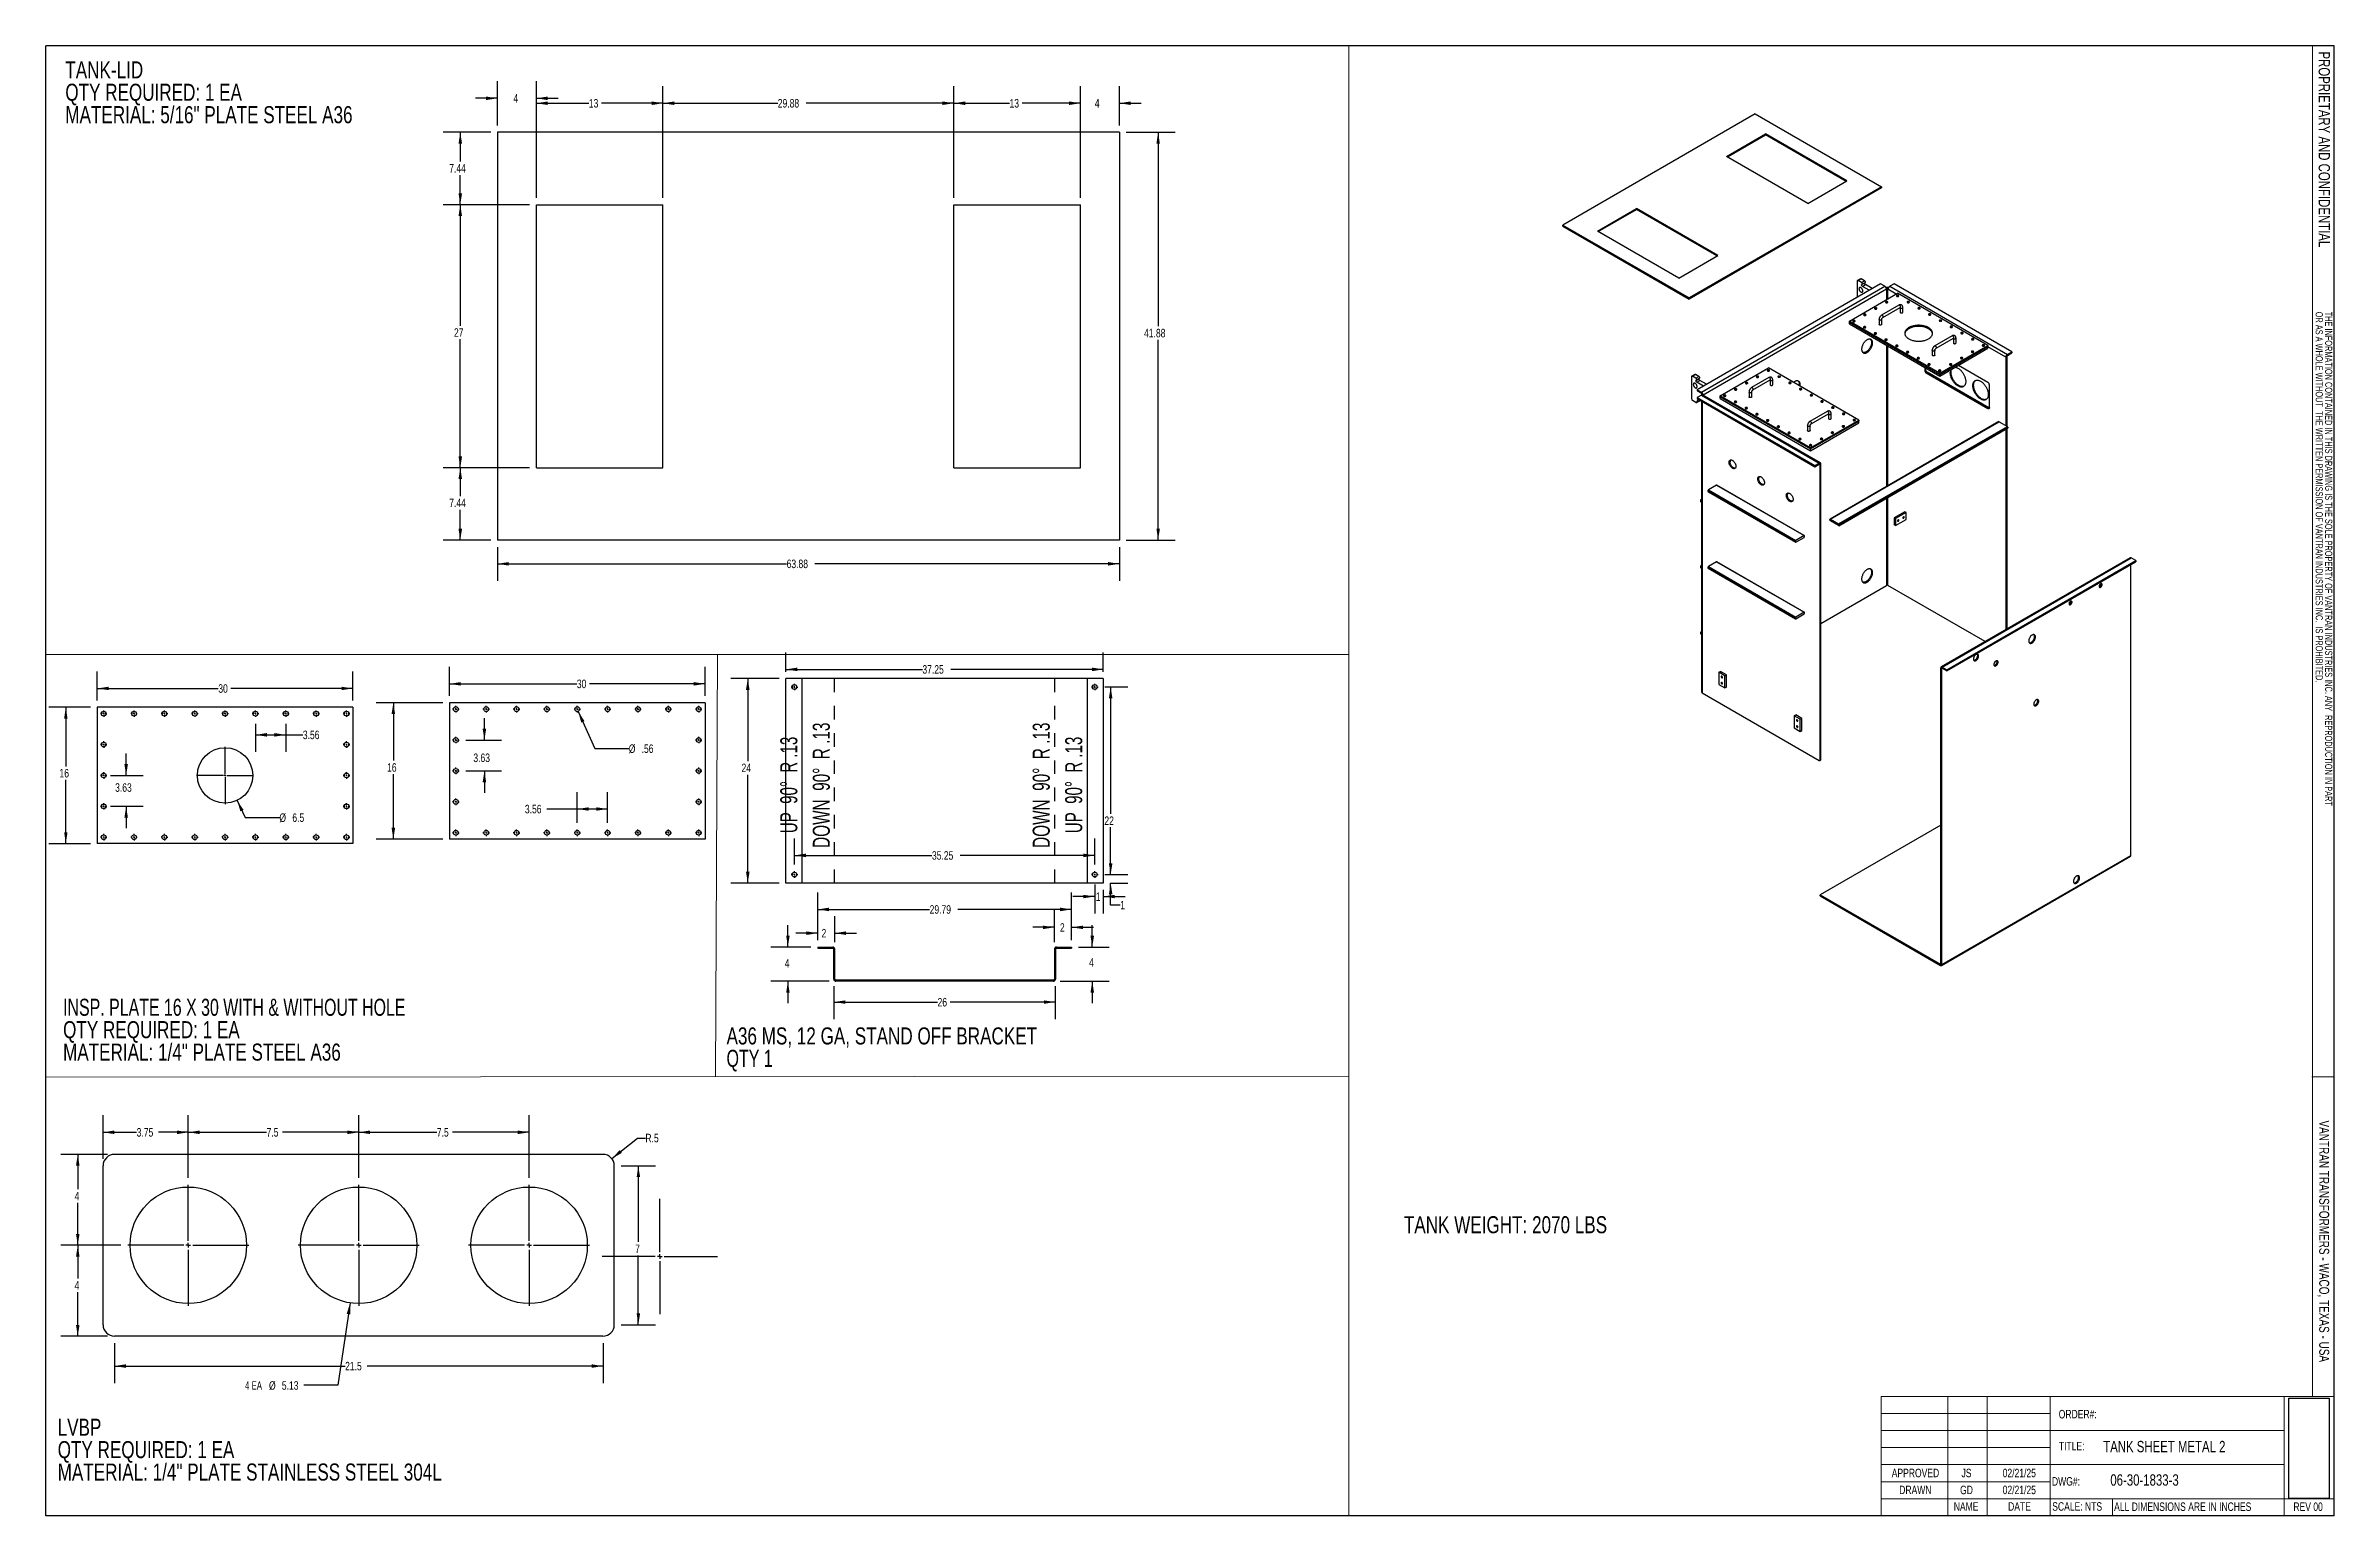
# Model space of a CAD drawing. Header units: inches. Extents: x 0.1 to 16.9, y 0.1 to 10.9.
import ezdxf

# ---------------------------------------------------------------- set-up
doc = ezdxf.new("R2010")
doc.units = ezdxf.units.IN
doc.header["$MEASUREMENT"] = 0
doc.linetypes.add('HIDDEN', pattern=[0.075, 0.05, -0.025])
doc.layers.add('FORMAT', color=7, linetype='Continuous')
doc.styles.add('SLDTEXTSTYLE0', font='TXT', dxfattribs={"width": 0.75})
doc.styles.add('SLDTEXTSTYLE1', font='TXT', dxfattribs={"width": 0.698718})
doc.styles.add('SLDTEXTSTYLE2', font='TXT', dxfattribs={"width": 0.7})
doc.styles.add('SLDTEXTSTYLE3', font='TXT', dxfattribs={"width": 0.6875})
doc.styles.add('SLDTEXTSTYLE4', font='TXT', dxfattribs={"width": 0.660714})
doc.styles.add('SLDTEXTSTYLE5', font='TXT', dxfattribs={"width": 0.671875})
doc.dimstyles.new('SLDDIMSTYLE0', dxfattribs={"dimtxt": 0.0625, "dimasz": 0.083333, "dimexe": 0, "dimexo": 0.0625, "dimgap": 0.015625, "dimtad": 0, "dimtih": 1, "dimtoh": 1, "dimlfac": 14, "dimrnd": 1e-09, "dimzin": 12, "dimdsep": 46, "dimtxsty": 'SLDTEXTSTYLE0', "dimsah": 1, "dimcen": 0.09, "dimadec": 0, "dimazin": 3, "dimtfac": 1, "dimtofl": 0, "dimtmove": 0, "dimatfit": 3, "dimfxl": 0, "dimfrac": 2, "dimtolj": 1, "dimtzin": 12, "dimarcsym": 0})
doc.dimstyles.new('SLDDIMSTYLE1', dxfattribs={"dimtxt": 0.0625, "dimasz": 0.083333, "dimexe": 0, "dimexo": 0.0625, "dimgap": 0.015625, "dimtad": 0, "dimtih": 1, "dimtoh": 1, "dimlfac": 14, "dimrnd": 1e-09, "dimzin": 12, "dimdsep": 46, "dimtxsty": 'SLDTEXTSTYLE0', "dimsah": 1, "dimcen": 0.09, "dimadec": 0, "dimazin": 3, "dimtfac": 1, "dimtmove": 0, "dimatfit": 0, "dimfxl": 0, "dimfrac": 2, "dimtolj": 1, "dimtzin": 12, "dimarcsym": 0})
doc.dimstyles.new('SLDDIMSTYLE2', dxfattribs={"dimtxt": 0.0625, "dimasz": 0.083333, "dimexe": 0, "dimexo": 0.0625, "dimgap": 0.015625, "dimtad": 0, "dimtih": 1, "dimtoh": 1, "dimlfac": 6, "dimrnd": 1e-09, "dimzin": 12, "dimdsep": 46, "dimtxsty": 'SLDTEXTSTYLE0', "dimsah": 1, "dimcen": 0.09, "dimadec": 0, "dimazin": 3, "dimtfac": 1, "dimtofl": 0, "dimtmove": 0, "dimatfit": 3, "dimfxl": 0, "dimfrac": 2, "dimtolj": 1, "dimtzin": 12, "dimarcsym": 0})
doc.dimstyles.new('SLDDIMSTYLE3', dxfattribs={"dimtxt": 0.0625, "dimasz": 0.083333, "dimexe": 0, "dimexo": 0.0625, "dimgap": 0.015625, "dimtad": 0, "dimtih": 1, "dimtoh": 1, "dimlfac": 6, "dimrnd": 1e-09, "dimzin": 12, "dimdsep": 46, "dimtxsty": 'SLDTEXTSTYLE0', "dimsah": 1, "dimcen": 0, "dimadec": 0, "dimazin": 3, "dimtfac": 1, "dimtofl": 0, "dimtmove": 0, "dimatfit": 3, "dimfxl": 0, "dimfrac": 2, "dimtolj": 1, "dimtzin": 12, "dimarcsym": 0})
doc.dimstyles.new('SLDDIMSTYLE4', dxfattribs={"dimtxt": 0.0625, "dimasz": 0.083333, "dimexe": 0, "dimexo": 0.0625, "dimgap": 0.015625, "dimtad": 0, "dimtih": 1, "dimtoh": 1, "dimlfac": 6, "dimrnd": 1e-09, "dimzin": 12, "dimdsep": 46, "dimtxsty": 'SLDTEXTSTYLE0', "dimsah": 1, "dimcen": 0, "dimadec": 0, "dimazin": 3, "dimtfac": 1, "dimtofl": 0, "dimtmove": 0, "dimatfit": 3, "dimfxl": 0, "dimfrac": 2, "dimtolj": 1, "dimtzin": 12, "dimarcsym": 0})
doc.dimstyles.new('SLDDIMSTYLE5', dxfattribs={"dimtxt": 0.0625, "dimasz": 0.083333, "dimexe": 0, "dimexo": 0.0625, "dimgap": 0.015625, "dimtad": 0, "dimtih": 1, "dimtoh": 1, "dimlfac": 16, "dimrnd": 1e-09, "dimzin": 12, "dimdsep": 46, "dimtxsty": 'SLDTEXTSTYLE0', "dimsah": 1, "dimcen": 0.09, "dimadec": 0, "dimazin": 3, "dimtfac": 1, "dimtofl": 0, "dimtmove": 0, "dimatfit": 3, "dimfxl": 0, "dimfrac": 2, "dimtolj": 1, "dimtzin": 12, "dimarcsym": 0})
doc.dimstyles.new('SLDDIMSTYLE6', dxfattribs={"dimtxt": 0.0625, "dimasz": 0.083333, "dimexe": 0, "dimexo": 0.0625, "dimgap": 0.015625, "dimtad": 0, "dimtih": 1, "dimtoh": 1, "dimlfac": 16, "dimrnd": 1e-09, "dimzin": 12, "dimdsep": 46, "dimtxsty": 'SLDTEXTSTYLE0', "dimsah": 1, "dimcen": 0.09, "dimadec": 0, "dimazin": 3, "dimtfac": 1, "dimtmove": 0, "dimatfit": 0, "dimfxl": 0, "dimfrac": 2, "dimtolj": 1, "dimtzin": 12, "dimarcsym": 0})
doc.dimstyles.new('SLDDIMSTYLE7', dxfattribs={"dimtxt": 0.0625, "dimasz": 0.083333, "dimexe": 0, "dimexo": 0.0625, "dimgap": 0.015625, "dimtad": 0, "dimtih": 1, "dimtoh": 1, "dimlfac": 16, "dimrnd": 1e-09, "dimzin": 12, "dimdsep": 46, "dimtxsty": 'SLDTEXTSTYLE0', "dimsah": 1, "dimcen": 0, "dimadec": 0, "dimazin": 3, "dimtfac": 1, "dimtofl": 0, "dimtmove": 0, "dimatfit": 3, "dimfxl": 0, "dimfrac": 2, "dimtolj": 1, "dimtzin": 12, "dimarcsym": 0})
picture_1 = doc.add_image_def('image1.bmp', size_in_pixel=(535, 215))

msp = doc.modelspace()

# ---------------------------------------------------------------- texts
at = {"color": 7, "linetype": 'Continuous', "lineweight": 0}
for s, insert, char_height, attachment_point, style in [('TANK-LID', (0.24975, 10.78123), 0.125, 1, 'SLDTEXTSTYLE0'), ('QTY REQUIRED: 1 EA', (0.24975, 10.61686), 0.125, 1, 'SLDTEXTSTYLE0'), ('MATERIAL: 5/16" PLATE STEEL A36', (0.24975, 10.45249), 0.125, 1, 'SLDTEXTSTYLE0'), ('INSP. PLATE 16 X 30 WITH & WITHOUT HOLE', (0.23332, 3.90827), 0.125, 1, 'SLDTEXTSTYLE1'), ('QTY REQUIRED: 1 EA', (0.23332, 3.7439), 0.125, 1, 'SLDTEXTSTYLE0'), ('A36 MS, 12 GA, STAND OFF BRACKET', (5.10023, 3.69804), 0.125, 1, 'SLDTEXTSTYLE0'), ('MATERIAL: 1/4" PLATE STEEL A36', (0.23332, 3.57953), 0.125, 1, 'SLDTEXTSTYLE0'), ('QTY 1', (5.10023, 3.53367), 0.125, 1, 'SLDTEXTSTYLE2'), ('TANK WEIGHT: 2070 LBS', (10.06889, 2.31386), 0.125, 1, 'SLDTEXTSTYLE0'), ('ORDER#:', (14.87279, 0.89371), 0.0625, 1, 'SLDTEXTSTYLE0'), ('LVBP', (0.19369, 0.82919), 0.125, 1, 'SLDTEXTSTYLE0'), ('QTY REQUIRED: 1 EA', (0.19369, 0.66482), 0.125, 1, 'SLDTEXTSTYLE0'), ('MATERIAL: 1/4" PLATE STAINLESS STEEL 304L', (0.19369, 0.50045), 0.125, 1, 'SLDTEXTSTYLE0'), ('TITLE:', (14.87373, 0.65952), 0.0625, 1, 'SLDTEXTSTYLE0'), ('TANK SHEET METAL 2', (15.64732, 0.66645), 0.0833333, 2, 'SLDTEXTSTYLE0'), ('APPROVED', (13.82175, 0.4624), 0.0625, 2, 'SLDTEXTSTYLE0'), ('DRAWN', (13.82097, 0.33836), 0.0625, 2, 'SLDTEXTSTYLE0'), ('GD', (14.19631, 0.33836), 0.0625, 2, 'SLDTEXTSTYLE0'), ('JS', (14.19626, 0.4624), 0.0625, 2, 'SLDTEXTSTYLE0'), ('02/21/25', (14.58343, 0.4624), 0.0625, 2, 'SLDTEXTSTYLE0'), ('02/21/25', (14.58343, 0.33836), 0.0625, 2, 'SLDTEXTSTYLE0'), ('DWG#:', (14.82321, 0.4008), 0.0625, 1, 'SLDTEXTSTYLE0'), ('06-30-1833-3', (15.50224, 0.42152), 0.0833333, 2, 'SLDTEXTSTYLE0'), ('NAME', (14.19323, 0.21688), 0.0625, 2, 'SLDTEXTSTYLE0'), ('DATE', (14.58487, 0.21688), 0.0625, 2, 'SLDTEXTSTYLE0'), ('SCALE: NTS', (14.82516, 0.21688), 0.0625, 1, 'SLDTEXTSTYLE0'), ('ALL DIMENSIONS ARE IN INCHES', (15.27902, 0.21531), 0.0625, 1, 'SLDTEXTSTYLE0'), ('REV 00', (16.70205, 0.21531), 0.0625, 2, 'SLDTEXTSTYLE0')]:
    msp.add_mtext(s, dxfattribs=dict(at, insert=insert, char_height=char_height, attachment_point=attachment_point, style=style))
at = {"color": 7, "linetype": 'Continuous', "lineweight": 0, "rotation": 270, "style": 'SLDTEXTSTYLE0'}
for s, insert, char_height, attachment_point in [('PROPRIETARY AND CONFIDENTIAL', (16.86243, 10.85309), 0.0833333, 1), ('OR AS A WHOLE WITHOUT  THE WRITTEN PERMISSION OF VANTRAN INDUSTRIES INC.  IS PROHIBITED.', (16.80984, 8.94538), 0.0520833, 1), ('THE INFORMATION CONTAINED IN THIS DRAWING IS THE SOLE PROPERTY OF VANTRAN INDUSTRIES INC. ANY  REPRODUCTION IN PART', (16.87928, 8.94538), 0.05208333, 1), ('VANTRAN TRANSFORMERS - WACO, TEXAS - USA', (16.85648, 2.13005), 0.0729167, 2)]:
    msp.add_mtext(s, dxfattribs=dict(at, insert=insert, char_height=char_height, attachment_point=attachment_point))
at = {"layer": 'FORMAT', "char_height": 0.125, "attachment_point": 2, "rotation": 90}
for s, insert, style in [('DOWN  90°  R .13', (5.73277, 5.47363), 'SLDTEXTSTYLE5'), ('DOWN  90°  R .13', (7.34605, 5.47363), 'SLDTEXTSTYLE5'), ('UP  90°  R .13', (5.49449, 5.47585), 'SLDTEXTSTYLE4'), ('UP  90°  R .13', (7.58433, 5.47585), 'SLDTEXTSTYLE4')]:
    msp.add_mtext(s, dxfattribs=dict(at, insert=insert, style=style))

# ---------------------------------------------------------------- blocks, each defined once
blk = doc.blocks.new('_D')
at = {"layer": 'FORMAT', "color": 7}
for p, q in [((3.655, 7.801), (3.022, 7.801)), ((3.147, 7.801), (3.147, 7.594)), ((3.147, 7.27), (3.147, 7.494)), ((3.37, 7.27), (3.022, 7.27))]:
    blk.add_line(p, q, dxfattribs=at)
for points in [[(3.147, 7.801), (3.134, 7.718), (3.16, 7.718)], [(3.147, 7.27), (3.16, 7.354), (3.134, 7.354)]]:
    blk.add_solid(points, dxfattribs=at)
at = {"layer": 'FORMAT', "color": 7, "insert": (3.066, 7.575), "char_height": 0.0625, "attachment_point": 1, "style": 'SLDTEXTSTYLE0'}
blk.add_mtext('7.44', dxfattribs=at)
blk = doc.blocks.new('_D_1')
at = {"layer": 'FORMAT', "color": 7}
for p, q in [((3.655, 9.73), (3.022, 9.73)), ((3.147, 9.73), (3.147, 8.843)), ((3.147, 7.801), (3.147, 8.743)), ((3.655, 7.801), (3.022, 7.801))]:
    blk.add_line(p, q, dxfattribs=at)
for points in [[(3.147, 9.73), (3.134, 9.647), (3.16, 9.647)], [(3.147, 7.801), (3.16, 7.885), (3.134, 7.885)]]:
    blk.add_solid(points, dxfattribs=at)
at = {"layer": 'FORMAT', "color": 7, "insert": (3.101, 8.824), "char_height": 0.0625, "attachment_point": 1, "style": 'SLDTEXTSTYLE0'}
blk.add_mtext('27', dxfattribs=at)
blk = doc.blocks.new('_D_2')
at = {"layer": 'FORMAT', "color": 7}
for p, q in [((3.37, 10.261), (3.022, 10.261)), ((3.147, 10.261), (3.147, 10.046)), ((3.147, 9.73), (3.147, 9.947)), ((3.655, 9.73), (3.022, 9.73))]:
    blk.add_line(p, q, dxfattribs=at)
for points in [[(3.147, 10.261), (3.134, 10.178), (3.16, 10.178)], [(3.147, 9.73), (3.16, 9.813), (3.134, 9.813)]]:
    blk.add_solid(points, dxfattribs=at)
at = {"layer": 'FORMAT', "color": 7, "insert": (3.066, 10.028), "char_height": 0.0625, "attachment_point": 1, "style": 'SLDTEXTSTYLE0'}
blk.add_mtext('7.44', dxfattribs=at)
blk = doc.blocks.new('_D_3')
at = {"layer": 'FORMAT', "color": 7}
for p, q in [((3.42, 10.311), (3.42, 10.635)), ((3.705, 9.78), (3.705, 10.635)), ((3.42, 10.51), (3.259, 10.51)), ((3.705, 10.51), (3.866, 10.51))]:
    blk.add_line(p, q, dxfattribs=at)
for points in [[(3.42, 10.51), (3.336, 10.523), (3.336, 10.497)], [(3.705, 10.51), (3.789, 10.497), (3.789, 10.523)]]:
    blk.add_solid(points, dxfattribs=at)
at = {"layer": 'FORMAT', "color": 7, "insert": (3.537, 10.541), "char_height": 0.0625, "attachment_point": 1, "style": 'SLDTEXTSTYLE0'}
blk.add_mtext('4', dxfattribs=at)
blk = doc.blocks.new('_D_4')
at = {"layer": 'FORMAT', "color": 7}
for p, q in [((3.705, 9.78), (3.705, 10.599)), ((4.634, 9.78), (4.634, 10.599)), ((3.705, 10.474), (4.09, 10.474)), ((4.634, 10.474), (4.182, 10.474))]:
    blk.add_line(p, q, dxfattribs=at)
for points in [[(3.705, 10.474), (3.789, 10.461), (3.789, 10.487)], [(4.634, 10.474), (4.551, 10.487), (4.551, 10.461)]]:
    blk.add_solid(points, dxfattribs=at)
at = {"layer": 'FORMAT', "color": 7, "insert": (4.09, 10.505), "char_height": 0.0625, "attachment_point": 1, "style": 'SLDTEXTSTYLE0'}
blk.add_mtext('13', dxfattribs=at)
blk = doc.blocks.new('_D_5')
at = {"layer": 'FORMAT', "color": 7}
for p, q in [((4.634, 9.78), (4.634, 10.599)), ((6.768, 9.78), (6.768, 10.599)), ((4.634, 10.474), (5.476, 10.474)), ((6.768, 10.474), (5.684, 10.474))]:
    blk.add_line(p, q, dxfattribs=at)
for points in [[(4.634, 10.474), (4.717, 10.461), (4.717, 10.487)], [(6.768, 10.474), (6.684, 10.487), (6.684, 10.461)]]:
    blk.add_solid(points, dxfattribs=at)
at = {"layer": 'FORMAT', "color": 7, "insert": (5.476, 10.505), "char_height": 0.0625, "attachment_point": 1, "style": 'SLDTEXTSTYLE0'}
blk.add_mtext('29.88', dxfattribs=at)
blk = doc.blocks.new('_D_6')
at = {"layer": 'FORMAT', "color": 7}
for p, q in [((6.768, 9.78), (6.768, 10.599)), ((7.696, 9.78), (7.696, 10.599)), ((6.768, 10.474), (7.176, 10.474)), ((7.696, 10.474), (7.268, 10.474))]:
    blk.add_line(p, q, dxfattribs=at)
for points in [[(6.768, 10.474), (6.851, 10.461), (6.851, 10.487)], [(7.696, 10.474), (7.613, 10.487), (7.613, 10.461)]]:
    blk.add_solid(points, dxfattribs=at)
at = {"layer": 'FORMAT', "color": 7, "insert": (7.176, 10.505), "char_height": 0.0625, "attachment_point": 1, "style": 'SLDTEXTSTYLE0'}
blk.add_mtext('13', dxfattribs=at)
blk = doc.blocks.new('_D_7')
at = {"layer": 'FORMAT', "color": 7}
for p, q in [((7.696, 9.78), (7.696, 10.599)), ((7.982, 10.311), (7.982, 10.599)), ((7.696, 10.474), (7.536, 10.474)), ((7.982, 10.474), (8.142, 10.474))]:
    blk.add_line(p, q, dxfattribs=at)
for points in [[(7.696, 10.474), (7.613, 10.487), (7.613, 10.461)], [(7.982, 10.474), (8.065, 10.461), (8.065, 10.487)]]:
    blk.add_solid(points, dxfattribs=at)
at = {"layer": 'FORMAT', "color": 7, "insert": (7.802, 10.505), "char_height": 0.0625, "attachment_point": 1, "style": 'SLDTEXTSTYLE0'}
blk.add_mtext('4', dxfattribs=at)
blk = doc.blocks.new('_D_8')
at = {"layer": 'FORMAT', "color": 7}
for p, q in [((8.032, 10.261), (8.391, 10.261)), ((8.266, 10.261), (8.266, 8.839)), ((8.266, 7.27), (8.266, 8.74)), ((8.032, 7.27), (8.391, 7.27))]:
    blk.add_line(p, q, dxfattribs=at)
for points in [[(8.266, 10.261), (8.254, 10.178), (8.279, 10.178)], [(8.266, 7.27), (8.279, 7.354), (8.254, 7.354)]]:
    blk.add_solid(points, dxfattribs=at)
at = {"layer": 'FORMAT', "color": 7, "insert": (8.163, 8.82), "char_height": 0.0625, "attachment_point": 1, "style": 'SLDTEXTSTYLE0'}
blk.add_mtext('41.88', dxfattribs=at)
blk = doc.blocks.new('_D_9')
at = {"layer": 'FORMAT', "color": 7}
for p, q in [((3.42, 7.22), (3.42, 6.972)), ((7.982, 7.22), (7.982, 6.972)), ((3.42, 7.097), (5.541, 7.097)), ((7.982, 7.097), (5.749, 7.097))]:
    blk.add_line(p, q, dxfattribs=at)
for points in [[(3.42, 7.097), (3.503, 7.084), (3.503, 7.11)], [(7.982, 7.097), (7.899, 7.11), (7.899, 7.084)]]:
    blk.add_solid(points, dxfattribs=at)
at = {"layer": 'FORMAT', "color": 7, "insert": (5.541, 7.128), "char_height": 0.0625, "attachment_point": 1, "style": 'SLDTEXTSTYLE0'}
blk.add_mtext('63.88', dxfattribs=at)
blk = doc.blocks.new('_D_10')
at = {"layer": 'FORMAT', "color": 7}
for p, q in [((0.527, 2.734), (0.527, 3.054)), ((1.152, 2.594), (1.152, 3.054)), ((0.527, 2.929), (0.773, 2.929)), ((1.152, 2.929), (0.934, 2.929))]:
    blk.add_line(p, q, dxfattribs=at)
for points in [[(0.527, 2.929), (0.61, 2.916), (0.61, 2.942)], [(1.152, 2.929), (1.069, 2.942), (1.069, 2.916)]]:
    blk.add_solid(points, dxfattribs=at)
at = {"layer": 'FORMAT', "color": 7, "insert": (0.773, 2.96), "char_height": 0.0625, "attachment_point": 1, "style": 'SLDTEXTSTYLE0'}
blk.add_mtext('3.75', dxfattribs=at)
blk = doc.blocks.new('_D_11')
at = {"layer": 'FORMAT', "color": 7}
for p, q in [((1.152, 2.594), (1.152, 3.054)), ((2.402, 2.594), (2.402, 3.054)), ((1.152, 2.929), (1.726, 2.929)), ((2.402, 2.929), (1.842, 2.929))]:
    blk.add_line(p, q, dxfattribs=at)
for points in [[(1.152, 2.929), (1.235, 2.916), (1.235, 2.942)], [(2.402, 2.929), (2.319, 2.942), (2.319, 2.916)]]:
    blk.add_solid(points, dxfattribs=at)
at = {"layer": 'FORMAT', "color": 7, "insert": (1.726, 2.96), "char_height": 0.0625, "attachment_point": 1, "style": 'SLDTEXTSTYLE0'}
blk.add_mtext('7.5', dxfattribs=at)
blk = doc.blocks.new('_D_12')
at = {"layer": 'FORMAT', "color": 7}
for p, q in [((2.402, 2.594), (2.402, 3.054)), ((3.652, 2.594), (3.652, 3.054)), ((2.402, 2.929), (2.975, 2.929)), ((3.652, 2.929), (3.09, 2.929))]:
    blk.add_line(p, q, dxfattribs=at)
for points in [[(2.402, 2.929), (2.485, 2.916), (2.485, 2.942)], [(3.652, 2.929), (3.569, 2.942), (3.569, 2.916)]]:
    blk.add_solid(points, dxfattribs=at)
at = {"layer": 'FORMAT', "color": 7, "insert": (2.975, 2.96), "char_height": 0.0625, "attachment_point": 1, "style": 'SLDTEXTSTYLE0'}
blk.add_mtext('7.5', dxfattribs=at)
blk = doc.blocks.new('_D_13')
at = {"layer": 'FORMAT', "color": 7}
for p, q in [((0.56, 2.767), (0.216, 2.767)), ((0.341, 2.767), (0.341, 2.511)), ((0.341, 2.101), (0.341, 2.412)), ((0.658, 2.101), (0.216, 2.101))]:
    blk.add_line(p, q, dxfattribs=at)
for points in [[(0.341, 2.767), (0.328, 2.684), (0.354, 2.684)], [(0.341, 2.101), (0.354, 2.184), (0.328, 2.184)]]:
    blk.add_solid(points, dxfattribs=at)
at = {"layer": 'FORMAT', "color": 7, "insert": (0.318, 2.492), "char_height": 0.0625, "attachment_point": 1, "style": 'SLDTEXTSTYLE0'}
blk.add_mtext('4', dxfattribs=at)
blk = doc.blocks.new('_D_14')
at = {"layer": 'FORMAT', "color": 7}
for p, q in [((0.658, 2.101), (0.216, 2.101)), ((0.341, 2.101), (0.341, 1.857)), ((0.341, 1.434), (0.341, 1.757)), ((0.56, 1.434), (0.216, 1.434))]:
    blk.add_line(p, q, dxfattribs=at)
for points in [[(0.341, 2.101), (0.328, 2.017), (0.354, 2.017)], [(0.341, 1.434), (0.354, 1.517), (0.328, 1.517)]]:
    blk.add_solid(points, dxfattribs=at)
at = {"layer": 'FORMAT', "color": 7, "insert": (0.318, 1.838), "char_height": 0.0625, "attachment_point": 1, "style": 'SLDTEXTSTYLE0'}
blk.add_mtext('4', dxfattribs=at)
blk = doc.blocks.new('_D_15')
at = {"layer": 'FORMAT', "color": 7}
for p, q in [((0.61, 1.384), (0.61, 1.09)), ((4.194, 1.384), (4.194, 1.09)), ((0.61, 1.215), (2.302, 1.215)), ((4.194, 1.215), (2.463, 1.215))]:
    blk.add_line(p, q, dxfattribs=at)
for points in [[(0.61, 1.215), (0.694, 1.202), (0.694, 1.228)], [(4.194, 1.215), (4.11, 1.228), (4.11, 1.202)]]:
    blk.add_solid(points, dxfattribs=at)
at = {"layer": 'FORMAT', "color": 7, "insert": (2.302, 1.246), "char_height": 0.0625, "attachment_point": 1, "style": 'SLDTEXTSTYLE0'}
blk.add_mtext('21.5', dxfattribs=at)
blk = doc.blocks.new('_D_16')
at = {"layer": 'FORMAT', "color": 7}
for p, q in [((4.327, 2.684), (4.578, 2.684)), ((4.453, 2.684), (4.453, 2.125)), ((4.453, 1.517), (4.453, 2.026)), ((4.327, 1.517), (4.578, 1.517))]:
    blk.add_line(p, q, dxfattribs=at)
for points in [[(4.453, 2.684), (4.441, 2.601), (4.466, 2.601)], [(4.453, 1.517), (4.466, 1.601), (4.441, 1.601)]]:
    blk.add_solid(points, dxfattribs=at)
at = {"layer": 'FORMAT', "color": 7, "insert": (4.43, 2.106), "char_height": 0.0625, "attachment_point": 1, "style": 'SLDTEXTSTYLE0'}
blk.add_mtext('7', dxfattribs=at)
blk = doc.blocks.new('_D_17')
at = {"layer": 'FORMAT', "color": 7}
for p, q in [((2.339, 1.678), (2.25, 1.074)), ((2.25, 1.074), (2, 1.074))]:
    blk.add_line(p, q, dxfattribs=at)
blk.add_solid([(2.339, 1.678), (2.314, 1.598), (2.34, 1.594)], dxfattribs=at)
at = {"layer": 'FORMAT', "color": 7, "char_height": 0.0625, "attachment_point": 1}
for s, insert, style in [('4 EA', (1.568, 1.104), 'SLDTEXTSTYLE3'), ('%%c', (1.744, 1.104), 'SLDTEXTSTYLE0'), ('5.13', (1.838, 1.104), 'SLDTEXTSTYLE0')]:
    blk.add_mtext(s, dxfattribs=dict(at, insert=insert, style=style))
blk = doc.blocks.new('_D_18')
at = {"layer": 'FORMAT'}
for p, q in [((4.259, 2.736), (4.447, 2.887)), ((4.447, 2.887), (4.505, 2.887))]:
    blk.add_line(p, q, dxfattribs=at)
blk.add_solid([(4.259, 2.736), (4.332, 2.778), (4.316, 2.798)], dxfattribs=at)
at = {"layer": 'FORMAT', "insert": (4.505, 2.918), "char_height": 0.0625, "attachment_point": 1, "style": 'SLDTEXTSTYLE0'}
blk.add_mtext('R.5', dxfattribs=at)
blk = doc.blocks.new('SW_CENTERMARKSYMBOL_31')
at = {"layer": 'FORMAT', "color": 0}
for p, q in [((0, 0.033), (0, 0.423)), ((0, 0), (-0.017, 0)), ((0, 0), (0, 0.017)), ((0, 0), (0, -0.017)), ((0, 0), (0.017, 0)), ((0.033, 0), (0.423, 0)), ((-0.033, 0), (-0.423, 0)), ((0, -0.033), (0, -0.423))]:
    blk.add_line(p, q, dxfattribs=at)
blk = doc.blocks.new('SW_CENTERMARKSYMBOL_32')
at = {"layer": 'FORMAT', "color": 0}
for p, q in [((0, 0.033), (0, 0.444)), ((0, 0), (-0.017, 0)), ((0, 0), (0, 0.017)), ((0, 0), (0, -0.017)), ((0, 0), (0.017, 0)), ((0.033, 0), (0.444, 0)), ((-0.033, 0), (-0.444, 0)), ((0, -0.033), (0, -0.444))]:
    blk.add_line(p, q, dxfattribs=at)
blk = doc.blocks.new('SW_CENTERMARKSYMBOL_33')
at = {"layer": 'FORMAT', "color": 0}
for p, q in [((0, 0.033), (0, 0.444)), ((0, 0), (-0.017, 0)), ((0, 0), (0, 0.017)), ((0, 0), (0, -0.017)), ((0, 0), (0.017, 0)), ((0.033, 0), (0.444, 0)), ((-0.033, 0), (-0.444, 0)), ((0, -0.033), (0, -0.444))]:
    blk.add_line(p, q, dxfattribs=at)
blk = doc.blocks.new('SW_CENTERMARKSYMBOL_34')
at = {"layer": 'FORMAT', "color": 0}
for p, q in [((0, 0.033), (0, 0.444)), ((0, 0), (-0.017, 0)), ((0, 0), (0, 0.017)), ((0, 0), (0, -0.017)), ((0, 0), (0.017, 0)), ((0.033, 0), (0.444, 0)), ((-0.033, 0), (-0.444, 0)), ((0, -0.033), (0, -0.444))]:
    blk.add_line(p, q, dxfattribs=at)
blk = doc.blocks.new('_D_19')
at = {"layer": 'FORMAT'}
for p, q in [((3.068, 6.128), (3.068, 6.342)), ((3.068, 6.217), (4.002, 6.217)), ((4.943, 6.217), (4.095, 6.217)), ((4.943, 6.128), (4.943, 6.342))]:
    blk.add_line(p, q, dxfattribs=at)
for points in [[(3.068, 6.217), (3.151, 6.204), (3.151, 6.23)], [(4.943, 6.217), (4.859, 6.23), (4.859, 6.204)]]:
    blk.add_solid(points, dxfattribs=at)
at = {"layer": 'FORMAT', "insert": (4.002, 6.248), "char_height": 0.0625, "attachment_point": 1, "style": 'SLDTEXTSTYLE0'}
blk.add_mtext('30', dxfattribs=at)
blk = doc.blocks.new('_D_20')
at = {"layer": 'FORMAT'}
for p, q in [((3.018, 6.078), (2.531, 6.078)), ((2.656, 6.078), (2.656, 5.654)), ((2.656, 5.078), (2.656, 5.554)), ((3.018, 5.078), (2.531, 5.078))]:
    blk.add_line(p, q, dxfattribs=at)
for points in [[(2.656, 6.078), (2.643, 5.995), (2.669, 5.995)], [(2.656, 5.078), (2.669, 5.162), (2.643, 5.162)]]:
    blk.add_solid(points, dxfattribs=at)
at = {"layer": 'FORMAT', "insert": (2.61, 5.635), "char_height": 0.0625, "attachment_point": 1, "style": 'SLDTEXTSTYLE0'}
blk.add_mtext('16', dxfattribs=at)
blk = doc.blocks.new('_D_21')
at = {"layer": 'FORMAT'}
for p, q in [((3.324, 5.805), (3.324, 5.965)), ((3.188, 5.805), (3.449, 5.805)), ((3.188, 5.578), (3.449, 5.578)), ((3.324, 5.578), (3.324, 5.418))]:
    blk.add_line(p, q, dxfattribs=at)
for points in [[(3.324, 5.805), (3.337, 5.888), (3.311, 5.888)], [(3.324, 5.578), (3.311, 5.495), (3.337, 5.495)]]:
    blk.add_solid(points, dxfattribs=at)
at = {"layer": 'FORMAT', "insert": (3.243, 5.706), "char_height": 0.0625, "attachment_point": 1, "style": 'SLDTEXTSTYLE0'}
blk.add_mtext('3.63', dxfattribs=at)
blk = doc.blocks.new('_D_22')
at = {"layer": 'FORMAT'}
for p, q in [((4.005, 5.199), (4.005, 5.424)), ((4.228, 5.199), (4.228, 5.424)), ((4.005, 5.299), (3.782, 5.299)), ((4.228, 5.299), (4.005, 5.299))]:
    blk.add_line(p, q, dxfattribs=at)
for points in [[(4.005, 5.299), (4.089, 5.287), (4.089, 5.312)], [(4.228, 5.299), (4.145, 5.312), (4.145, 5.287)]]:
    blk.add_solid(points, dxfattribs=at)
at = {"layer": 'FORMAT', "insert": (3.621, 5.33), "char_height": 0.0625, "attachment_point": 1, "style": 'SLDTEXTSTYLE0'}
blk.add_mtext('3.56', dxfattribs=at)
blk = doc.blocks.new('_D_23')
at = {"layer": 'FORMAT'}
for p, q in [((4.012, 6.015), (4.133, 5.742)), ((4.133, 5.742), (4.383, 5.742))]:
    blk.add_line(p, q, dxfattribs=at)
blk.add_solid([(4.012, 6.015), (4.034, 5.934), (4.058, 5.944)], dxfattribs=at)
at = {"layer": 'FORMAT', "char_height": 0.0625, "attachment_point": 1, "style": 'SLDTEXTSTYLE0'}
for s, insert in [('%%c', (4.383, 5.773)), ('.56', (4.477, 5.773))]:
    blk.add_mtext(s, dxfattribs=dict(at, insert=insert))
blk = doc.blocks.new('SW_CENTERMARKSYMBOL_35')
at = {"layer": 'FORMAT', "color": 0}
for p, q in [((-0.012, 0), (-0.024, 0)), ((0, 0), (-0.006, 0)), ((0, 0.012), (0, 0.024)), ((0, 0), (0, 0.006)), ((0, 0), (0, -0.006)), ((0, 0), (0.006, 0)), ((0.012, 0), (0.024, 0)), ((0, -0.012), (0, -0.024))]:
    blk.add_line(p, q, dxfattribs=at)
blk = doc.blocks.new('SW_CENTERMARKSYMBOL_36')
at = {"layer": 'FORMAT', "color": 0}
for p, q in [((-0.012, 0), (-0.024, 0)), ((0, 0), (-0.006, 0)), ((0, 0.012), (0, 0.024)), ((0, 0), (0, 0.006)), ((0, 0), (0, -0.006)), ((0, 0), (0.006, 0)), ((0.012, 0), (0.024, 0)), ((0, -0.012), (0, -0.024))]:
    blk.add_line(p, q, dxfattribs=at)
blk = doc.blocks.new('SW_CENTERMARKSYMBOL_37')
at = {"layer": 'FORMAT', "color": 0}
for p, q in [((-0.012, 0), (-0.024, 0)), ((0, 0), (-0.006, 0)), ((0, 0.012), (0, 0.024)), ((0, 0), (0, 0.006)), ((0, 0), (0, -0.006)), ((0, 0), (0.006, 0)), ((0.012, 0), (0.024, 0)), ((0, -0.012), (0, -0.024))]:
    blk.add_line(p, q, dxfattribs=at)
blk = doc.blocks.new('SW_CENTERMARKSYMBOL_38')
at = {"layer": 'FORMAT', "color": 0}
for p, q in [((-0.012, 0), (-0.024, 0)), ((0, 0), (-0.006, 0)), ((0, 0.012), (0, 0.024)), ((0, 0), (0, 0.006)), ((0, 0), (0, -0.006)), ((0, 0), (0.006, 0)), ((0.012, 0), (0.024, 0)), ((0, -0.012), (0, -0.024))]:
    blk.add_line(p, q, dxfattribs=at)
blk = doc.blocks.new('SW_CENTERMARKSYMBOL_39')
at = {"layer": 'FORMAT', "color": 0}
for p, q in [((-0.013, 0), (-0.024, 0)), ((0, 0), (-0.006, 0)), ((0, 0.012), (0, 0.024)), ((0, 0), (0, 0.006)), ((0, 0), (0, -0.006)), ((0, 0), (0.006, 0)), ((0.012, 0), (0.024, 0)), ((0, -0.013), (0, -0.024))]:
    blk.add_line(p, q, dxfattribs=at)
blk = doc.blocks.new('SW_CENTERMARKSYMBOL_40')
at = {"layer": 'FORMAT', "color": 0}
for p, q in [((-0.012, 0), (-0.024, 0)), ((0, 0), (-0.006, 0)), ((0, 0.012), (0, 0.024)), ((0, 0), (0, 0.006)), ((0, 0), (0, -0.006)), ((0, 0), (0.006, 0)), ((0.012, 0), (0.024, 0)), ((0, -0.012), (0, -0.024))]:
    blk.add_line(p, q, dxfattribs=at)
blk = doc.blocks.new('SW_CENTERMARKSYMBOL_41')
at = {"layer": 'FORMAT', "color": 0}
for p, q in [((-0.012, 0), (-0.024, 0)), ((0, 0), (-0.006, 0)), ((0, 0.012), (0, 0.024)), ((0, 0), (0, 0.006)), ((0, 0), (0, -0.006)), ((0, 0), (0.006, 0)), ((0.012, 0), (0.024, 0)), ((0, -0.012), (0, -0.024))]:
    blk.add_line(p, q, dxfattribs=at)
blk = doc.blocks.new('SW_CENTERMARKSYMBOL_42')
at = {"layer": 'FORMAT', "color": 0}
for p, q in [((-0.012, 0), (-0.024, 0)), ((0, 0), (-0.006, 0)), ((0, 0.012), (0, 0.024)), ((0, 0), (0, 0.006)), ((0, 0), (0, -0.006)), ((0, 0), (0.006, 0)), ((0.012, 0), (0.024, 0)), ((0, -0.012), (0, -0.024))]:
    blk.add_line(p, q, dxfattribs=at)
blk = doc.blocks.new('SW_CENTERMARKSYMBOL_43')
at = {"layer": 'FORMAT', "color": 0}
for p, q in [((-0.012, 0), (-0.024, 0)), ((0, 0), (-0.006, 0)), ((0, 0.012), (0, 0.024)), ((0, 0), (0, 0.006)), ((0, 0), (0, -0.006)), ((0, 0), (0.006, 0)), ((0.012, 0), (0.024, 0)), ((0, -0.012), (0, -0.024))]:
    blk.add_line(p, q, dxfattribs=at)
blk = doc.blocks.new('SW_CENTERMARKSYMBOL_44')
at = {"layer": 'FORMAT', "color": 0}
for p, q in [((-0.012, 0), (-0.024, 0)), ((0, 0), (-0.006, 0)), ((0, 0.012), (0, 0.024)), ((0, 0), (0, 0.006)), ((0, 0), (0, -0.006)), ((0, 0), (0.006, 0)), ((0.012, 0), (0.024, 0)), ((0, -0.012), (0, -0.024))]:
    blk.add_line(p, q, dxfattribs=at)
blk = doc.blocks.new('SW_CENTERMARKSYMBOL_45')
at = {"layer": 'FORMAT', "color": 0}
for p, q in [((-0.012, 0), (-0.024, 0)), ((0, 0), (-0.006, 0)), ((0, 0.012), (0, 0.024)), ((0, 0), (0, 0.006)), ((0, 0), (0, -0.006)), ((0, 0), (0.006, 0)), ((0.012, 0), (0.024, 0)), ((0, -0.012), (0, -0.024))]:
    blk.add_line(p, q, dxfattribs=at)
blk = doc.blocks.new('SW_CENTERMARKSYMBOL_46')
at = {"layer": 'FORMAT', "color": 0}
for p, q in [((-0.012, 0), (-0.024, 0)), ((0, 0), (-0.006, 0)), ((0, 0.012), (0, 0.024)), ((0, 0), (0, 0.006)), ((0, 0), (0, -0.006)), ((0, 0), (0.006, 0)), ((0.012, 0), (0.024, 0)), ((0, -0.012), (0, -0.024))]:
    blk.add_line(p, q, dxfattribs=at)
blk = doc.blocks.new('SW_CENTERMARKSYMBOL_47')
at = {"layer": 'FORMAT', "color": 0}
for p, q in [((-0.012, 0), (-0.024, 0)), ((0, 0), (-0.006, 0)), ((0, 0.012), (0, 0.024)), ((0, 0), (0, 0.006)), ((0, 0), (0, -0.006)), ((0, 0), (0.006, 0)), ((0.012, 0), (0.024, 0)), ((0, -0.012), (0, -0.024))]:
    blk.add_line(p, q, dxfattribs=at)
blk = doc.blocks.new('SW_CENTERMARKSYMBOL_48')
at = {"layer": 'FORMAT', "color": 0}
for p, q in [((-0.012, 0), (-0.024, 0)), ((0, 0), (-0.006, 0)), ((0, 0.012), (0, 0.024)), ((0, 0), (0, 0.006)), ((0, 0), (0, -0.006)), ((0, 0), (0.006, 0)), ((0.012, 0), (0.024, 0)), ((0, -0.012), (0, -0.024))]:
    blk.add_line(p, q, dxfattribs=at)
blk = doc.blocks.new('SW_CENTERMARKSYMBOL_49')
at = {"layer": 'FORMAT', "color": 0}
for p, q in [((-0.012, 0), (-0.024, 0)), ((0, 0), (-0.006, 0)), ((0, 0.012), (0, 0.024)), ((0, 0), (0, 0.006)), ((0, 0), (0, -0.006)), ((0, 0), (0.006, 0)), ((0.012, 0), (0.024, 0)), ((0, -0.012), (0, -0.024))]:
    blk.add_line(p, q, dxfattribs=at)
blk = doc.blocks.new('SW_CENTERMARKSYMBOL_50')
at = {"layer": 'FORMAT', "color": 0}
for p, q in [((-0.012, 0), (-0.024, 0)), ((0, 0), (-0.006, 0)), ((0, 0.012), (0, 0.024)), ((0, 0), (0, 0.006)), ((0, 0), (0, -0.006)), ((0, 0), (0.006, 0)), ((0.012, 0), (0.024, 0)), ((0, -0.012), (0, -0.024))]:
    blk.add_line(p, q, dxfattribs=at)
blk = doc.blocks.new('SW_CENTERMARKSYMBOL_51')
at = {"layer": 'FORMAT', "color": 0}
for p, q in [((-0.012, 0), (-0.024, 0)), ((0, 0), (-0.006, 0)), ((0, 0.012), (0, 0.024)), ((0, 0), (0, 0.006)), ((0, 0), (0, -0.006)), ((0, 0), (0.006, 0)), ((0.012, 0), (0.024, 0)), ((0, -0.012), (0, -0.024))]:
    blk.add_line(p, q, dxfattribs=at)
blk = doc.blocks.new('SW_CENTERMARKSYMBOL_52')
at = {"layer": 'FORMAT', "color": 0}
for p, q in [((-0.013, 0), (-0.024, 0)), ((0, 0), (-0.006, 0)), ((0, 0.012), (0, 0.024)), ((0, 0), (0, 0.006)), ((0, 0), (0, -0.006)), ((0, 0), (0.006, 0)), ((0.012, 0), (0.024, 0)), ((0, -0.013), (0, -0.024))]:
    blk.add_line(p, q, dxfattribs=at)
blk = doc.blocks.new('SW_CENTERMARKSYMBOL_53')
at = {"layer": 'FORMAT', "color": 0}
for p, q in [((-0.012, 0), (-0.024, 0)), ((0, 0), (-0.006, 0)), ((0, 0.012), (0, 0.024)), ((0, 0), (0, 0.006)), ((0, 0), (0, -0.006)), ((0, 0), (0.006, 0)), ((0.012, 0), (0.024, 0)), ((0, -0.012), (0, -0.024))]:
    blk.add_line(p, q, dxfattribs=at)
blk = doc.blocks.new('SW_CENTERMARKSYMBOL_54')
at = {"layer": 'FORMAT', "color": 0}
for p, q in [((-0.012, 0), (-0.024, 0)), ((0, 0), (-0.006, 0)), ((0, 0.012), (0, 0.024)), ((0, 0), (0, 0.006)), ((0, 0), (0, -0.006)), ((0, 0), (0.006, 0)), ((0.012, 0), (0.024, 0)), ((0, -0.012), (0, -0.024))]:
    blk.add_line(p, q, dxfattribs=at)
blk = doc.blocks.new('SW_CENTERMARKSYMBOL_55')
at = {"layer": 'FORMAT', "color": 0}
for p, q in [((-0.012, 0), (-0.024, 0)), ((0, 0), (-0.006, 0)), ((0, 0.012), (0, 0.024)), ((0, 0), (0, 0.006)), ((0, 0), (0, -0.006)), ((0, 0), (0.006, 0)), ((0.012, 0), (0.024, 0)), ((0, -0.012), (0, -0.024))]:
    blk.add_line(p, q, dxfattribs=at)
blk = doc.blocks.new('SW_CENTERMARKSYMBOL_56')
at = {"layer": 'FORMAT', "color": 0}
for p, q in [((-0.012, 0), (-0.024, 0)), ((0, 0), (-0.006, 0)), ((0, 0.012), (0, 0.024)), ((0, 0), (0, 0.006)), ((0, 0), (0, -0.006)), ((0, 0), (0.006, 0)), ((0.012, 0), (0.024, 0)), ((0, -0.012), (0, -0.024))]:
    blk.add_line(p, q, dxfattribs=at)
blk = doc.blocks.new('SW_CENTERMARKSYMBOL_57')
at = {"layer": 'FORMAT', "color": 0}
for p, q in [((-0.012, 0), (-0.024, 0)), ((0, 0), (-0.006, 0)), ((0, 0.012), (0, 0.024)), ((0, 0), (0, 0.006)), ((0, 0), (0, -0.006)), ((0, 0), (0.006, 0)), ((0.012, 0), (0.024, 0)), ((0, -0.012), (0, -0.024))]:
    blk.add_line(p, q, dxfattribs=at)
blk = doc.blocks.new('SW_CENTERMARKSYMBOL_58')
at = {"layer": 'FORMAT', "color": 0}
for p, q in [((-0.012, 0), (-0.024, 0)), ((0, 0), (-0.006, 0)), ((0, 0.012), (0, 0.024)), ((0, 0), (0, 0.006)), ((0, 0), (0, -0.006)), ((0, 0), (0.006, 0)), ((0.012, 0), (0.024, 0)), ((0, -0.012), (0, -0.024))]:
    blk.add_line(p, q, dxfattribs=at)
blk = doc.blocks.new('_D_24')
at = {"layer": 'FORMAT'}
for p, q in [((0.484, 6.095), (0.484, 6.308)), ((2.359, 6.095), (2.359, 6.308)), ((0.484, 6.183), (1.372, 6.183)), ((2.359, 6.183), (1.464, 6.183))]:
    blk.add_line(p, q, dxfattribs=at)
for points in [[(0.484, 6.183), (0.568, 6.171), (0.568, 6.196)], [(2.359, 6.183), (2.276, 6.196), (2.276, 6.171)]]:
    blk.add_solid(points, dxfattribs=at)
at = {"layer": 'FORMAT', "insert": (1.372, 6.214), "char_height": 0.0625, "attachment_point": 1, "style": 'SLDTEXTSTYLE0'}
blk.add_mtext('30', dxfattribs=at)
blk = doc.blocks.new('_D_25')
at = {"layer": 'FORMAT'}
for p, q in [((0.434, 6.045), (0.128, 6.045)), ((0.253, 6.045), (0.253, 5.611)), ((0.253, 5.045), (0.253, 5.512)), ((0.434, 5.045), (0.128, 5.045))]:
    blk.add_line(p, q, dxfattribs=at)
for points in [[(0.253, 6.045), (0.241, 5.962), (0.266, 5.962)], [(0.253, 5.045), (0.266, 5.129), (0.241, 5.129)]]:
    blk.add_solid(points, dxfattribs=at)
at = {"layer": 'FORMAT', "insert": (0.207, 5.593), "char_height": 0.0625, "attachment_point": 1, "style": 'SLDTEXTSTYLE0'}
blk.add_mtext('16', dxfattribs=at)
blk = doc.blocks.new('_D_26')
at = {"layer": 'FORMAT'}
for p, q in [((1.51, 5.362), (1.57, 5.236)), ((1.57, 5.236), (1.82, 5.236))]:
    blk.add_line(p, q, dxfattribs=at)
blk.add_solid([(1.51, 5.362), (1.534, 5.282), (1.557, 5.293)], dxfattribs=at)
at = {"layer": 'FORMAT', "char_height": 0.0625, "attachment_point": 1, "style": 'SLDTEXTSTYLE0'}
for s, insert in [('%%c', (1.82, 5.267)), ('6.5', (1.915, 5.267))]:
    blk.add_mtext(s, dxfattribs=dict(at, insert=insert))
blk = doc.blocks.new('_D_27')
at = {"layer": 'FORMAT'}
for p, q in [((0.581, 5.545), (0.821, 5.545)), ((0.696, 5.545), (0.696, 5.706)), ((0.581, 5.319), (0.821, 5.319)), ((0.696, 5.319), (0.696, 5.158))]:
    blk.add_line(p, q, dxfattribs=at)
for points in [[(0.696, 5.545), (0.709, 5.629), (0.683, 5.629)], [(0.696, 5.319), (0.683, 5.235), (0.709, 5.235)]]:
    blk.add_solid(points, dxfattribs=at)
at = {"layer": 'FORMAT', "insert": (0.615, 5.488), "char_height": 0.0625, "attachment_point": 1, "style": 'SLDTEXTSTYLE0'}
blk.add_mtext('3.63', dxfattribs=at)
blk = doc.blocks.new('_D_28')
at = {"layer": 'FORMAT'}
for p, q in [((1.645, 5.925), (1.645, 5.718)), ((1.867, 5.925), (1.867, 5.718)), ((1.645, 5.843), (1.867, 5.843)), ((1.867, 5.843), (1.992, 5.843))]:
    blk.add_line(p, q, dxfattribs=at)
for points in [[(1.645, 5.843), (1.728, 5.83), (1.728, 5.856)], [(1.867, 5.843), (1.784, 5.856), (1.784, 5.83)]]:
    blk.add_solid(points, dxfattribs=at)
at = {"layer": 'FORMAT', "insert": (1.992, 5.874), "char_height": 0.0625, "attachment_point": 1, "style": 'SLDTEXTSTYLE0'}
blk.add_mtext('3.56', dxfattribs=at)
blk = doc.blocks.new('SW_CENTERMARKSYMBOL_59')
at = {"layer": 'FORMAT', "color": 0}
for p, q in [((-0.013, 0), (-0.024, 0)), ((0, 0), (-0.006, 0)), ((0, 0.012), (0, 0.024)), ((0, 0), (0, 0.006)), ((0, 0), (0, -0.006)), ((0, 0), (0.006, 0)), ((0.012, 0), (0.024, 0)), ((0, -0.013), (0, -0.024))]:
    blk.add_line(p, q, dxfattribs=at)
blk = doc.blocks.new('SW_CENTERMARKSYMBOL_60')
at = {"layer": 'FORMAT', "color": 0}
for p, q in [((-0.012, 0), (-0.024, 0)), ((0, 0), (-0.006, 0)), ((0, 0.012), (0, 0.024)), ((0, 0), (0, 0.006)), ((0, 0), (0, -0.006)), ((0, 0), (0.006, 0)), ((0.012, 0), (0.024, 0)), ((0, -0.012), (0, -0.024))]:
    blk.add_line(p, q, dxfattribs=at)
blk = doc.blocks.new('SW_CENTERMARKSYMBOL_61')
at = {"layer": 'FORMAT', "color": 0}
for p, q in [((-0.013, 0), (-0.024, 0)), ((0, 0), (-0.006, 0)), ((0, 0.012), (0, 0.024)), ((0, 0), (0, 0.006)), ((0, 0), (0, -0.006)), ((0, 0), (0.006, 0)), ((0.012, 0), (0.024, 0)), ((0, -0.013), (0, -0.024))]:
    blk.add_line(p, q, dxfattribs=at)
blk = doc.blocks.new('SW_CENTERMARKSYMBOL_62')
at = {"layer": 'FORMAT', "color": 0}
for p, q in [((-0.013, 0), (-0.024, 0)), ((0, 0), (-0.006, 0)), ((0, 0.012), (0, 0.024)), ((0, 0), (0, 0.006)), ((0, 0), (0, -0.006)), ((0, 0), (0.006, 0)), ((0.012, 0), (0.024, 0)), ((0, -0.013), (0, -0.024))]:
    blk.add_line(p, q, dxfattribs=at)
blk = doc.blocks.new('SW_CENTERMARKSYMBOL_63')
at = {"layer": 'FORMAT', "color": 0}
for p, q in [((-0.013, 0), (-0.024, 0)), ((0, 0), (-0.006, 0)), ((0, 0.012), (0, 0.024)), ((0, 0), (0, 0.006)), ((0, 0), (0, -0.006)), ((0, 0), (0.006, 0)), ((0.012, 0), (0.024, 0)), ((0, -0.013), (0, -0.024))]:
    blk.add_line(p, q, dxfattribs=at)
blk = doc.blocks.new('SW_CENTERMARKSYMBOL_64')
at = {"layer": 'FORMAT', "color": 0}
for p, q in [((-0.013, 0), (-0.024, 0)), ((0, 0), (-0.006, 0)), ((0, 0.012), (0, 0.024)), ((0, 0), (0, 0.006)), ((0, 0), (0, -0.006)), ((0, 0), (0.006, 0)), ((0.012, 0), (0.024, 0)), ((0, -0.013), (0, -0.024))]:
    blk.add_line(p, q, dxfattribs=at)
blk = doc.blocks.new('SW_CENTERMARKSYMBOL_65')
at = {"layer": 'FORMAT', "color": 0}
for p, q in [((-0.013, 0), (-0.024, 0)), ((0, 0), (-0.006, 0)), ((0, 0.012), (0, 0.024)), ((0, 0), (0, 0.006)), ((0, 0), (0, -0.006)), ((0, 0), (0.006, 0)), ((0.012, 0), (0.024, 0)), ((0, -0.013), (0, -0.024))]:
    blk.add_line(p, q, dxfattribs=at)
blk = doc.blocks.new('SW_CENTERMARKSYMBOL_66')
at = {"layer": 'FORMAT', "color": 0}
for p, q in [((-0.013, 0), (-0.024, 0)), ((0, 0), (-0.006, 0)), ((0, 0.012), (0, 0.024)), ((0, 0), (0, 0.006)), ((0, 0), (0, -0.006)), ((0, 0), (0.006, 0)), ((0.012, 0), (0.024, 0)), ((0, -0.013), (0, -0.024))]:
    blk.add_line(p, q, dxfattribs=at)
blk = doc.blocks.new('SW_CENTERMARKSYMBOL_67')
at = {"layer": 'FORMAT', "color": 0}
for p, q in [((-0.013, 0), (-0.024, 0)), ((0, 0), (-0.006, 0)), ((0, 0.012), (0, 0.024)), ((0, 0), (0, 0.006)), ((0, 0), (0, -0.006)), ((0, 0), (0.006, 0)), ((0.012, 0), (0.024, 0)), ((0, -0.013), (0, -0.024))]:
    blk.add_line(p, q, dxfattribs=at)
blk = doc.blocks.new('SW_CENTERMARKSYMBOL_68')
at = {"layer": 'FORMAT', "color": 0}
for p, q in [((-0.013, 0), (-0.024, 0)), ((0, 0), (-0.006, 0)), ((0, 0.012), (0, 0.024)), ((0, 0), (0, 0.006)), ((0, 0), (0, -0.006)), ((0, 0), (0.006, 0)), ((0.012, 0), (0.024, 0)), ((0, -0.013), (0, -0.024))]:
    blk.add_line(p, q, dxfattribs=at)
blk = doc.blocks.new('SW_CENTERMARKSYMBOL_69')
at = {"layer": 'FORMAT', "color": 0}
for p, q in [((-0.012, 0), (-0.024, 0)), ((0, 0), (-0.006, 0)), ((0, 0.012), (0, 0.024)), ((0, 0), (0, 0.006)), ((0, 0), (0, -0.006)), ((0, 0), (0.006, 0)), ((0.012, 0), (0.024, 0)), ((0, -0.012), (0, -0.024))]:
    blk.add_line(p, q, dxfattribs=at)
blk = doc.blocks.new('SW_CENTERMARKSYMBOL_70')
at = {"layer": 'FORMAT', "color": 0}
for p, q in [((-0.012, 0), (-0.024, 0)), ((0, 0), (-0.006, 0)), ((0, 0.012), (0, 0.024)), ((0, 0), (0, 0.006)), ((0, 0), (0, -0.006)), ((0, 0), (0.006, 0)), ((0.012, 0), (0.024, 0)), ((0, -0.012), (0, -0.024))]:
    blk.add_line(p, q, dxfattribs=at)
blk = doc.blocks.new('SW_CENTERMARKSYMBOL_71')
at = {"layer": 'FORMAT', "color": 0}
for p, q in [((-0.012, 0), (-0.024, 0)), ((0, 0), (-0.006, 0)), ((0, 0.012), (0, 0.024)), ((0, 0), (0, 0.006)), ((0, 0), (0, -0.006)), ((0, 0), (0.006, 0)), ((0.012, 0), (0.024, 0)), ((0, -0.012), (0, -0.024))]:
    blk.add_line(p, q, dxfattribs=at)
blk = doc.blocks.new('SW_CENTERMARKSYMBOL_72')
at = {"layer": 'FORMAT', "color": 0}
for p, q in [((-0.012, 0), (-0.024, 0)), ((0, 0), (-0.006, 0)), ((0, 0.012), (0, 0.024)), ((0, 0), (0, 0.006)), ((0, 0), (0, -0.006)), ((0, 0), (0.006, 0)), ((0.012, 0), (0.024, 0)), ((0, -0.012), (0, -0.024))]:
    blk.add_line(p, q, dxfattribs=at)
blk = doc.blocks.new('SW_CENTERMARKSYMBOL_73')
at = {"layer": 'FORMAT', "color": 0}
for p, q in [((-0.012, 0), (-0.024, 0)), ((0, 0), (-0.006, 0)), ((0, 0.012), (0, 0.024)), ((0, 0), (0, 0.006)), ((0, 0), (0, -0.006)), ((0, 0), (0.006, 0)), ((0.012, 0), (0.024, 0)), ((0, -0.012), (0, -0.024))]:
    blk.add_line(p, q, dxfattribs=at)
blk = doc.blocks.new('SW_CENTERMARKSYMBOL_74')
at = {"layer": 'FORMAT', "color": 0}
for p, q in [((-0.012, 0), (-0.024, 0)), ((0, 0), (-0.006, 0)), ((0, 0.012), (0, 0.024)), ((0, 0), (0, 0.006)), ((0, 0), (0, -0.006)), ((0, 0), (0.006, 0)), ((0.012, 0), (0.024, 0)), ((0, -0.012), (0, -0.024))]:
    blk.add_line(p, q, dxfattribs=at)
blk = doc.blocks.new('SW_CENTERMARKSYMBOL_75')
at = {"layer": 'FORMAT', "color": 0}
for p, q in [((-0.013, 0), (-0.024, 0)), ((0, 0), (-0.006, 0)), ((0, 0.012), (0, 0.024)), ((0, 0), (0, 0.006)), ((0, 0), (0, -0.006)), ((0, 0), (0.006, 0)), ((0.012, 0), (0.024, 0)), ((0, -0.013), (0, -0.024))]:
    blk.add_line(p, q, dxfattribs=at)
blk = doc.blocks.new('SW_CENTERMARKSYMBOL_76')
at = {"layer": 'FORMAT', "color": 0}
for p, q in [((-0.012, 0), (-0.024, 0)), ((0, 0), (-0.006, 0)), ((0, 0.012), (0, 0.024)), ((0, 0), (0, 0.006)), ((0, 0), (0, -0.006)), ((0, 0), (0.006, 0)), ((0.012, 0), (0.024, 0)), ((0, -0.012), (0, -0.024))]:
    blk.add_line(p, q, dxfattribs=at)
blk = doc.blocks.new('SW_CENTERMARKSYMBOL_77')
at = {"layer": 'FORMAT', "color": 0}
for p, q in [((-0.013, 0), (-0.024, 0)), ((0, 0), (-0.006, 0)), ((0, 0.012), (0, 0.024)), ((0, 0), (0, 0.006)), ((0, 0), (0, -0.006)), ((0, 0), (0.006, 0)), ((0.012, 0), (0.024, 0)), ((0, -0.013), (0, -0.024))]:
    blk.add_line(p, q, dxfattribs=at)
blk = doc.blocks.new('SW_CENTERMARKSYMBOL_78')
at = {"layer": 'FORMAT', "color": 0}
for p, q in [((-0.012, 0), (-0.024, 0)), ((0, 0), (-0.006, 0)), ((0, 0.012), (0, 0.024)), ((0, 0), (0, 0.006)), ((0, 0), (0, -0.006)), ((0, 0), (0.006, 0)), ((0.012, 0), (0.024, 0)), ((0, -0.012), (0, -0.024))]:
    blk.add_line(p, q, dxfattribs=at)
blk = doc.blocks.new('SW_CENTERMARKSYMBOL_79')
at = {"layer": 'FORMAT', "color": 0}
for p, q in [((-0.012, 0), (-0.024, 0)), ((0, 0), (-0.006, 0)), ((0, 0.012), (0, 0.024)), ((0, 0), (0, 0.006)), ((0, 0), (0, -0.006)), ((0, 0), (0.006, 0)), ((0.012, 0), (0.024, 0)), ((0, -0.012), (0, -0.024))]:
    blk.add_line(p, q, dxfattribs=at)
blk = doc.blocks.new('SW_CENTERMARKSYMBOL_80')
at = {"layer": 'FORMAT', "color": 0}
for p, q in [((-0.012, 0), (-0.024, 0)), ((0, 0), (-0.006, 0)), ((0, 0.012), (0, 0.024)), ((0, 0), (0, 0.006)), ((0, 0), (0, -0.006)), ((0, 0), (0.006, 0)), ((0.012, 0), (0.024, 0)), ((0, -0.012), (0, -0.024))]:
    blk.add_line(p, q, dxfattribs=at)
blk = doc.blocks.new('SW_CENTERMARKSYMBOL_81')
at = {"layer": 'FORMAT', "color": 0}
for p, q in [((-0.012, 0), (-0.024, 0)), ((0, 0), (-0.006, 0)), ((0, 0.012), (0, 0.024)), ((0, 0), (0, 0.006)), ((0, 0), (0, -0.006)), ((0, 0), (0.006, 0)), ((0.012, 0), (0.024, 0)), ((0, -0.012), (0, -0.024))]:
    blk.add_line(p, q, dxfattribs=at)
blk = doc.blocks.new('SW_CENTERMARKSYMBOL_82')
at = {"layer": 'FORMAT', "color": 0}
for p, q in [((-0.012, 0), (-0.024, 0)), ((0, 0), (-0.006, 0)), ((0, 0.012), (0, 0.024)), ((0, 0), (0, 0.006)), ((0, 0), (0, -0.006)), ((0, 0), (0.006, 0)), ((0.012, 0), (0.024, 0)), ((0, -0.012), (0, -0.024))]:
    blk.add_line(p, q, dxfattribs=at)
blk = doc.blocks.new('SW_CENTERMARKSYMBOL_83')
at = {"layer": 'FORMAT', "color": 0}
for p, q in [((0, 0.0125), (0, 0.209375)), ((-0.0125, 0), (-0.209375, 0)), ((0, 0), (-0.00625, 0)), ((0, 0), (0, 0.00625)), ((0, 0), (0, -0.00625)), ((0, 0), (0.00625, 0)), ((0.0125, 0), (0.209375, 0)), ((0, -0.0125), (0, -0.209375))]:
    blk.add_line(p, q, dxfattribs=at)
blk = doc.blocks.new('_D_29')
at = {"layer": 'FORMAT'}
for p, q in [((5.486, 6.256), (5.131, 6.256)), ((5.256, 6.256), (5.256, 5.651)), ((5.256, 4.756), (5.256, 5.551)), ((5.486, 4.756), (5.131, 4.756))]:
    blk.add_line(p, q, dxfattribs=at)
for points in [[(5.256, 6.256), (5.243, 6.173), (5.269, 6.173)], [(5.256, 4.756), (5.269, 4.839), (5.243, 4.839)]]:
    blk.add_solid(points, dxfattribs=at)
at = {"layer": 'FORMAT', "insert": (5.21, 5.632), "char_height": 0.0625, "attachment_point": 1, "style": 'SLDTEXTSTYLE0'}
blk.add_mtext('24', dxfattribs=at)
blk = doc.blocks.new('_D_30')
at = {"layer": 'FORMAT'}
for p, q in [((7.875, 6.194), (8.043, 6.194)), ((7.918, 6.194), (7.918, 5.264)), ((7.918, 4.819), (7.918, 5.165)), ((7.875, 4.819), (8.043, 4.819))]:
    blk.add_line(p, q, dxfattribs=at)
for points in [[(7.918, 6.194), (7.905, 6.11), (7.931, 6.11)], [(7.918, 4.819), (7.931, 4.902), (7.905, 4.902)]]:
    blk.add_solid(points, dxfattribs=at)
at = {"layer": 'FORMAT', "insert": (7.872, 5.245), "char_height": 0.0625, "attachment_point": 1, "style": 'SLDTEXTSTYLE0'}
blk.add_mtext('22', dxfattribs=at)
blk = doc.blocks.new('_D_31')
at = {"layer": 'FORMAT'}
for p, q in [((7.801, 4.745), (7.801, 4.533)), ((7.864, 4.706), (7.864, 4.533)), ((7.801, 4.658), (7.641, 4.658)), ((7.864, 4.658), (8.024, 4.658))]:
    blk.add_line(p, q, dxfattribs=at)
for points in [[(7.801, 4.658), (7.718, 4.67), (7.718, 4.645)], [(7.864, 4.658), (7.947, 4.645), (7.947, 4.67)]]:
    blk.add_solid(points, dxfattribs=at)
at = {"layer": 'FORMAT', "insert": (7.809, 4.688), "char_height": 0.0625, "attachment_point": 1, "style": 'SLDTEXTSTYLE0'}
blk.add_mtext('1', dxfattribs=at)
blk = doc.blocks.new('_D_32')
at = {"layer": 'FORMAT'}
for p, q in [((7.918, 4.819), (7.918, 4.979)), ((7.875, 4.819), (8.043, 4.819)), ((7.914, 4.756), (8.043, 4.756)), ((7.918, 4.595), (7.918, 4.756)), ((7.988, 4.595), (7.918, 4.595))]:
    blk.add_line(p, q, dxfattribs=at)
for points in [[(7.918, 4.819), (7.931, 4.902), (7.905, 4.902)], [(7.918, 4.756), (7.905, 4.673), (7.931, 4.673)]]:
    blk.add_solid(points, dxfattribs=at)
at = {"layer": 'FORMAT', "insert": (7.988, 4.626), "char_height": 0.0625, "attachment_point": 1, "style": 'SLDTEXTSTYLE0'}
blk.add_mtext('1', dxfattribs=at)
blk = doc.blocks.new('_D_33')
at = {"layer": 'FORMAT'}
for p, q in [((5.598, 4.892), (5.598, 5.084)), ((7.801, 4.892), (7.801, 5.084)), ((5.598, 4.959), (6.607, 4.959)), ((7.801, 4.959), (6.814, 4.959))]:
    blk.add_line(p, q, dxfattribs=at)
for points in [[(5.598, 4.959), (5.682, 4.946), (5.682, 4.972)], [(7.801, 4.959), (7.718, 4.972), (7.718, 4.946)]]:
    blk.add_solid(points, dxfattribs=at)
at = {"layer": 'FORMAT', "insert": (6.607, 4.99), "char_height": 0.0625, "attachment_point": 1, "style": 'SLDTEXTSTYLE0'}
blk.add_mtext('35.25', dxfattribs=at)
blk = doc.blocks.new('_D_34')
at = {"layer": 'FORMAT'}
for p, q in [((5.536, 6.306), (5.536, 6.448)), ((7.864, 6.306), (7.864, 6.448)), ((5.536, 6.323), (6.537, 6.323)), ((7.864, 6.323), (6.745, 6.323))]:
    blk.add_line(p, q, dxfattribs=at)
for points in [[(5.536, 6.323), (5.619, 6.31), (5.619, 6.336)], [(7.864, 6.323), (7.781, 6.336), (7.781, 6.31)]]:
    blk.add_solid(points, dxfattribs=at)
at = {"layer": 'FORMAT', "insert": (6.537, 6.354), "char_height": 0.0625, "attachment_point": 1, "style": 'SLDTEXTSTYLE0'}
blk.add_mtext('37.25', dxfattribs=at)
blk = doc.blocks.new('SW_CENTERMARKSYMBOL_84')
at = {"layer": 'FORMAT', "color": 0}
for p, q in [((-0.012, 0), (-0.024, 0)), ((0, 0), (-0.006, 0)), ((0, 0.012), (0, 0.024)), ((0, 0), (0, 0.006)), ((0, 0), (0, -0.006)), ((0, 0), (0.006, 0)), ((0.012, 0), (0.024, 0)), ((0, -0.012), (0, -0.024))]:
    blk.add_line(p, q, dxfattribs=at)
blk = doc.blocks.new('SW_CENTERMARKSYMBOL_85')
at = {"layer": 'FORMAT', "color": 0}
for p, q in [((-0.012, 0), (-0.024, 0)), ((0, 0), (-0.006, 0)), ((0, 0.012), (0, 0.024)), ((0, 0), (0, 0.006)), ((0, 0), (0, -0.006)), ((0, 0), (0.006, 0)), ((0.012, 0), (0.024, 0)), ((0, -0.012), (0, -0.024))]:
    blk.add_line(p, q, dxfattribs=at)
blk = doc.blocks.new('SW_CENTERMARKSYMBOL_86')
at = {"layer": 'FORMAT', "color": 0}
for p, q in [((-0.012, 0), (-0.024, 0)), ((0, 0), (-0.006, 0)), ((0, 0.012), (0, 0.024)), ((0, 0), (0, 0.006)), ((0, 0), (0, -0.006)), ((0, 0), (0.006, 0)), ((0.012, 0), (0.024, 0)), ((0, -0.012), (0, -0.024))]:
    blk.add_line(p, q, dxfattribs=at)
blk = doc.blocks.new('SW_CENTERMARKSYMBOL_87')
at = {"layer": 'FORMAT', "color": 0}
for p, q in [((-0.013, 0), (-0.024, 0)), ((0, 0), (-0.006, 0)), ((0, 0.012), (0, 0.024)), ((0, 0), (0, 0.006)), ((0, 0), (0, -0.006)), ((0, 0), (0.006, 0)), ((0.012, 0), (0.024, 0)), ((0, -0.013), (0, -0.024))]:
    blk.add_line(p, q, dxfattribs=at)
blk = doc.blocks.new('_D_35')
at = {"layer": 'FORMAT'}
for p, q in [((5.769, 4.389), (5.609, 4.389)), ((5.769, 4.337), (5.769, 4.514)), ((5.894, 4.322), (5.894, 4.514)), ((5.894, 4.389), (6.054, 4.389))]:
    blk.add_line(p, q, dxfattribs=at)
for points in [[(5.769, 4.389), (5.686, 4.402), (5.686, 4.376)], [(5.894, 4.389), (5.977, 4.376), (5.977, 4.402)]]:
    blk.add_solid(points, dxfattribs=at)
at = {"layer": 'FORMAT', "insert": (5.797, 4.42), "char_height": 0.0625, "attachment_point": 1, "style": 'SLDTEXTSTYLE0'}
blk.add_mtext('2', dxfattribs=at)
blk = doc.blocks.new('_D_36')
at = {"layer": 'FORMAT'}
for p, q in [((5.887, 4.001), (5.887, 3.759)), ((5.887, 3.884), (6.648, 3.884)), ((7.512, 3.884), (6.74, 3.884)), ((7.512, 4.001), (7.512, 3.759))]:
    blk.add_line(p, q, dxfattribs=at)
for points in [[(5.887, 3.884), (5.971, 3.871), (5.971, 3.896)], [(7.512, 3.884), (7.429, 3.896), (7.429, 3.871)]]:
    blk.add_solid(points, dxfattribs=at)
at = {"layer": 'FORMAT', "insert": (6.648, 3.914), "char_height": 0.0625, "attachment_point": 1, "style": 'SLDTEXTSTYLE0'}
blk.add_mtext('26', dxfattribs=at)
blk = doc.blocks.new('_D_37')
at = {"layer": 'FORMAT'}
for p, q in [((7.506, 4.322), (7.506, 4.557)), ((7.631, 4.337), (7.631, 4.557)), ((7.506, 4.432), (7.346, 4.432)), ((7.631, 4.432), (7.791, 4.432))]:
    blk.add_line(p, q, dxfattribs=at)
for points in [[(7.506, 4.432), (7.422, 4.444), (7.422, 4.419)], [(7.631, 4.432), (7.714, 4.419), (7.714, 4.444)]]:
    blk.add_solid(points, dxfattribs=at)
at = {"layer": 'FORMAT', "insert": (7.546, 4.462), "char_height": 0.0625, "attachment_point": 1, "style": 'SLDTEXTSTYLE0'}
blk.add_mtext('2', dxfattribs=at)
blk = doc.blocks.new('_D_38')
at = {"layer": 'FORMAT'}
for p, q in [((5.55, 4.287), (5.55, 4.447)), ((5.719, 4.287), (5.425, 4.287)), ((5.852, 4.037), (5.425, 4.037)), ((5.55, 4.037), (5.55, 3.876))]:
    blk.add_line(p, q, dxfattribs=at)
for points in [[(5.55, 4.287), (5.563, 4.37), (5.538, 4.37)], [(5.55, 4.037), (5.538, 3.953), (5.563, 3.953)]]:
    blk.add_solid(points, dxfattribs=at)
at = {"layer": 'FORMAT', "insert": (5.527, 4.199), "char_height": 0.0625, "attachment_point": 1, "style": 'SLDTEXTSTYLE0'}
blk.add_mtext('4', dxfattribs=at)
blk = doc.blocks.new('_D_39')
at = {"layer": 'FORMAT'}
for p, q in [((7.783, 4.287), (7.783, 4.447)), ((7.681, 4.287), (7.908, 4.287)), ((7.548, 4.037), (7.908, 4.037)), ((7.783, 4.037), (7.783, 3.876))]:
    blk.add_line(p, q, dxfattribs=at)
for points in [[(7.783, 4.287), (7.796, 4.37), (7.77, 4.37)], [(7.783, 4.037), (7.77, 3.953), (7.796, 3.953)]]:
    blk.add_solid(points, dxfattribs=at)
at = {"layer": 'FORMAT', "insert": (7.76, 4.206), "char_height": 0.0625, "attachment_point": 1, "style": 'SLDTEXTSTYLE0'}
blk.add_mtext('4', dxfattribs=at)
blk = doc.blocks.new('_D_40')
at = {"layer": 'FORMAT'}
for p, q in [((5.769, 4.337), (5.769, 4.688)), ((5.769, 4.563), (6.59, 4.563)), ((7.631, 4.563), (6.798, 4.563)), ((7.631, 4.337), (7.631, 4.688))]:
    blk.add_line(p, q, dxfattribs=at)
for points in [[(5.769, 4.563), (5.852, 4.55), (5.852, 4.576)], [(7.631, 4.563), (7.547, 4.576), (7.547, 4.55)]]:
    blk.add_solid(points, dxfattribs=at)
at = {"layer": 'FORMAT', "insert": (6.59, 4.594), "char_height": 0.0625, "attachment_point": 1, "style": 'SLDTEXTSTYLE0'}
blk.add_mtext('29.79', dxfattribs=at)

# ---------------------------------------------------------------- dimensions: what is measured, and where the dimension line sits
at = {"layer": 'FORMAT', "color": 7}
for base, p1, p2, angle, dimstyle, picture, middle in [((3.70531, 10.50976), (3.4196, 10.26127), (3.70531, 9.73002), 0, 'SLDDIMSTYLE1', '_D_3', (3.55982, 10.50976)), ((4.63388, 10.47404), (3.70531, 9.73002), (4.63388, 9.73002), 0, 'SLDDIMSTYLE0', '_D_4', (4.13613, 10.47404)), ((6.76781, 10.47404), (4.63388, 9.73002), (6.76781, 9.73002), 0, 'SLDDIMSTYLE0', '_D_5', (5.57999, 10.47404)), ((7.69638, 10.47404), (6.76781, 9.73002), (7.69638, 9.73002), 0, 'SLDDIMSTYLE0', '_D_6', (7.22206, 10.47404)), ((7.9821, 10.47404), (7.69638, 9.73002), (7.9821, 10.26127), 0, 'SLDDIMSTYLE1', '_D_7', (7.82498, 10.47404)), ((3.14705, 10.26127), (3.70531, 9.73002), (3.4196, 10.26127), 90, 'SLDDIMSTYLE0', '_D_2', (3.14705, 9.99668)), ((8.266476, 7.270194), (7.982097, 10.261265), (7.982097, 7.270194), 90, 'SLDDIMSTYLE0', '_D_8', (8.266476, 8.789222)), ((3.14705, 9.73002), (3.70531, 7.80144), (3.70531, 9.73002), 90, 'SLDDIMSTYLE0', '_D_1', (3.14705, 8.79314)), ((3.14705, 7.80144), (3.4196, 7.27019), (3.70531, 7.80144), 90, 'SLDDIMSTYLE0', '_D', (3.14705, 7.54411)), ((3.4195967084, 7.0967740752), (7.9820967084, 7.2701939221), (3.4195967084, 7.2701939221), 0, 'SLDDIMSTYLE0', '_D_9', (5.6450819991, 7.0967740752)), ((1.15184, 2.92883), (0.52684, 2.68405), (1.15184, 2.54447), 0, 'SLDDIMSTYLE2', '_D_10', (0.8533, 2.92883)), ((2.40184, 2.92883), (1.15184, 2.54447), (2.40184, 2.54447), 0, 'SLDDIMSTYLE2', '_D_11', (1.78394, 2.92883)), ((3.65184, 2.92883), (2.40184, 2.54447), (3.65184, 2.54447), 0, 'SLDDIMSTYLE2', '_D_12', (3.03279, 2.92883)), ((0.34082, 2.76739), (0.70809, 2.10072), (0.61018, 2.76739), 90, 'SLDDIMSTYLE2', '_D_13', (0.34082, 2.46124)), ((4.45338, 2.68405), (4.27684, 1.51739), (4.27684, 2.68405), 90, 'SLDDIMSTYLE2', '_D_16', (4.45338, 2.07544)), ((0.34082, 1.43405), (0.70809, 2.10072), (0.61018, 1.43405), 90, 'SLDDIMSTYLE2', '_D_14', (0.34082, 1.80703)), ((0.61018, 1.21523), (4.19351, 1.43405), (0.61018, 1.43405), 0, 'SLDDIMSTYLE2', '_D_15', (2.3825, 1.21523))]:
    dim = msp.add_linear_dim(base=base, p1=p1, p2=p2, angle=angle, dimstyle=dimstyle, dxfattribs=at)
    dim.commit()
    dim.dimension.update_dxf_attribs({"geometry": picture, "text_midpoint": middle, "dimtype": 160})
at = {"layer": 'FORMAT'}
for base, p1, p2, dimstyle, picture, middle in [((7.86391, 6.32271), (5.53578, 6.25614), (7.86391, 6.25614), 'SLDDIMSTYLE5', '_D_34', (6.64131, 6.32271)), ((0.48435, 6.18337), (2.35935, 6.0453), (0.48435, 6.0453), 'SLDDIMSTYLE5', '_D_24', (1.41824, 6.18337)), ((3.06779, 6.21727), (4.94279, 6.07846), (3.06779, 6.07846), 'SLDDIMSTYLE5', '_D_19', (4.04834, 6.21727)), ((1.86716, 5.84277), (1.6445, 5.9746), (1.86716, 5.9746), 'SLDDIMSTYLE5', '_D_28', (2.07284, 5.84277)), ((4.22794, 5.2994), (4.00529, 5.14917), (4.22794, 5.14917), 'SLDDIMSTYLE5', '_D_22', (3.70148, 5.2994)), ((7.80141, 4.95904), (5.59828, 4.84247), (7.80141, 4.84247), 'SLDDIMSTYLE5', '_D_33', (6.7106, 4.95904)), ((7.86391, 4.65755), (7.80141, 4.79481), (7.86391, 4.75614), 'SLDDIMSTYLE6', '_D_31', (7.83247, 4.65755)), ((7.63081, 4.56269), (5.76888, 4.28667), (7.63081, 4.28667), 'SLDDIMSTYLE5', '_D_40', (6.69414, 4.56269)), ((7.50581, 4.43152), (7.63081, 4.28667), (7.50581, 4.27232), 'SLDDIMSTYLE6', '_D_37', (7.56862, 4.43152)), ((5.89388, 4.38901), (5.76888, 4.28667), (5.89388, 4.27232), 'SLDDIMSTYLE6', '_D_35', (5.81993, 4.38901))]:
    dim = msp.add_linear_dim(base=base, p1=p1, p2=p2, dimstyle=dimstyle, dxfattribs=at)
    dim.commit()
    dim.dimension.update_dxf_attribs({"geometry": picture, "text_midpoint": middle, "dimtype": 160})
for base, p1, p2, angle, dimstyle, picture, middle in [((5.25591, 4.75614), (5.53578, 6.25614), (5.53578, 4.75614), 90, 'SLDDIMSTYLE5', '_D_29', (5.25591, 5.60097)), ((0.25348, 5.0453), (0.48435, 6.0453), (0.48435, 5.0453), 90, 'SLDDIMSTYLE5', '_D_25', (0.25348, 5.56181)), ((2.65596, 5.07846), (3.06779, 6.07846), (3.06779, 5.07846), 90, 'SLDDIMSTYLE5', '_D_20', (2.65596, 5.60411)), ((7.91809, 4.81864), (7.82524, 6.19364), (7.82524, 4.81864), 90, 'SLDDIMSTYLE5', '_D_30', (7.91809, 5.21451)), ((3.324168, 5.578464), (3.138491, 5.805026), (3.138491, 5.578464), 90, 'SLDDIMSTYLE6', '_D_21', (3.324168, 5.674625)), ((0.696157, 5.318742), (0.531222, 5.545305), (0.531222, 5.318742), 90, 'SLDDIMSTYLE6', '_D_27', (0.696157, 5.457186)), ((7.91809, 4.75614), (7.82524, 4.81864), (7.86391, 4.75614), 90, 'SLDDIMSTYLE6', '_D_32', (7.91809, 4.59519)), ((5.55043, 4.03667), (5.76888, 4.28667), (5.9017, 4.03667), 90, 'SLDDIMSTYLE6', '_D_38', (5.55043, 4.16839)), ((7.78277, 4.03667), (7.63081, 4.28667), (7.498, 4.03667), 90, 'SLDDIMSTYLE6', '_D_39', (7.78277, 4.17486)), ((7.51235, 3.88355), (5.88735, 4.05102), (7.51235, 4.05102), 0, 'SLDDIMSTYLE5', '_D_36', (6.69414, 3.88355))]:
    dim = msp.add_linear_dim(base=base, p1=p1, p2=p2, angle=angle, dimstyle=dimstyle, dxfattribs=at)
    dim.commit()
    dim.dimension.update_dxf_attribs({"geometry": picture, "text_midpoint": middle, "dimtype": 160})
for p1, p2, picture, middle in [((3.99821, 6.04768), (4.01236, 6.0155), '_D_23', (4.48739, 5.74211)), ((1.33388, 5.72839), (1.50981, 5.36221), '_D_26', (1.92518, 5.23629))]:
    dim = msp.add_diameter_dim_2p(p1=p1, p2=p2, dimstyle='SLDDIMSTYLE7', dxfattribs=at)
    dim.commit()
    dim.dimension.update_dxf_attribs({"geometry": picture, "text_midpoint": middle, "dimtype": 163})
dim = msp.add_radius_dim(center=(4.19351, 2.68405), mpoint=(4.25858, 2.73611), dimstyle='SLDDIMSTYLE4', dxfattribs=at)
dim.commit()
dim.dimension.update_dxf_attribs({"geometry": '_D_18', "text_midpoint": (4.56467, 2.88676), "dimtype": 164})
at = {"layer": 'FORMAT', "color": 7}
dim = msp.add_diameter_dim_2p(p1=(2.46446, 2.52319), p2=(2.33922, 1.67825), text='4 EA<>', dimstyle='SLDDIMSTYLE3', dxfattribs=at)
dim.commit()
dim.dimension.update_dxf_attribs({"geometry": '_D_17', "text_midpoint": (1.78394, 1.07415), "dimtype": 163})

# ---------------------------------------------------------------- linework, layer by layer
at = {"color": 7, "linetype": 'Continuous', "lineweight": 25}
for p, q in [((16.8937, 10.8937), (0.1063, 10.8937)), ((0.1063, 0.11748), (0.1063, 10.8937)), ((16.8937, 0.11748), (16.8937, 10.8937)), ((7.9821, 10.26127), (3.4196, 10.26127)), ((3.4196, 10.26127), (3.4196, 7.27019)), ((7.9821, 10.26127), (7.9821, 7.27019)), ((12.64694, 10.39554), (11.23549, 9.58073)), ((12.43564, 10.08381), (12.7229, 10.24964)), ((12.44255, 10.07982), (12.7229, 10.24166)), ((12.64694, 10.39554), (13.57226, 9.86137)), ((13.31952, 9.90522), (12.7229, 10.24964)), ((12.7229, 10.24166), (12.7229, 10.24964)), ((13.31262, 9.90123), (12.7229, 10.24166)), ((13.03226, 9.73938), (12.43564, 10.08381)), ((13.03226, 9.73938), (13.31952, 9.90522)), ((13.57226, 9.86137), (12.16081, 9.04655)), ((13.57226, 9.85339), (12.16081, 9.03858)), ((13.57226, 9.86137), (13.57226, 9.85339)), ((3.70531, 7.80144), (3.70531, 9.73002)), ((3.70531, 9.73002), (4.63388, 9.73002)), ((4.63388, 7.80144), (4.63388, 9.73002)), ((6.76781, 7.80144), (6.76781, 9.73002)), ((6.76781, 9.73002), (7.69638, 9.73002)), ((7.69638, 7.80144), (7.69638, 9.73002)), ((11.23549, 9.58073), (12.16081, 9.04655)), ((11.23549, 9.57275), (11.23549, 9.58073)), ((11.23549, 9.57275), (12.16081, 9.03858)), ((11.48823, 9.53688), (11.77549, 9.70271)), ((11.49513, 9.53289), (11.77549, 9.69473)), ((12.37211, 9.35829), (11.77549, 9.70271)), ((11.77549, 9.69473), (11.77549, 9.70271)), ((12.3652, 9.3543), (11.77549, 9.69473)), ((12.08485, 9.19245), (11.48823, 9.53688)), ((12.08485, 9.19245), (12.37211, 9.35829)), ((13.56491, 9.15008), (12.21975, 8.37353)), ((12.25152, 8.3552), (13.59668, 9.13174)), ((13.60911, 9.11021), (12.26395, 8.33367)), ((13.33704, 8.87662), (13.69059, 9.08072)), ((13.39366, 9.16921), (13.39366, 9.05122)), ((13.41819, 9.18733), (13.39609, 9.17458)), ((13.40195, 9.174), (13.42405, 9.18675)), ((13.42681, 9.15965), (13.40195, 9.174)), ((13.4489, 9.1724), (13.42405, 9.18675)), ((13.42681, 9.15965), (13.4489, 9.1724)), ((13.42791, 9.1437), (13.45001, 9.15646)), ((13.42791, 9.1437), (13.43123, 9.14689)), ((13.43123, 9.14689), (13.45332, 9.15965)), ((13.43233, 9.13094), (13.45443, 9.1437)), ((13.48205, 9.10224), (13.43233, 9.13094)), ((13.45001, 9.15646), (13.45332, 9.15965)), ((13.50415, 9.115), (13.45443, 9.1437)), ((13.59668, 9.13174), (13.56491, 9.15008)), ((13.60911, 9.11659), (13.60781, 9.11734)), ((13.60911, 9.11659), (13.60911, 9.11021)), ((13.60911, 9.11021), (13.60911, 9.03368)), ((13.62016, 9.11659), (13.62145, 9.11734)), ((13.62016, 9.11021), (13.62016, 9.11659)), ((13.68092, 9.07513), (13.62016, 9.11021)), ((13.62016, 9.04006), (13.62016, 9.11021)), ((13.66435, 9.15008), (13.63259, 9.13174)), ((13.63259, 9.13174), (14.49714, 8.63265)), ((14.5289, 8.65098), (13.66435, 9.15008)), ((14.3535, 8.69803), (13.69059, 9.08072)), ((12.16081, 9.04655), (12.16081, 9.03858)), ((13.70038, 8.99349), (13.57332, 8.92014)), ((13.58309, 8.90322), (13.71015, 8.97657)), ((13.70931, 8.97609), (13.70931, 8.94197)), ((13.72884, 8.94197), (13.72884, 8.97706)), ((13.99995, 8.49393), (13.33704, 8.87662)), ((13.33704, 8.86864), (13.33704, 8.87662)), ((13.33704, 8.85588), (13.33704, 8.86864)), ((13.33704, 8.86864), (13.99995, 8.48595)), ((13.33704, 8.85588), (13.99995, 8.47319)), ((13.55463, 8.88776), (13.55463, 8.85268)), ((13.57416, 8.85268), (13.57416, 8.88776)), ((14.09074, 8.76814), (13.96368, 8.69479)), ((13.97345, 8.67788), (14.10051, 8.75122)), ((14.09967, 8.75074), (14.09967, 8.71662)), ((14.1192, 8.71662), (14.1192, 8.75171)), ((13.60911, 8.69882), (13.60911, 7.66361)), ((13.62016, 7.66999), (13.62016, 8.69244)), ((13.94499, 8.66241), (13.94499, 8.62733)), ((13.96452, 8.62733), (13.96452, 8.66241)), ((13.99995, 8.49393), (14.3535, 8.69803)), ((13.99995, 8.48595), (14.3535, 8.69005)), ((13.99995, 8.47319), (14.3535, 8.6773)), ((14.3535, 8.69803), (14.3535, 8.69005)), ((14.3535, 8.6773), (14.3535, 8.69005)), ((14.48471, 8.61112), (14.3535, 8.68686)), ((14.49161, 8.6151), (14.48471, 8.61112)), ((14.48471, 8.61112), (14.48471, 8.11036)), ((14.49161, 8.6151), (14.49161, 8.10637)), ((14.49714, 8.63265), (14.5289, 8.65098)), ((14.49714, 8.62467), (14.5289, 8.64301)), ((14.49714, 8.62467), (14.49714, 8.63265)), ((14.5289, 8.65098), (14.5289, 8.64301)), ((12.17832, 8.46761), (12.17832, 8.30813)), ((12.20285, 8.48573), (12.18075, 8.47298)), ((12.18661, 8.4724), (12.20871, 8.48515)), ((12.21147, 8.45805), (12.18661, 8.4724)), ((12.23356, 8.4708), (12.20871, 8.48515)), ((12.21147, 8.45805), (12.23356, 8.4708)), ((12.21257, 8.4421), (12.23467, 8.45485)), ((12.21257, 8.4421), (12.21589, 8.44529)), ((12.21589, 8.44529), (12.23798, 8.45804)), ((12.21699, 8.42934), (12.23909, 8.4421)), ((12.26671, 8.40064), (12.21699, 8.42934)), ((12.23467, 8.45485), (12.23798, 8.45804)), ((12.28881, 8.4134), (12.23909, 8.4421)), ((12.38963, 8.32969), (12.74318, 8.53379)), ((12.74653, 8.46198), (12.61947, 8.38863)), ((12.62923, 8.37171), (12.75629, 8.44506)), ((13.40609, 8.1511), (12.74318, 8.53379)), ((12.75545, 8.44458), (12.75545, 8.41046)), ((12.77498, 8.41046), (12.77498, 8.44555)), ((13.88947, 8.53697), (13.88947, 8.51617)), ((13.88947, 8.51617), (13.89637, 8.52016)), ((13.89637, 8.52016), (13.89637, 8.53299)), ((13.90742, 8.50102), (13.90051, 8.49703)), ((13.90051, 8.49703), (14.3535, 8.23553)), ((14.36041, 8.23951), (13.90742, 8.50102)), ((13.99995, 8.48595), (13.99995, 8.49393)), ((13.99995, 8.47319), (13.99995, 8.48595)), ((14.3535, 8.42691), (14.13664, 8.5521)), ((14.36455, 8.24191), (14.36455, 8.40777)), ((12.21085, 8.27979), (12.18661, 8.29378)), ((12.2167, 8.27921), (12.2388, 8.29196)), ((12.21863, 8.28157), (12.22728, 8.30381)), ((12.21863, 8.28157), (12.24072, 8.29433)), ((12.21975, 8.37353), (12.25152, 8.3552)), ((12.21975, 8.37353), (12.21975, 8.36556)), ((12.21975, 8.36556), (12.25152, 8.34722)), ((12.25152, 8.33447), (12.21975, 8.31613)), ((12.21975, 8.31613), (13.0843, 7.81704)), ((12.21975, 8.31613), (12.21975, 8.30815)), ((12.21975, 8.30815), (13.0843, 7.80906)), ((12.24072, 8.29433), (12.24127, 8.29573)), ((12.25152, 8.34722), (12.25152, 8.3552)), ((12.25152, 8.33447), (13.11607, 7.83537)), ((12.25189, 8.33686), (12.25189, 8.33468)), ((12.25189, 8.2896), (12.25189, 6.15835)), ((12.26265, 8.34079), (12.25704, 8.34403)), ((12.25704, 8.28663), (12.25704, 6.15118)), ((13.12486, 7.83624), (12.26031, 8.33534)), ((12.26395, 8.34005), (12.26265, 8.34079)), ((12.26395, 8.33367), (12.26357, 8.33345)), ((12.26395, 8.33367), (12.26395, 8.34005)), ((12.26395, 8.33367), (12.26395, 8.33323)), ((13.05254, 7.947), (12.38963, 8.32969)), ((12.38963, 8.32171), (12.38963, 8.32969)), ((12.38963, 8.32171), (13.05254, 7.93902)), ((12.38963, 8.30895), (12.38963, 8.32171)), ((12.38963, 8.30895), (13.05254, 7.92626)), ((12.60077, 8.35625), (12.60077, 8.32117)), ((12.62031, 8.32117), (12.62031, 8.35625)), ((14.3535, 8.23553), (14.36041, 8.23951)), ((13.0293, 8.10887), (13.0293, 8.07378)), ((13.17506, 8.21459), (13.048, 8.14125)), ((13.04883, 8.07378), (13.04883, 8.10887)), ((13.05254, 7.947), (13.40609, 8.1511)), ((13.05254, 7.93902), (13.40609, 8.14312)), ((13.05254, 7.92626), (13.40609, 8.13037)), ((13.05776, 8.12433), (13.18482, 8.19768)), ((13.18398, 8.1972), (13.18398, 8.16308)), ((14.43303, 8.13925), (13.1956, 7.4249)), ((13.19755, 7.4247), (14.43499, 8.13906)), ((13.20351, 8.16308), (13.20351, 8.19816)), ((13.25832, 7.38962), (14.49575, 8.10398)), ((13.26027, 7.37667), (14.49771, 8.09103)), ((13.26108, 7.38484), (14.49852, 8.0992)), ((13.26108, 7.37846), (14.49852, 8.09282)), ((13.40609, 8.1511), (13.40609, 8.14312)), ((13.40609, 8.13037), (13.40609, 8.14312)), ((14.43499, 8.13906), (14.49575, 8.10398)), ((14.48471, 8.08352), (14.48471, 6.61455)), ((14.49161, 8.08751), (14.49161, 6.61854)), ((14.49852, 8.0992), (14.49852, 8.09282)), ((13.05254, 7.93902), (13.05254, 7.947)), ((13.05254, 7.92626), (13.05254, 7.93902)), ((3.70531, 7.80144), (4.63388, 7.80144)), ((6.76781, 7.80144), (7.69638, 7.80144)), ((13.0843, 7.81704), (13.11607, 7.83537)), ((13.0843, 7.80906), (13.11607, 7.8274)), ((13.0843, 7.81704), (13.0843, 7.80906)), ((13.11607, 7.8274), (13.11607, 7.83537)), ((13.11607, 7.8274), (13.12159, 7.82421)), ((13.12159, 7.82421), (13.1285, 7.8282)), ((13.12159, 5.66006), (13.12159, 7.82421)), ((13.1285, 5.66404), (13.1285, 7.8282)), ((12.24461, 7.56336), (12.24461, 7.55698)), ((12.25189, 7.56889), (12.24542, 7.56515)), ((12.25189, 7.56757), (12.24738, 7.56496)), ((12.25189, 7.56235), (12.24738, 7.56496)), ((12.29986, 7.63356), (12.94067, 7.26363)), ((12.29986, 7.63356), (12.29986, 7.62719)), ((12.29986, 7.62719), (12.94067, 7.25725)), ((12.30067, 7.6254), (12.94148, 7.25546)), ((12.36339, 7.67343), (12.30262, 7.63835)), ((12.30262, 7.63835), (12.94343, 7.26841)), ((12.36339, 7.67343), (13.0042, 7.30349)), ((13.00615, 7.30369), (12.36534, 7.67362)), ((13.60911, 7.57805), (13.60911, 6.93808)), ((13.62016, 6.93808), (13.62016, 7.58443)), ((12.24738, 7.5522), (12.25189, 7.54959)), ((13.19479, 7.41673), (13.19479, 7.42311)), ((13.19755, 7.4247), (13.25832, 7.38962)), ((13.25832, 7.37687), (13.19755, 7.41195)), ((13.74256, 7.47933), (13.66522, 7.43469)), ((13.67627, 7.42831), (13.66522, 7.43469)), ((13.66522, 7.43469), (13.66522, 7.38365)), ((13.75361, 7.47296), (13.67627, 7.42831)), ((13.67627, 7.42831), (13.67627, 7.37727)), ((13.67627, 7.37727), (13.75361, 7.42192)), ((13.75361, 7.47296), (13.74256, 7.47933)), ((13.75361, 7.42192), (13.75361, 7.47296)), ((7.9821, 7.27019), (3.4196, 7.27019)), ((12.94067, 7.26363), (12.94067, 7.25725)), ((13.0042, 7.30349), (12.94343, 7.26841)), ((12.94343, 7.25566), (13.0042, 7.29074)), ((13.00696, 7.29552), (13.00696, 7.3019)), ((13.26108, 7.38484), (13.26108, 7.37846)), ((13.67627, 7.37727), (13.66522, 7.38365)), ((12.24461, 7.07854), (12.24461, 7.07216)), ((12.25189, 7.08407), (12.24542, 7.08033)), ((12.25189, 7.08275), (12.24738, 7.08014)), ((12.25189, 7.07753), (12.24738, 7.08014)), ((12.24738, 7.06738), (12.25189, 7.06477)), ((12.29986, 7.07219), (12.94067, 6.70226)), ((12.29986, 7.07219), (12.29986, 7.06581)), ((12.29986, 7.06581), (12.94067, 6.69588)), ((12.30067, 7.06403), (12.94148, 6.69409)), ((12.36339, 7.11206), (12.30262, 7.07698)), ((12.30262, 7.07698), (12.94343, 6.70704)), ((12.36339, 7.11206), (13.0042, 6.74212)), ((13.00615, 6.74232), (12.36534, 7.11225)), ((15.39708, 7.14126), (14.01049, 6.34079)), ((14.01732, 6.34012), (15.40392, 7.14058)), ((14.05185, 6.32018), (15.43844, 7.12065)), ((14.05185, 6.31221), (15.43844, 7.11267)), ((15.40115, 4.95888), (15.40115, 7.09115)), ((15.43844, 7.12065), (15.40392, 7.14058)), ((15.43844, 7.12065), (15.43844, 7.11267)), ((13.1285, 6.66063), (13.60911, 6.93808)), ((14.33265, 6.52677), (13.62016, 6.93808)), ((13.0042, 6.74212), (12.94343, 6.70704)), ((12.94343, 6.69428), (13.0042, 6.72936)), ((13.00696, 6.73415), (13.00696, 6.74053)), ((12.24461, 6.59372), (12.24461, 6.58734)), ((12.25189, 6.59925), (12.24542, 6.59551)), ((12.25189, 6.59792), (12.24738, 6.59532)), ((12.25189, 6.59271), (12.24738, 6.59532)), ((12.24738, 6.58256), (12.25189, 6.57995)), ((12.94067, 6.70226), (12.94067, 6.69588)), ((5.53578, 4.75614), (5.53578, 6.25614)), ((7.86391, 6.25614), (5.53578, 6.25614)), ((7.86391, 6.25614), (7.86391, 4.75614)), ((12.37996, 6.3019), (12.39101, 6.30828)), ((12.37996, 6.3019), (12.37996, 6.21259)), ((12.42415, 6.27639), (12.37996, 6.3019)), ((12.37996, 6.21259), (12.42415, 6.18708)), ((12.4352, 6.28276), (12.39101, 6.30828)), ((12.42415, 6.27639), (12.4352, 6.28276)), ((12.42415, 6.18708), (12.42415, 6.27639)), ((12.4352, 6.19345), (12.4352, 6.28276)), ((14.01456, 6.33055), (14.00766, 6.33453)), ((14.00766, 4.16241), (14.00766, 6.33453)), ((14.01456, 6.33055), (14.01733, 6.33214)), ((14.01456, 4.15842), (14.01456, 6.33055)), ((14.01732, 6.34012), (14.05185, 6.32018)), ((14.01732, 6.33214), (14.01732, 6.34012)), ((14.01732, 6.33214), (14.05185, 6.31221)), ((14.05185, 6.32018), (14.05185, 6.31221)), ((2.35935, 6.0453), (0.48435, 6.0453)), ((0.48435, 6.0453), (0.48435, 5.0453)), ((2.35935, 6.0453), (2.35935, 5.0453)), ((4.94279, 6.07846), (3.06779, 6.07846)), ((3.06779, 6.07846), (3.06779, 5.07846)), ((4.94279, 6.07846), (4.94279, 5.07846)), ((12.25704, 6.15118), (13.11469, 5.65607)), ((12.42415, 6.18708), (12.4352, 6.19345)), ((12.93239, 5.98299), (12.94343, 5.98937)), ((12.97658, 5.95748), (12.93239, 5.98299)), ((12.93239, 5.98299), (12.93239, 5.89368)), ((12.93239, 5.89368), (12.97658, 5.86817)), ((12.98763, 5.96385), (12.94343, 5.98937)), ((12.97658, 5.95748), (12.98763, 5.96385)), ((12.97658, 5.86817), (12.97658, 5.95748)), ((12.98763, 5.87455), (12.98763, 5.96385)), ((12.97658, 5.86817), (12.98763, 5.87455)), ((13.11957, 5.65559), (13.12647, 5.65957)), ((13.12159, 5.66006), (13.1285, 5.66404)), ((2.35935, 5.0453), (0.48435, 5.0453)), ((4.94279, 5.07846), (3.06779, 5.07846)), ((14.00766, 5.18132), (13.12239, 4.67027)), ((14.01173, 4.15216), (15.39832, 4.95262)), ((14.01456, 4.15842), (15.40115, 4.95888)), ((7.86391, 4.75614), (5.53578, 4.75614)), ((13.12239, 4.6623), (13.12239, 4.67027)), ((13.12239, 4.67027), (14.0049, 4.16081)), ((13.12239, 4.6623), (14.0049, 4.15284)), ((5.76888, 4.28667), (5.76888, 4.28013)), ((5.76888, 4.28667), (5.87953, 4.28667)), ((5.76888, 4.28013), (5.87953, 4.28013)), ((5.87953, 4.28013), (5.87953, 4.28667)), ((5.88735, 4.05102), (5.88735, 4.27232)), ((5.88735, 4.27232), (5.89388, 4.27232)), ((5.89388, 4.05102), (5.89388, 4.27232)), ((7.51235, 4.27232), (7.50581, 4.27232)), ((7.50581, 4.27232), (7.50581, 4.05102)), ((7.51235, 4.27232), (7.51235, 4.05102)), ((7.52016, 4.28013), (7.52016, 4.28667)), ((7.52016, 4.28667), (7.63081, 4.28667)), ((7.52016, 4.28013), (7.63081, 4.28013)), ((7.63081, 4.28667), (7.63081, 4.28013)), ((5.89388, 4.05102), (5.88735, 4.05102)), ((5.9017, 4.04321), (5.9017, 4.03667)), ((7.498, 4.04321), (5.9017, 4.04321)), ((7.498, 4.03667), (5.9017, 4.03667)), ((7.498, 4.04321), (7.498, 4.03667)), ((7.50581, 4.05102), (7.51235, 4.05102)), ((14.00766, 4.16241), (14.0049, 4.16081)), ((14.0049, 4.16081), (14.0049, 4.15284)), ((14.00766, 4.16241), (14.01456, 4.15842)), ((4.19351, 2.76739), (0.61018, 2.76739)), ((0.52684, 1.51739), (0.52684, 2.68405)), ((4.27684, 1.51739), (4.27684, 2.68405)), ((4.19351, 1.43405), (0.61018, 1.43405)), ((16.8937, 0.11748), (0.1063, 0.11748))]:
    msp.add_line(p, q, dxfattribs=at)
at = {"color": 7, "linetype": 'Continuous', "lineweight": 18}
for p, q in [((9.66538, 0.11424), (9.66538, 10.89507)), ((16.73404, 0.99248), (16.73404, 10.8937)), ((0.10886, 6.4326), (9.66538, 6.4326)), ((5.03345, 6.4326), (5.01992, 3.33753)), ((0.10886, 3.33333), (9.66538, 3.3415)), ((16.8937, 3.33453), (16.72925, 3.33453)), ((13.56937, 0.99248), (13.56937, 0.11748)), ((13.56937, 0.99248), (14.80886, 0.99248)), ((13.56937, 0.86748), (14.80886, 0.86748)), ((14.05881, 0.99248), (14.05881, 0.11748)), ((14.34669, 0.99248), (14.34669, 0.11748)), ((14.80886, 0.99248), (14.80886, 0.11748)), ((14.80886, 0.99248), (16.52551, 0.99248)), ((16.52551, 0.99248), (16.52551, 0.74248)), ((16.52551, 0.99248), (16.8937, 0.99248)), ((13.56937, 0.74248), (14.80886, 0.74248)), ((14.80886, 0.74248), (16.52551, 0.74248)), ((16.52551, 0.49248), (16.52551, 0.74248)), ((13.56937, 0.61748), (14.80886, 0.61748)), ((13.56937, 0.49248), (14.80886, 0.49248)), ((14.80886, 0.36748), (13.56937, 0.36748)), ((14.80886, 0.49248), (16.52551, 0.49248)), ((16.52551, 0.49248), (16.52551, 0.24248)), ((14.80886, 0.24248), (13.56937, 0.24248)), ((14.80886, 0.24248), (16.52551, 0.24248)), ((15.26676, 0.24248), (15.26676, 0.11748)), ((16.52551, 0.24248), (16.8937, 0.24248)), ((16.52551, 0.24248), (16.52551, 0.11748))]:
    msp.add_line(p, q, dxfattribs=at)
at = {"color": 7, "linetype": 'Continuous'}
for p, q in [((5.65492, 4.75614), (5.65492, 6.25614)), ((7.74477, 6.25614), (7.74477, 4.75614))]:
    msp.add_line(p, q, dxfattribs=at)
at = {"color": 7, "linetype": 'HIDDEN'}
for p, q in [((5.89321, 4.75614), (5.89321, 6.25614)), ((7.50649, 6.25614), (7.50649, 4.75614))]:
    msp.add_line(p, q, dxfattribs=at)
at = {"color": 7, "linetype": 'Continuous', "lineweight": 25, "flags": 128}
for points in [[(13.40195, 9.174), (13.40033, 9.17475), (13.39878, 9.1751), (13.39734, 9.17504), (13.39609, 9.17458), (13.39506, 9.17372), (13.39429, 9.17251), (13.39382, 9.17099), (13.39366, 9.16921)], [(13.43509, 9.09745), (13.43494, 9.09992), (13.43448, 9.10251), (13.43373, 9.10516), (13.43269, 9.10782), (13.43141, 9.11043), (13.42989, 9.11292), (13.42819, 9.11525), (13.42633, 9.11736), (13.42436, 9.1192), (13.42232, 9.12073), (13.42025, 9.12192), (13.41821, 9.12275), (13.41624, 9.12318), (13.41438, 9.12322), (13.41267, 9.12286), (13.41116, 9.12212), (13.40987, 9.12099), (13.40884, 9.11953), (13.40809, 9.11774), (13.40763, 9.11568), (13.40747, 9.1134), (13.40763, 9.11093), (13.40809, 9.10834), (13.40884, 9.10569), (13.40987, 9.10303), (13.41116, 9.10042), (13.41267, 9.09793), (13.41438, 9.0956), (13.41624, 9.09349), (13.41821, 9.09165), (13.42025, 9.09012), (13.42232, 9.08892), (13.42436, 9.0881), (13.42633, 9.08766), (13.42819, 9.08763), (13.42989, 9.08798), (13.43141, 9.08873), (13.43269, 9.08985), (13.43373, 9.09132), (13.43448, 9.0931), (13.43494, 9.09516), (13.43509, 9.09745)], [(13.43123, 9.14689), (13.4319, 9.14786), (13.43227, 9.14915), (13.43231, 9.1507), (13.43201, 9.15239), (13.43141, 9.15414), (13.43052, 9.15584), (13.42942, 9.15738), (13.42815, 9.15868), (13.42681, 9.15965)], [(13.43233, 9.13094), (13.43099, 9.13191), (13.42972, 9.1332), (13.42861, 9.13475), (13.42773, 9.13644), (13.42713, 9.13819), (13.42683, 9.13989), (13.42687, 9.14144), (13.42724, 9.14273), (13.42791, 9.1437)], [(13.45332, 9.15965), (13.454, 9.16061), (13.45437, 9.16191), (13.4544, 9.16345), (13.45411, 9.16515), (13.45351, 9.1669), (13.45262, 9.1686), (13.45151, 9.17014), (13.45025, 9.17143), (13.4489, 9.1724)], [(13.45443, 9.1437), (13.45308, 9.14467), (13.45182, 9.14596), (13.45071, 9.1475), (13.44983, 9.1492), (13.44922, 9.15095), (13.44893, 9.15265), (13.44897, 9.15419), (13.44934, 9.15549), (13.45001, 9.15646)], [(13.68438, 9.058), (13.68592, 9.05729), (13.68769, 9.0568), (13.68961, 9.05654), (13.69158, 9.05654), (13.69349, 9.0568), (13.69527, 9.05729), (13.69681, 9.058), (13.69803, 9.05888), (13.69889, 9.05991), (13.69933, 9.06102), (13.69933, 9.06215), (13.69889, 9.06326), (13.69803, 9.06428), (13.69681, 9.06517), (13.69527, 9.06588), (13.69349, 9.06637), (13.69158, 9.06663), (13.68961, 9.06663), (13.68769, 9.06637), (13.68592, 9.06588), (13.68438, 9.06517), (13.68315, 9.06428), (13.6823, 9.06326), (13.68186, 9.06215), (13.68186, 9.06102), (13.6823, 9.05991), (13.68315, 9.05888), (13.68438, 9.058)], [(13.44407, 8.91927), (13.44561, 8.91856), (13.44738, 8.91807), (13.4493, 8.91782), (13.45127, 8.91782), (13.45319, 8.91807), (13.45496, 8.91856), (13.4565, 8.91927), (13.45773, 8.92016), (13.45858, 8.92118), (13.45902, 8.92229), (13.45902, 8.92343), (13.45858, 8.92453), (13.45773, 8.92556), (13.4565, 8.92645), (13.45496, 8.92715), (13.45319, 8.92765), (13.45127, 8.9279), (13.4493, 8.9279), (13.44738, 8.92765), (13.44561, 8.92715), (13.44407, 8.92645), (13.44284, 8.92556), (13.44199, 8.92453), (13.44155, 8.92343), (13.44155, 8.92229), (13.44199, 8.92118), (13.44284, 8.92016), (13.44407, 8.91927)], [(13.52417, 8.96551), (13.52571, 8.9648), (13.52748, 8.96431), (13.5294, 8.96406), (13.53137, 8.96406), (13.53329, 8.96431), (13.53506, 8.9648), (13.5366, 8.96551), (13.53783, 8.9664), (13.53868, 8.96742), (13.53912, 8.96853), (13.53912, 8.96967), (13.53868, 8.97078), (13.53783, 8.9718), (13.5366, 8.97269), (13.53506, 8.9734), (13.53329, 8.97389), (13.53137, 8.97414), (13.5294, 8.97414), (13.52748, 8.97389), (13.52571, 8.9734), (13.52417, 8.97269), (13.52295, 8.9718), (13.52209, 8.97078), (13.52165, 8.96967), (13.52165, 8.96853), (13.52209, 8.96742), (13.52295, 8.9664), (13.52417, 8.96551)], [(13.58309, 8.90323), (13.58347, 8.90348), (13.58431, 8.90442), (13.58486, 8.90571), (13.5851, 8.90727), (13.58502, 8.90904), (13.58462, 8.91093), (13.58392, 8.91286), (13.58296, 8.91473), (13.58177, 8.91646), (13.58041, 8.91797), (13.57895, 8.91918), (13.57746, 8.92004), (13.576, 8.92051), (13.57465, 8.92057), (13.57346, 8.92021), (13.57332, 8.92014)], [(13.60427, 9.01175), (13.60581, 9.01105), (13.60759, 9.01055), (13.60951, 9.0103), (13.61147, 9.0103), (13.61339, 9.01055), (13.61517, 9.01105), (13.6167, 9.01175), (13.61793, 9.01264), (13.61879, 9.01367), (13.61922, 9.01477), (13.61922, 9.01591), (13.61879, 9.01702), (13.61793, 9.01804), (13.6167, 9.01893), (13.61517, 9.01964), (13.61339, 9.02013), (13.61147, 9.02038), (13.60951, 9.02038), (13.60759, 9.02013), (13.60581, 9.01964), (13.60427, 9.01893), (13.60305, 9.01804), (13.60219, 9.01702), (13.60176, 9.01591), (13.60176, 9.01477), (13.60219, 9.01367), (13.60305, 9.01264), (13.60427, 9.01175)], [(13.71015, 8.97657), (13.71053, 8.97683), (13.71137, 8.97777), (13.71192, 8.97906), (13.71216, 8.98062), (13.71208, 8.98239), (13.71168, 8.98428), (13.71098, 8.98621), (13.71001, 8.98808), (13.70882, 8.98981), (13.70747, 8.99132), (13.70601, 8.99253), (13.70452, 8.99339), (13.70306, 8.99386), (13.7017, 8.99392), (13.70052, 8.99356), (13.70038, 8.99349)], [(13.71217, 8.97307), (13.71382, 8.97231), (13.71571, 8.97176), (13.71776, 8.97147), (13.71987, 8.97144), (13.72194, 8.97167), (13.72388, 8.97215), (13.7256, 8.97286), (13.72701, 8.97377), (13.72805, 8.97483), (13.72867, 8.97599), (13.72884, 8.97706)], [(13.71217, 8.93798), (13.71382, 8.93722), (13.71571, 8.93668), (13.71776, 8.93638), (13.71987, 8.93635), (13.72194, 8.93658), (13.72388, 8.93706), (13.7256, 8.93777), (13.72701, 8.93868), (13.72805, 8.93974), (13.72867, 8.94091), (13.72884, 8.94197)], [(13.7631, 9.01255), (13.76464, 9.01184), (13.76641, 9.01135), (13.76833, 9.0111), (13.7703, 9.0111), (13.77222, 9.01135), (13.77399, 9.01184), (13.77553, 9.01255), (13.77675, 9.01344), (13.77761, 9.01446), (13.77805, 9.01557), (13.77805, 9.01671), (13.77761, 9.01782), (13.77675, 9.01884), (13.77553, 9.01973), (13.77399, 9.02044), (13.77222, 9.02093), (13.7703, 9.02118), (13.76833, 9.02118), (13.76641, 9.02093), (13.76464, 9.02044), (13.7631, 9.01973), (13.76187, 9.01884), (13.76102, 9.01782), (13.76058, 9.01671), (13.76058, 9.01557), (13.76102, 9.01446), (13.76187, 9.01344), (13.7631, 9.01255)], [(13.84182, 8.96711), (13.84336, 8.9664), (13.84513, 8.96591), (13.84705, 8.96565), (13.84902, 8.96565), (13.85094, 8.96591), (13.85271, 8.9664), (13.85425, 8.96711), (13.85548, 8.968), (13.85633, 8.96902), (13.85677, 8.97013), (13.85677, 8.97126), (13.85633, 8.97237), (13.85548, 8.97339), (13.85425, 8.97428), (13.85271, 8.97499), (13.85094, 8.97548), (13.84902, 8.97574), (13.84705, 8.97574), (13.84513, 8.97548), (13.84336, 8.97499), (13.84182, 8.97428), (13.84059, 8.97339), (13.83974, 8.97237), (13.8393, 8.97126), (13.8393, 8.97013), (13.83974, 8.96902), (13.84059, 8.968), (13.84182, 8.96711)], [(13.92054, 8.92166), (13.92208, 8.92095), (13.92385, 8.92046), (13.92577, 8.92021), (13.92774, 8.92021), (13.92966, 8.92046), (13.93143, 8.92095), (13.93297, 8.92166), (13.9342, 8.92255), (13.93505, 8.92357), (13.93549, 8.92468), (13.93549, 8.92582), (13.93505, 8.92693), (13.9342, 8.92795), (13.93297, 8.92884), (13.93143, 8.92955), (13.92966, 8.93004), (13.92774, 8.93029), (13.92577, 8.93029), (13.92385, 8.93004), (13.92208, 8.92955), (13.92054, 8.92884), (13.91931, 8.92795), (13.91846, 8.92693), (13.91802, 8.92582), (13.91802, 8.92468), (13.91846, 8.92357), (13.91931, 8.92255), (13.92054, 8.92166)], [(13.36397, 8.87303), (13.36551, 8.87232), (13.36728, 8.87183), (13.3692, 8.87157), (13.37117, 8.87157), (13.37309, 8.87183), (13.37486, 8.87232), (13.3764, 8.87303), (13.37763, 8.87392), (13.37848, 8.87494), (13.37892, 8.87605), (13.37892, 8.87718), (13.37848, 8.87829), (13.37763, 8.87932), (13.3764, 8.8802), (13.37486, 8.88091), (13.37309, 8.88141), (13.37117, 8.88166), (13.3692, 8.88166), (13.36728, 8.88141), (13.36551, 8.88091), (13.36397, 8.8802), (13.36274, 8.87932), (13.36189, 8.87829), (13.36145, 8.87718), (13.36145, 8.87605), (13.36189, 8.87494), (13.36274, 8.87392), (13.36397, 8.87303)], [(13.42681, 8.67006), (13.42696, 8.66612), (13.42742, 8.66238), (13.42817, 8.65888), (13.42922, 8.65564), (13.43056, 8.65268), (13.43217, 8.65003), (13.43405, 8.64772), (13.43618, 8.64574), (13.43854, 8.64413), (13.44111, 8.64289), (13.44389, 8.64204), (13.44683, 8.64157), (13.44993, 8.64149), (13.45316, 8.64181), (13.45649, 8.64252), (13.4599, 8.64362), (13.46337, 8.64509), (13.46686, 8.64693), (13.47035, 8.64912), (13.47381, 8.65165), (13.47722, 8.65449), (13.48056, 8.65763), (13.48378, 8.66104), (13.48688, 8.66469), (13.48983, 8.66856), (13.4926, 8.67262), (13.49518, 8.67683), (13.49754, 8.68117), (13.49967, 8.68559), (13.50154, 8.69008), (13.50316, 8.69459), (13.50449, 8.69909), (13.50554, 8.70355), (13.5063, 8.70792), (13.50676, 8.71218), (13.50691, 8.7163), (13.50676, 8.72025), (13.5063, 8.72398), (13.50554, 8.72749), (13.50449, 8.73073), (13.50316, 8.73368), (13.50154, 8.73633), (13.49967, 8.73865), (13.49754, 8.74062), (13.49518, 8.74223), (13.4926, 8.74347), (13.48983, 8.74433), (13.48688, 8.7448), (13.48378, 8.74487), (13.48056, 8.74455), (13.47722, 8.74384), (13.47381, 8.74274), (13.47035, 8.74127), (13.46686, 8.73943), (13.46337, 8.73724), (13.4599, 8.73471), (13.45649, 8.73187), (13.45316, 8.72873), (13.44993, 8.72533), (13.44683, 8.72168), (13.44389, 8.71781), (13.44111, 8.71375), (13.43854, 8.70954), (13.43618, 8.7052), (13.43405, 8.70077), (13.43217, 8.69628), (13.43056, 8.69177), (13.42922, 8.68727), (13.42817, 8.68282), (13.42742, 8.67844), (13.42696, 8.67418), (13.42681, 8.67006)], [(13.49151, 8.74386), (13.49276, 8.74264), (13.49464, 8.74032), (13.49625, 8.73767), (13.49759, 8.73471), (13.49864, 8.73147), (13.4994, 8.72797), (13.49985, 8.72423), (13.5, 8.72029), (13.49985, 8.71617), (13.4994, 8.71191), (13.49864, 8.70753), (13.49759, 8.70308), (13.49625, 8.69858), (13.49464, 8.69407), (13.49276, 8.68958), (13.49063, 8.68515), (13.48827, 8.68081), (13.4857, 8.6766), (13.48293, 8.67255), (13.47998, 8.66868), (13.47688, 8.66502), (13.47365, 8.66162), (13.47032, 8.65848), (13.46691, 8.65564), (13.46344, 8.65311), (13.45995, 8.65092), (13.45646, 8.64908), (13.453, 8.64761), (13.44959, 8.64651), (13.44626, 8.6458), (13.44303, 8.64548), (13.43993, 8.64556), (13.43698, 8.64602), (13.4353, 8.64649)], [(13.44269, 8.82758), (13.44423, 8.82688), (13.446, 8.82638), (13.44792, 8.82613), (13.44989, 8.82613), (13.45181, 8.82638), (13.45358, 8.82688), (13.45512, 8.82758), (13.45635, 8.82847), (13.4572, 8.8295), (13.45764, 8.8306), (13.45764, 8.83174), (13.4572, 8.83285), (13.45635, 8.83387), (13.45512, 8.83476), (13.45358, 8.83547), (13.45181, 8.83596), (13.44989, 8.83621), (13.44792, 8.83621), (13.446, 8.83596), (13.44423, 8.83547), (13.44269, 8.83476), (13.44146, 8.83387), (13.44061, 8.83285), (13.44017, 8.83174), (13.44017, 8.8306), (13.44061, 8.8295), (13.44146, 8.82847), (13.44269, 8.82758)], [(13.52141, 8.78214), (13.52295, 8.78143), (13.52472, 8.78094), (13.52664, 8.78069), (13.52861, 8.78069), (13.53053, 8.78094), (13.5323, 8.78143), (13.53384, 8.78214), (13.53507, 8.78303), (13.53592, 8.78405), (13.53636, 8.78516), (13.53636, 8.7863), (13.53592, 8.7874), (13.53507, 8.78843), (13.53384, 8.78932), (13.5323, 8.79002), (13.53053, 8.79052), (13.52861, 8.79077), (13.52664, 8.79077), (13.52472, 8.79052), (13.52295, 8.79002), (13.52141, 8.78932), (13.52018, 8.78843), (13.51933, 8.7874), (13.51889, 8.7863), (13.51889, 8.78516), (13.51933, 8.78405), (13.52018, 8.78303), (13.52141, 8.78214)], [(13.57416, 8.88776), (13.57413, 8.8873), (13.57373, 8.88611), (13.5729, 8.88499), (13.57166, 8.884), (13.57009, 8.88318), (13.56825, 8.88258), (13.56624, 8.88222), (13.56413, 8.88213), (13.56204, 8.88229), (13.56006, 8.88271), (13.55828, 8.88337), (13.55678, 8.88423), (13.55565, 8.88526), (13.55492, 8.8864), (13.55463, 8.88761), (13.55463, 8.88776)], [(13.57416, 8.85268), (13.57413, 8.85222), (13.57373, 8.85102), (13.5729, 8.8499), (13.57166, 8.84891), (13.57009, 8.8481), (13.56825, 8.8475), (13.56624, 8.84714), (13.56413, 8.84704), (13.56204, 8.8472), (13.56006, 8.84762), (13.55828, 8.84828), (13.55678, 8.84914), (13.55565, 8.85017), (13.55492, 8.85131), (13.55463, 8.85252), (13.55463, 8.85268)], [(13.60013, 8.7367), (13.60167, 8.73599), (13.60344, 8.73549), (13.60536, 8.73524), (13.60733, 8.73524), (13.60925, 8.73549), (13.61102, 8.73599), (13.61256, 8.7367), (13.61379, 8.73758), (13.61464, 8.73861), (13.61508, 8.73971), (13.61508, 8.74085), (13.61464, 8.74196), (13.61379, 8.74298), (13.61256, 8.74387), (13.61102, 8.74458), (13.60925, 8.74507), (13.60733, 8.74532), (13.60536, 8.74532), (13.60344, 8.74507), (13.60167, 8.74458), (13.60013, 8.74387), (13.5989, 8.74298), (13.59805, 8.74196), (13.59761, 8.74085), (13.59761, 8.73971), (13.59805, 8.73861), (13.5989, 8.73758), (13.60013, 8.7367)], [(13.77346, 8.74586), (13.77831, 8.74324), (13.78344, 8.74081), (13.78885, 8.73857), (13.79449, 8.73655), (13.80035, 8.73474), (13.8064, 8.73315), (13.81263, 8.7318), (13.81898, 8.73069), (13.82546, 8.72982), (13.83201, 8.72919), (13.83863, 8.72882), (13.84527, 8.72869), (13.85191, 8.72882), (13.85853, 8.72919), (13.86509, 8.72982), (13.87156, 8.73069), (13.87792, 8.7318), (13.88414, 8.73315), (13.89019, 8.73474), (13.89605, 8.73655), (13.9017, 8.73857), (13.9071, 8.74081), (13.91224, 8.74324), (13.91709, 8.74586), (13.92163, 8.74866), (13.92585, 8.75163), (13.92972, 8.75475), (13.93323, 8.75801), (13.93636, 8.76139), (13.9391, 8.76489), (13.94144, 8.76848), (13.94337, 8.77215), (13.94488, 8.77588), (13.94596, 8.77967), (13.94662, 8.78349), (13.94683, 8.78732), (13.94662, 8.79116), (13.94596, 8.79497), (13.94488, 8.79876), (13.94337, 8.8025), (13.94144, 8.80617), (13.9391, 8.80976), (13.93636, 8.81325), (13.93323, 8.81664), (13.92972, 8.8199), (13.92585, 8.82301), (13.92163, 8.82598), (13.91709, 8.82878), (13.91224, 8.8314), (13.9071, 8.83384), (13.9017, 8.83607), (13.89605, 8.8381), (13.89019, 8.83991), (13.88414, 8.84149), (13.87792, 8.84284), (13.87156, 8.84396), (13.86509, 8.84483), (13.85853, 8.84545), (13.85191, 8.84583), (13.84527, 8.84595), (13.83863, 8.84583), (13.83201, 8.84545), (13.82546, 8.84483), (13.81898, 8.84396), (13.81263, 8.84284), (13.8064, 8.84149), (13.80035, 8.83991), (13.79449, 8.8381), (13.78885, 8.83607), (13.78344, 8.83384), (13.77831, 8.8314), (13.77346, 8.82878), (13.76891, 8.82598), (13.7647, 8.82301), (13.76083, 8.8199), (13.75732, 8.81664), (13.75418, 8.81325), (13.75144, 8.80976), (13.7491, 8.80617), (13.74717, 8.8025), (13.74566, 8.79876), (13.74458, 8.79497), (13.74393, 8.79116), (13.74371, 8.78732), (13.74393, 8.78349), (13.74458, 8.77967), (13.74566, 8.77588), (13.74717, 8.77215), (13.7491, 8.76848), (13.75144, 8.76489), (13.75418, 8.76139), (13.75732, 8.75801), (13.76083, 8.75475), (13.7647, 8.75163), (13.76891, 8.74866), (13.77346, 8.74586)], [(13.9466, 8.78334), (13.94596, 8.787), (13.94488, 8.79079), (13.94337, 8.79452), (13.94144, 8.79819), (13.9391, 8.80179), (13.93636, 8.80528), (13.93323, 8.80866), (13.92972, 8.81192), (13.92585, 8.81504), (13.92163, 8.81801), (13.91709, 8.82081), (13.91224, 8.82343), (13.9071, 8.82586), (13.9017, 8.8281), (13.89605, 8.83012), (13.89019, 8.83193), (13.88414, 8.83352), (13.87792, 8.83487), (13.87156, 8.83598), (13.86509, 8.83685), (13.85853, 8.83748), (13.85191, 8.83785), (13.84527, 8.83798), (13.83863, 8.83785), (13.83201, 8.83748), (13.82546, 8.83685), (13.81898, 8.83598), (13.81263, 8.83487), (13.8064, 8.83352), (13.80035, 8.83193), (13.79449, 8.83012), (13.78885, 8.8281), (13.78344, 8.82586), (13.77831, 8.82343), (13.77346, 8.82081), (13.76891, 8.81801), (13.7647, 8.81504), (13.76083, 8.81192), (13.75732, 8.80866), (13.75418, 8.80528), (13.75144, 8.80179), (13.7491, 8.79819), (13.74717, 8.79452), (13.74566, 8.79079), (13.74458, 8.787), (13.74394, 8.78334)], [(13.99926, 8.87622), (14.0008, 8.87551), (14.00257, 8.87502), (14.00449, 8.87476), (14.00646, 8.87476), (14.00838, 8.87502), (14.01015, 8.87551), (14.01169, 8.87622), (14.01292, 8.87711), (14.01377, 8.87813), (14.01421, 8.87924), (14.01421, 8.88037), (14.01377, 8.88148), (14.01292, 8.88251), (14.01169, 8.88339), (14.01015, 8.8841), (14.00838, 8.88459), (14.00646, 8.88485), (14.00449, 8.88485), (14.00257, 8.88459), (14.0008, 8.8841), (13.99926, 8.88339), (13.99803, 8.88251), (13.99718, 8.88148), (13.99674, 8.88037), (13.99674, 8.87924), (13.99718, 8.87813), (13.99803, 8.87711), (13.99926, 8.87622)], [(14.07798, 8.83077), (14.07952, 8.83007), (14.08129, 8.82957), (14.08321, 8.82932), (14.08518, 8.82932), (14.0871, 8.82957), (14.08887, 8.83007), (14.09041, 8.83077), (14.09164, 8.83166), (14.09249, 8.83269), (14.09293, 8.83379), (14.09293, 8.83493), (14.09249, 8.83604), (14.09164, 8.83706), (14.09041, 8.83795), (14.08887, 8.83866), (14.0871, 8.83915), (14.08518, 8.8394), (14.08321, 8.8394), (14.08129, 8.83915), (14.07952, 8.83866), (14.07798, 8.83795), (14.07675, 8.83706), (14.0759, 8.83604), (14.07546, 8.83493), (14.07546, 8.83379), (14.0759, 8.83269), (14.07675, 8.83166), (14.07798, 8.83077)], [(14.10051, 8.75122), (14.10089, 8.75148), (14.10172, 8.75243), (14.10228, 8.75371), (14.10252, 8.75527), (14.10244, 8.75704), (14.10204, 8.75893), (14.10134, 8.76086), (14.10037, 8.76273), (14.09918, 8.76446), (14.09783, 8.76597), (14.09637, 8.76718), (14.09488, 8.76804), (14.09342, 8.76851), (14.09206, 8.76857), (14.09087, 8.76821), (14.09074, 8.76814)], [(14.10253, 8.74772), (14.10417, 8.74696), (14.10607, 8.74642), (14.10811, 8.74612), (14.11023, 8.74609), (14.1123, 8.74632), (14.11424, 8.7468), (14.11595, 8.74751), (14.11736, 8.74842), (14.1184, 8.74948), (14.11902, 8.75064), (14.1192, 8.75171)], [(14.1567, 8.78533), (14.15824, 8.78462), (14.16001, 8.78413), (14.16193, 8.78387), (14.1639, 8.78387), (14.16582, 8.78413), (14.16759, 8.78462), (14.16913, 8.78533), (14.17036, 8.78622), (14.17121, 8.78724), (14.17165, 8.78835), (14.17165, 8.78948), (14.17121, 8.79059), (14.17036, 8.79162), (14.16913, 8.7925), (14.16759, 8.79321), (14.16582, 8.79371), (14.1639, 8.79396), (14.16193, 8.79396), (14.16001, 8.79371), (14.15824, 8.79321), (14.1567, 8.7925), (14.15547, 8.79162), (14.15462, 8.79059), (14.15418, 8.78948), (14.15418, 8.78835), (14.15462, 8.78724), (14.15547, 8.78622), (14.1567, 8.78533)], [(14.23542, 8.73988), (14.23696, 8.73918), (14.23873, 8.73868), (14.24065, 8.73843), (14.24262, 8.73843), (14.24454, 8.73868), (14.24631, 8.73918), (14.24785, 8.73988), (14.24908, 8.74077), (14.24993, 8.7418), (14.25037, 8.7429), (14.25037, 8.74404), (14.24993, 8.74515), (14.24908, 8.74617), (14.24785, 8.74706), (14.24631, 8.74777), (14.24454, 8.74826), (14.24262, 8.74851), (14.24065, 8.74851), (14.23873, 8.74826), (14.23696, 8.74777), (14.23542, 8.74706), (14.2342, 8.74617), (14.23334, 8.74515), (14.2329, 8.74404), (14.2329, 8.7429), (14.23334, 8.7418), (14.2342, 8.74077), (14.23542, 8.73988)], [(13.67885, 8.69125), (13.68039, 8.69054), (13.68216, 8.69005), (13.68408, 8.6898), (13.68605, 8.6898), (13.68797, 8.69005), (13.68974, 8.69054), (13.69128, 8.69125), (13.69251, 8.69214), (13.69336, 8.69316), (13.6938, 8.69427), (13.6938, 8.69541), (13.69336, 8.69651), (13.69251, 8.69754), (13.69128, 8.69843), (13.68974, 8.69913), (13.68797, 8.69963), (13.68605, 8.69988), (13.68408, 8.69988), (13.68216, 8.69963), (13.68039, 8.69913), (13.67885, 8.69843), (13.67763, 8.69754), (13.67677, 8.69651), (13.67633, 8.69541), (13.67633, 8.69427), (13.67677, 8.69316), (13.67763, 8.69214), (13.67885, 8.69125)], [(13.75757, 8.64581), (13.75911, 8.6451), (13.76089, 8.6446), (13.7628, 8.64435), (13.76477, 8.64435), (13.76669, 8.6446), (13.76846, 8.6451), (13.77, 8.64581), (13.77123, 8.64669), (13.77208, 8.64772), (13.77252, 8.64883), (13.77252, 8.64996), (13.77208, 8.65107), (13.77123, 8.65209), (13.77, 8.65298), (13.76846, 8.65369), (13.76669, 8.65418), (13.76477, 8.65444), (13.7628, 8.65444), (13.76089, 8.65418), (13.75911, 8.65369), (13.75757, 8.65298), (13.75635, 8.65209), (13.75549, 8.65107), (13.75505, 8.64996), (13.75505, 8.64883), (13.75549, 8.64772), (13.75635, 8.64669), (13.75757, 8.64581)], [(13.83629, 8.60036), (13.83783, 8.59965), (13.83961, 8.59916), (13.84153, 8.59891), (13.84349, 8.59891), (13.84541, 8.59916), (13.84719, 8.59965), (13.84872, 8.60036), (13.84995, 8.60125), (13.8508, 8.60227), (13.85124, 8.60338), (13.85124, 8.60452), (13.8508, 8.60562), (13.84995, 8.60665), (13.84872, 8.60754), (13.84719, 8.60825), (13.84541, 8.60874), (13.84349, 8.60899), (13.84153, 8.60899), (13.83961, 8.60874), (13.83783, 8.60825), (13.83629, 8.60754), (13.83507, 8.60665), (13.83421, 8.60562), (13.83378, 8.60452), (13.83378, 8.60338), (13.83421, 8.60227), (13.83507, 8.60125), (13.83629, 8.60036)], [(13.91502, 8.55492), (13.91655, 8.55421), (13.91833, 8.55372), (13.92025, 8.55346), (13.92221, 8.55346), (13.92413, 8.55372), (13.92591, 8.55421), (13.92744, 8.55492), (13.92867, 8.55581), (13.92953, 8.55683), (13.92996, 8.55794), (13.92996, 8.55907), (13.92953, 8.56018), (13.92867, 8.5612), (13.92744, 8.56209), (13.92591, 8.5628), (13.92413, 8.56329), (13.92221, 8.56355), (13.92025, 8.56355), (13.91833, 8.56329), (13.91655, 8.5628), (13.91502, 8.56209), (13.91379, 8.5612), (13.91293, 8.56018), (13.9125, 8.55907), (13.9125, 8.55794), (13.91293, 8.55683), (13.91379, 8.55581), (13.91502, 8.55492)], [(13.96452, 8.66241), (13.96449, 8.66195), (13.96409, 8.66076), (13.96325, 8.65964), (13.96202, 8.65865), (13.96045, 8.65783), (13.95861, 8.65723), (13.95659, 8.65688), (13.95449, 8.65678), (13.9524, 8.65694), (13.95041, 8.65736), (13.94864, 8.65802), (13.94714, 8.65888), (13.946, 8.65991), (13.94528, 8.66105), (13.94499, 8.66226), (13.94499, 8.66242)], [(13.96452, 8.62733), (13.96449, 8.62687), (13.96409, 8.62567), (13.96325, 8.62455), (13.96202, 8.62356), (13.96045, 8.62275), (13.95861, 8.62215), (13.95659, 8.62179), (13.95449, 8.62169), (13.9524, 8.62186), (13.95041, 8.62228), (13.94864, 8.62293), (13.94714, 8.62379), (13.946, 8.62482), (13.94528, 8.62597), (13.94499, 8.62717), (13.94499, 8.62733)], [(13.97345, 8.67788), (13.97383, 8.67813), (13.97467, 8.67908), (13.97522, 8.68036), (13.97546, 8.68192), (13.97538, 8.68369), (13.97498, 8.68558), (13.97428, 8.68751), (13.97331, 8.68938), (13.97212, 8.69111), (13.97077, 8.69262), (13.96931, 8.69383), (13.96782, 8.69469), (13.96636, 8.69516), (13.965, 8.69522), (13.96382, 8.69486), (13.96368, 8.69479)], [(14.07384, 8.55571), (14.07538, 8.55501), (14.07715, 8.55451), (14.07907, 8.55426), (14.08104, 8.55426), (14.08296, 8.55451), (14.08473, 8.55501), (14.08627, 8.55571), (14.08749, 8.5566), (14.08835, 8.55763), (14.08879, 8.55873), (14.08879, 8.55987), (14.08835, 8.56098), (14.08749, 8.562), (14.08627, 8.56289), (14.08473, 8.5636), (14.08296, 8.56409), (14.08104, 8.56434), (14.07907, 8.56434), (14.07715, 8.56409), (14.07538, 8.5636), (14.07384, 8.56289), (14.07261, 8.562), (14.07176, 8.56098), (14.07132, 8.55987), (14.07132, 8.55873), (14.07176, 8.55763), (14.07261, 8.5566), (14.07384, 8.55571)], [(14.10253, 8.71263), (14.10417, 8.71187), (14.10607, 8.71133), (14.10811, 8.71104), (14.11023, 8.711), (14.1123, 8.71123), (14.11424, 8.71171), (14.11595, 8.71243), (14.11736, 8.71333), (14.1184, 8.71439), (14.11902, 8.71556), (14.1192, 8.71662)], [(14.15394, 8.60196), (14.15548, 8.60125), (14.15725, 8.60075), (14.15917, 8.6005), (14.16114, 8.6005), (14.16306, 8.60075), (14.16483, 8.60125), (14.16637, 8.60196), (14.1676, 8.60284), (14.16845, 8.60387), (14.16889, 8.60498), (14.16889, 8.60611), (14.16845, 8.60722), (14.1676, 8.60824), (14.16637, 8.60913), (14.16483, 8.60984), (14.16306, 8.61033), (14.16114, 8.61059), (14.15917, 8.61059), (14.15725, 8.61033), (14.15548, 8.60984), (14.15394, 8.60913), (14.15271, 8.60824), (14.15186, 8.60722), (14.15142, 8.60611), (14.15142, 8.60498), (14.15186, 8.60387), (14.15271, 8.60284), (14.15394, 8.60196)], [(14.23404, 8.6482), (14.23558, 8.64749), (14.23735, 8.647), (14.23927, 8.64674), (14.24124, 8.64674), (14.24316, 8.647), (14.24493, 8.64749), (14.24647, 8.6482), (14.2477, 8.64909), (14.24855, 8.65011), (14.24899, 8.65122), (14.24899, 8.65235), (14.24855, 8.65346), (14.2477, 8.65449), (14.24647, 8.65537), (14.24493, 8.65608), (14.24316, 8.65657), (14.24124, 8.65683), (14.23927, 8.65683), (14.23735, 8.65657), (14.23558, 8.65608), (14.23404, 8.65537), (14.23281, 8.65449), (14.23196, 8.65346), (14.23152, 8.65235), (14.23152, 8.65122), (14.23196, 8.65011), (14.23281, 8.64909), (14.23404, 8.6482)], [(14.31414, 8.69444), (14.31568, 8.69373), (14.31746, 8.69324), (14.31937, 8.69299), (14.32134, 8.69299), (14.32326, 8.69324), (14.32503, 8.69373), (14.32657, 8.69444), (14.3278, 8.69533), (14.32865, 8.69635), (14.32909, 8.69746), (14.32909, 8.6986), (14.32865, 8.6997), (14.3278, 8.70073), (14.32657, 8.70162), (14.32503, 8.70232), (14.32326, 8.70282), (14.32134, 8.70307), (14.31937, 8.70307), (14.31746, 8.70282), (14.31568, 8.70232), (14.31414, 8.70162), (14.31292, 8.70073), (14.31206, 8.6997), (14.31162, 8.6986), (14.31162, 8.69746), (14.31206, 8.69635), (14.31292, 8.69533), (14.31414, 8.69444)], [(12.18661, 8.4724), (12.18499, 8.47315), (12.18344, 8.4735), (12.182, 8.47344), (12.18075, 8.47298), (12.17972, 8.47212), (12.17895, 8.47091), (12.17848, 8.46939), (12.17832, 8.46761)], [(12.21975, 8.39585), (12.2196, 8.39832), (12.21914, 8.4009), (12.21839, 8.40356), (12.21735, 8.40622), (12.21607, 8.40883), (12.21455, 8.41132), (12.21285, 8.41365), (12.21099, 8.41576), (12.20902, 8.4176), (12.20698, 8.41913), (12.20491, 8.42032), (12.20287, 8.42114), (12.2009, 8.42158), (12.19904, 8.42162), (12.19733, 8.42126), (12.19582, 8.42051), (12.19453, 8.41939), (12.1935, 8.41793), (12.19275, 8.41614), (12.19229, 8.41408), (12.19213, 8.4118), (12.19229, 8.40933), (12.19275, 8.40674), (12.1935, 8.40409), (12.19453, 8.40143), (12.19582, 8.39882), (12.19733, 8.39632), (12.19904, 8.394), (12.2009, 8.39189), (12.20287, 8.39005), (12.20491, 8.38851), (12.20698, 8.38732), (12.20902, 8.3865), (12.21099, 8.38606), (12.21285, 8.38602), (12.21455, 8.38638), (12.21607, 8.38713), (12.21735, 8.38825), (12.21839, 8.38972), (12.21914, 8.3915), (12.2196, 8.39356), (12.21975, 8.39585)], [(12.21589, 8.44529), (12.21656, 8.44626), (12.21693, 8.44755), (12.21697, 8.44909), (12.21667, 8.45079), (12.21607, 8.45254), (12.21519, 8.45424), (12.21408, 8.45578), (12.21281, 8.45708), (12.21147, 8.45805)], [(12.21699, 8.42934), (12.21565, 8.43031), (12.21438, 8.4316), (12.21327, 8.43315), (12.21239, 8.43484), (12.21179, 8.43659), (12.21149, 8.43829), (12.21153, 8.43983), (12.2119, 8.44113), (12.21257, 8.4421)], [(12.23798, 8.45804), (12.23866, 8.45901), (12.23903, 8.46031), (12.23906, 8.46185), (12.23877, 8.46355), (12.23817, 8.4653), (12.23728, 8.467), (12.23617, 8.46854), (12.23491, 8.46983), (12.23356, 8.4708)], [(12.23909, 8.4421), (12.23774, 8.44307), (12.23648, 8.44436), (12.23537, 8.4459), (12.23449, 8.4476), (12.23388, 8.44935), (12.23359, 8.45105), (12.23363, 8.45259), (12.234, 8.45389), (12.23467, 8.45485)], [(12.57676, 8.41858), (12.5783, 8.41787), (12.58007, 8.41738), (12.58199, 8.41713), (12.58396, 8.41713), (12.58588, 8.41738), (12.58765, 8.41787), (12.58919, 8.41858), (12.59042, 8.41947), (12.59127, 8.4205), (12.59171, 8.4216), (12.59171, 8.42274), (12.59127, 8.42385), (12.59042, 8.42487), (12.58919, 8.42576), (12.58765, 8.42647), (12.58588, 8.42696), (12.58396, 8.42721), (12.58199, 8.42721), (12.58007, 8.42696), (12.5783, 8.42647), (12.57676, 8.42576), (12.57553, 8.42487), (12.57468, 8.42385), (12.57424, 8.42274), (12.57424, 8.4216), (12.57468, 8.4205), (12.57553, 8.41947), (12.57676, 8.41858)], [(12.65686, 8.46482), (12.6584, 8.46412), (12.66017, 8.46362), (12.66209, 8.46337), (12.66406, 8.46337), (12.66598, 8.46362), (12.66775, 8.46412), (12.66929, 8.46482), (12.67052, 8.46571), (12.67137, 8.46674), (12.67181, 8.46784), (12.67181, 8.46898), (12.67137, 8.47009), (12.67052, 8.47111), (12.66929, 8.472), (12.66775, 8.47271), (12.66598, 8.4732), (12.66406, 8.47345), (12.66209, 8.47345), (12.66017, 8.4732), (12.6584, 8.47271), (12.65686, 8.472), (12.65564, 8.47111), (12.65478, 8.47009), (12.65434, 8.46898), (12.65434, 8.46784), (12.65478, 8.46674), (12.65564, 8.46571), (12.65686, 8.46482)], [(12.73696, 8.51107), (12.7385, 8.51036), (12.74028, 8.50987), (12.74219, 8.50961), (12.74416, 8.50961), (12.74608, 8.50987), (12.74786, 8.51036), (12.74939, 8.51107), (12.75062, 8.51196), (12.75147, 8.51298), (12.75191, 8.51409), (12.75191, 8.51522), (12.75147, 8.51633), (12.75062, 8.51735), (12.74939, 8.51824), (12.74786, 8.51895), (12.74608, 8.51944), (12.74416, 8.5197), (12.74219, 8.5197), (12.74028, 8.51944), (12.7385, 8.51895), (12.73696, 8.51824), (12.73574, 8.51735), (12.73488, 8.51633), (12.73445, 8.51522), (12.73445, 8.51409), (12.73488, 8.51298), (12.73574, 8.51196), (12.73696, 8.51107)], [(12.75629, 8.44506), (12.75667, 8.44532), (12.75751, 8.44626), (12.75806, 8.44755), (12.7583, 8.44911), (12.75822, 8.45088), (12.75782, 8.45277), (12.75712, 8.4547), (12.75616, 8.45657), (12.75497, 8.4583), (12.75361, 8.45981), (12.75216, 8.46102), (12.75066, 8.46188), (12.7492, 8.46235), (12.74785, 8.46241), (12.74666, 8.46205), (12.74653, 8.46198)], [(12.75831, 8.44156), (12.75996, 8.4408), (12.76185, 8.44025), (12.7639, 8.43996), (12.76601, 8.43993), (12.76809, 8.44016), (12.77003, 8.44064), (12.77174, 8.44135), (12.77315, 8.44226), (12.77419, 8.44332), (12.77481, 8.44448), (12.77498, 8.44555)], [(12.75831, 8.40647), (12.75996, 8.40571), (12.76185, 8.40517), (12.7639, 8.40487), (12.76601, 8.40484), (12.76809, 8.40507), (12.77003, 8.40555), (12.77174, 8.40626), (12.77315, 8.40717), (12.77419, 8.40823), (12.77481, 8.4094), (12.77498, 8.41046)], [(12.81569, 8.46562), (12.81722, 8.46491), (12.819, 8.46442), (12.82092, 8.46417), (12.82288, 8.46417), (12.8248, 8.46442), (12.82658, 8.46491), (12.82811, 8.46562), (12.82934, 8.46651), (12.8302, 8.46753), (12.83063, 8.46864), (12.83063, 8.46978), (12.8302, 8.47089), (12.82934, 8.47191), (12.82811, 8.4728), (12.82658, 8.47351), (12.8248, 8.474), (12.82288, 8.47425), (12.82092, 8.47425), (12.819, 8.474), (12.81722, 8.47351), (12.81569, 8.4728), (12.81446, 8.47191), (12.8136, 8.47089), (12.81317, 8.46978), (12.81317, 8.46864), (12.8136, 8.46753), (12.81446, 8.46651), (12.81569, 8.46562)], [(12.89441, 8.42018), (12.89594, 8.41947), (12.89772, 8.41898), (12.89964, 8.41872), (12.9016, 8.41872), (12.90352, 8.41898), (12.9053, 8.41947), (12.90684, 8.42018), (12.90806, 8.42107), (12.90892, 8.42209), (12.90935, 8.4232), (12.90935, 8.42433), (12.90892, 8.42544), (12.90806, 8.42646), (12.90684, 8.42735), (12.9053, 8.42806), (12.90352, 8.42855), (12.9016, 8.42881), (12.89964, 8.42881), (12.89772, 8.42855), (12.89594, 8.42806), (12.89441, 8.42735), (12.89318, 8.42646), (12.89232, 8.42544), (12.89189, 8.42433), (12.89189, 8.4232), (12.89232, 8.42209), (12.89318, 8.42107), (12.89441, 8.42018)], [(12.97563, 8.3996), (12.97597, 8.40177), (12.97643, 8.40603), (12.97658, 8.41015), (12.97643, 8.41409), (12.97597, 8.41783), (12.97521, 8.42133), (12.97416, 8.42457), (12.97283, 8.42753), (12.97121, 8.43018), (12.96934, 8.4325), (12.96721, 8.43447), (12.96485, 8.43608), (12.96227, 8.43732), (12.9595, 8.43818), (12.95655, 8.43864), (12.95345, 8.43872), (12.95023, 8.4384), (12.94689, 8.43769), (12.94348, 8.43659), (12.94002, 8.43512), (12.93653, 8.43328), (12.93304, 8.43109), (12.92957, 8.42856), (12.92786, 8.42718)], [(12.96118, 8.43771), (12.96243, 8.43648), (12.96431, 8.43416), (12.96592, 8.43152), (12.96726, 8.42856), (12.96831, 8.42532), (12.96907, 8.42182), (12.96952, 8.41808), (12.96967, 8.41414), (12.96952, 8.41002), (12.96907, 8.40575), (12.96873, 8.40358)], [(13.99374, 8.50947), (13.99527, 8.50876), (13.99705, 8.50827), (13.99897, 8.50802), (14.00093, 8.50802), (14.00285, 8.50827), (14.00463, 8.50876), (14.00617, 8.50947), (14.00739, 8.51036), (14.00825, 8.51138), (14.00868, 8.51249), (14.00868, 8.51363), (14.00825, 8.51474), (14.00739, 8.51576), (14.00617, 8.51665), (14.00463, 8.51736), (14.00285, 8.51785), (14.00093, 8.5181), (13.99897, 8.5181), (13.99705, 8.51785), (13.99527, 8.51736), (13.99374, 8.51665), (13.99251, 8.51576), (13.99166, 8.51474), (13.99122, 8.51363), (13.99122, 8.51249), (13.99166, 8.51138), (13.99251, 8.51036), (13.99374, 8.50947)], [(14.11348, 8.53873), (14.11642, 8.53824), (14.12044, 8.53724), (14.12454, 8.53585), (14.12869, 8.53408), (14.13287, 8.53194), (14.13705, 8.52943), (14.14122, 8.52658), (14.14535, 8.5234), (14.14941, 8.5199), (14.15339, 8.51611), (14.15726, 8.51205), (14.16101, 8.50773), (14.16461, 8.50318), (14.16804, 8.49844), (14.17128, 8.49351), (14.17432, 8.48844), (14.17714, 8.48324), (14.17972, 8.47794), (14.18206, 8.47259), (14.18413, 8.46719), (14.18592, 8.46179), (14.18743, 8.45641), (14.18865, 8.45108), (14.18957, 8.44584), (14.19019, 8.4407), (14.1905, 8.43571), (14.1905, 8.43087), (14.19019, 8.42623), (14.18957, 8.42181), (14.18865, 8.41763), (14.18743, 8.41371), (14.18592, 8.41008), (14.18413, 8.40675), (14.18206, 8.40374), (14.17972, 8.40108), (14.17714, 8.39877), (14.17432, 8.39682), (14.17128, 8.39526), (14.16804, 8.39408), (14.16461, 8.39329), (14.16101, 8.3929), (14.15726, 8.39291), (14.15339, 8.39332), (14.14941, 8.39412), (14.14535, 8.39532), (14.14122, 8.3969), (14.13705, 8.39886), (14.13287, 8.40118), (14.12869, 8.40386), (14.12454, 8.40688), (14.12044, 8.41022), (14.11642, 8.41387), (14.11249, 8.4178), (14.10868, 8.42199), (14.105, 8.42643), (14.10148, 8.43108), (14.09814, 8.43592), (14.095, 8.44092), (14.09207, 8.44606), (14.08937, 8.45131), (14.08691, 8.45664), (14.0847, 8.46202), (14.08277, 8.46742), (14.08111, 8.47282), (14.07975, 8.47817), (14.07868, 8.48346), (14.07791, 8.48866), (14.07745, 8.49373), (14.07729, 8.49864), (14.07729, 8.49864)], [(14.17662, 8.39836), (14.17521, 8.39781), (14.17187, 8.39682), (14.16835, 8.39623), (14.16468, 8.39604), (14.16087, 8.39625), (14.15694, 8.39686), (14.15291, 8.39786), (14.14881, 8.39925), (14.14466, 8.40102), (14.14049, 8.40317), (14.1363, 8.40567), (14.13213, 8.40852), (14.12801, 8.4117), (14.12394, 8.4152), (14.11996, 8.41899), (14.11609, 8.42306), (14.11234, 8.42737), (14.10875, 8.43192), (14.10532, 8.43666), (14.10207, 8.44159), (14.09903, 8.44667), (14.09621, 8.45186), (14.09363, 8.45716), (14.0913, 8.46252), (14.08923, 8.46791), (14.08743, 8.47331), (14.08592, 8.47869), (14.0847, 8.48402), (14.08378, 8.48926), (14.08316, 8.4944), (14.08285, 8.49939), (14.08285, 8.50423), (14.08316, 8.50887), (14.08378, 8.51329), (14.0847, 8.51747), (14.08592, 8.52139), (14.08663, 8.52323)], [(14.24302, 8.40297), (14.24317, 8.40771), (14.24364, 8.41225), (14.24441, 8.41655), (14.24548, 8.42061), (14.24684, 8.42438), (14.2485, 8.42787), (14.25043, 8.43104), (14.25263, 8.43387), (14.25509, 8.43636), (14.2578, 8.43849), (14.26073, 8.44025), (14.26387, 8.44162), (14.26721, 8.44261), (14.27073, 8.44319), (14.2744, 8.44339), (14.27822, 8.44318), (14.28214, 8.44257), (14.28617, 8.44157), (14.29027, 8.44018), (14.29442, 8.43841), (14.2986, 8.43626), (14.30278, 8.43376), (14.30695, 8.43091), (14.31107, 8.42772), (14.31514, 8.42423), (14.31912, 8.42044), (14.32299, 8.41637), (14.32674, 8.41206), (14.33034, 8.40751), (14.33377, 8.40276), (14.33701, 8.39784), (14.34005, 8.39276), (14.34287, 8.38756), (14.34545, 8.38227), (14.34779, 8.37691), (14.34986, 8.37152), (14.35165, 8.36612), (14.35316, 8.36074), (14.35438, 8.35541), (14.3553, 8.35017), (14.35592, 8.34503), (14.35623, 8.34003), (14.35623, 8.3352), (14.35592, 8.33056), (14.3553, 8.32614), (14.35438, 8.32195), (14.35316, 8.31804), (14.35165, 8.3144), (14.34986, 8.31107), (14.34779, 8.30807), (14.34545, 8.3054), (14.34287, 8.30309), (14.34005, 8.30115), (14.33701, 8.29958), (14.33377, 8.2984), (14.33034, 8.29762), (14.32674, 8.29723), (14.32299, 8.29723), (14.31912, 8.29764), (14.31514, 8.29845), (14.31107, 8.29964), (14.30695, 8.30123), (14.30278, 8.30319), (14.2986, 8.30551), (14.29442, 8.30819), (14.29027, 8.31121), (14.28617, 8.31455), (14.28214, 8.3182), (14.27822, 8.32213), (14.2744, 8.32632), (14.27073, 8.33076), (14.26721, 8.3354), (14.26387, 8.34024), (14.26073, 8.34525), (14.2578, 8.35039), (14.25509, 8.35564), (14.25263, 8.36097), (14.25043, 8.36635), (14.2485, 8.37175), (14.24684, 8.37714), (14.24548, 8.3825), (14.24441, 8.38779), (14.24364, 8.39298), (14.24317, 8.39805), (14.24302, 8.40297)], [(14.34235, 8.30269), (14.34094, 8.30213), (14.3376, 8.30115), (14.33408, 8.30056), (14.33041, 8.30037), (14.32659, 8.30058), (14.32266, 8.30118), (14.31864, 8.30219), (14.31454, 8.30358), (14.31039, 8.30535), (14.30621, 8.30749), (14.30203, 8.31), (14.29786, 8.31285), (14.29374, 8.31603), (14.28967, 8.31953), (14.28569, 8.32332), (14.28182, 8.32738), (14.27807, 8.3317), (14.27447, 8.33624), (14.27104, 8.34099), (14.2678, 8.34592), (14.26476, 8.35099), (14.26194, 8.35619), (14.25936, 8.36148), (14.25702, 8.36684), (14.25495, 8.37224), (14.25316, 8.37764), (14.25165, 8.38302), (14.25043, 8.38834), (14.24951, 8.39359), (14.24889, 8.39872), (14.24858, 8.40372), (14.24858, 8.40855), (14.24889, 8.4132), (14.24951, 8.41762), (14.25043, 8.4218), (14.25165, 8.42572), (14.25316, 8.42935), (14.25495, 8.43268), (14.25702, 8.43569), (14.25936, 8.43835), (14.26194, 8.44066), (14.26246, 8.44106)], [(12.21085, 8.27979), (12.2121, 8.27917), (12.21333, 8.27879), (12.2145, 8.27866), (12.21559, 8.27877), (12.21657, 8.27913), (12.21741, 8.27973), (12.2181, 8.28055), (12.21863, 8.28157)], [(12.25704, 8.34403), (12.25525, 8.34282), (12.25381, 8.34146), (12.25275, 8.33999), (12.25211, 8.33844), (12.25189, 8.33686), (12.25211, 8.33527), (12.25224, 8.33486)], [(12.41656, 8.3261), (12.4181, 8.32539), (12.41987, 8.3249), (12.42179, 8.32465), (12.42376, 8.32465), (12.42567, 8.3249), (12.42745, 8.32539), (12.42899, 8.3261), (12.43021, 8.32699), (12.43107, 8.32801), (12.43151, 8.32912), (12.43151, 8.33026), (12.43107, 8.33136), (12.43021, 8.33239), (12.42899, 8.33327), (12.42745, 8.33398), (12.42567, 8.33448), (12.42376, 8.33473), (12.42179, 8.33473), (12.41987, 8.33448), (12.4181, 8.33398), (12.41656, 8.33327), (12.41533, 8.33239), (12.41448, 8.33136), (12.41404, 8.33026), (12.41404, 8.32912), (12.41448, 8.32801), (12.41533, 8.32699), (12.41656, 8.3261)], [(12.49528, 8.28065), (12.49682, 8.27995), (12.49859, 8.27945), (12.50051, 8.2792), (12.50248, 8.2792), (12.5044, 8.27945), (12.50617, 8.27995), (12.50771, 8.28065), (12.50893, 8.28154), (12.50979, 8.28257), (12.51023, 8.28367), (12.51023, 8.28481), (12.50979, 8.28592), (12.50893, 8.28694), (12.50771, 8.28783), (12.50617, 8.28854), (12.5044, 8.28903), (12.50248, 8.28928), (12.50051, 8.28928), (12.49859, 8.28903), (12.49682, 8.28854), (12.49528, 8.28783), (12.49405, 8.28694), (12.4932, 8.28592), (12.49276, 8.28481), (12.49276, 8.28367), (12.4932, 8.28257), (12.49405, 8.28154), (12.49528, 8.28065)], [(12.49666, 8.37234), (12.4982, 8.37163), (12.49997, 8.37114), (12.50189, 8.37089), (12.50386, 8.37089), (12.50578, 8.37114), (12.50755, 8.37163), (12.50909, 8.37234), (12.51032, 8.37323), (12.51117, 8.37425), (12.51161, 8.37536), (12.51161, 8.3765), (12.51117, 8.3776), (12.51032, 8.37863), (12.50909, 8.37952), (12.50755, 8.38023), (12.50578, 8.38072), (12.50386, 8.38097), (12.50189, 8.38097), (12.49997, 8.38072), (12.4982, 8.38023), (12.49666, 8.37952), (12.49543, 8.37863), (12.49458, 8.3776), (12.49414, 8.3765), (12.49414, 8.37536), (12.49458, 8.37425), (12.49543, 8.37323), (12.49666, 8.37234)], [(12.574, 8.23521), (12.57554, 8.2345), (12.57731, 8.23401), (12.57923, 8.23376), (12.5812, 8.23376), (12.58312, 8.23401), (12.58489, 8.2345), (12.58643, 8.23521), (12.58765, 8.2361), (12.58851, 8.23712), (12.58895, 8.23823), (12.58895, 8.23937), (12.58851, 8.24047), (12.58765, 8.2415), (12.58643, 8.24239), (12.58489, 8.24309), (12.58312, 8.24359), (12.5812, 8.24384), (12.57923, 8.24384), (12.57731, 8.24359), (12.57554, 8.24309), (12.574, 8.24239), (12.57277, 8.2415), (12.57192, 8.24047), (12.57148, 8.23937), (12.57148, 8.23823), (12.57192, 8.23712), (12.57277, 8.2361), (12.574, 8.23521)], [(12.62031, 8.35625), (12.62027, 8.35579), (12.61988, 8.3546), (12.61904, 8.35348), (12.61781, 8.35249), (12.61624, 8.35167), (12.6144, 8.35107), (12.61238, 8.35072), (12.61028, 8.35062), (12.60818, 8.35078), (12.6062, 8.3512), (12.60442, 8.35186), (12.60293, 8.35272), (12.60179, 8.35375), (12.60106, 8.35489), (12.60078, 8.3561), (12.60077, 8.35626)], [(12.62031, 8.32117), (12.62027, 8.32071), (12.61988, 8.31951), (12.61904, 8.31839), (12.61781, 8.3174), (12.61624, 8.31659), (12.6144, 8.31599), (12.61238, 8.31563), (12.61028, 8.31553), (12.60818, 8.31569), (12.6062, 8.31612), (12.60442, 8.31677), (12.60293, 8.31763), (12.60179, 8.31866), (12.60106, 8.31981), (12.60078, 8.32101), (12.60077, 8.32117)], [(12.62923, 8.37172), (12.62961, 8.37197), (12.63045, 8.37292), (12.631, 8.3742), (12.63125, 8.37576), (12.63116, 8.37753), (12.63077, 8.37942), (12.63007, 8.38135), (12.6291, 8.38322), (12.62791, 8.38495), (12.62656, 8.38646), (12.6251, 8.38767), (12.6236, 8.38853), (12.62215, 8.389), (12.62079, 8.38906), (12.6196, 8.3887), (12.61946, 8.38863)], [(12.97313, 8.37473), (12.97467, 8.37402), (12.97644, 8.37353), (12.97836, 8.37328), (12.98033, 8.37328), (12.98224, 8.37353), (12.98402, 8.37402), (12.98556, 8.37473), (12.98678, 8.37562), (12.98764, 8.37665), (12.98808, 8.37775), (12.98808, 8.37889), (12.98764, 8.38), (12.98678, 8.38102), (12.98556, 8.38191), (12.98402, 8.38262), (12.98224, 8.38311), (12.98033, 8.38336), (12.97836, 8.38336), (12.97644, 8.38311), (12.97467, 8.38262), (12.97313, 8.38191), (12.9719, 8.38102), (12.97105, 8.38), (12.97061, 8.37889), (12.97061, 8.37775), (12.97105, 8.37665), (12.9719, 8.37562), (12.97313, 8.37473)], [(13.05185, 8.32929), (13.05339, 8.32858), (13.05516, 8.32809), (13.05708, 8.32783), (13.05905, 8.32783), (13.06097, 8.32809), (13.06274, 8.32858), (13.06428, 8.32929), (13.0655, 8.33018), (13.06636, 8.3312), (13.0668, 8.33231), (13.0668, 8.33344), (13.06636, 8.33455), (13.0655, 8.33558), (13.06428, 8.33646), (13.06274, 8.33717), (13.06097, 8.33767), (13.05905, 8.33792), (13.05708, 8.33792), (13.05516, 8.33767), (13.05339, 8.33717), (13.05185, 8.33646), (13.05062, 8.33558), (13.04977, 8.33455), (13.04933, 8.33344), (13.04933, 8.33231), (13.04977, 8.3312), (13.05062, 8.33018), (13.05185, 8.32929)], [(13.13057, 8.28384), (13.13211, 8.28314), (13.13388, 8.28264), (13.1358, 8.28239), (13.13777, 8.28239), (13.13969, 8.28264), (13.14146, 8.28314), (13.143, 8.28384), (13.14423, 8.28473), (13.14508, 8.28576), (13.14552, 8.28686), (13.14552, 8.288), (13.14508, 8.28911), (13.14423, 8.29013), (13.143, 8.29102), (13.14146, 8.29173), (13.13969, 8.29222), (13.13777, 8.29247), (13.1358, 8.29247), (13.13388, 8.29222), (13.13211, 8.29173), (13.13057, 8.29102), (13.12934, 8.29013), (13.12849, 8.28911), (13.12805, 8.288), (13.12805, 8.28686), (13.12849, 8.28576), (13.12934, 8.28473), (13.13057, 8.28384)], [(13.20929, 8.2384), (13.21083, 8.23769), (13.2126, 8.2372), (13.21452, 8.23695), (13.21649, 8.23695), (13.21841, 8.2372), (13.22018, 8.23769), (13.22172, 8.2384), (13.22295, 8.23929), (13.2238, 8.24031), (13.22424, 8.24142), (13.22424, 8.24256), (13.2238, 8.24366), (13.22295, 8.24469), (13.22172, 8.24557), (13.22018, 8.24628), (13.21841, 8.24678), (13.21649, 8.24703), (13.21452, 8.24703), (13.2126, 8.24678), (13.21083, 8.24628), (13.20929, 8.24557), (13.20806, 8.24469), (13.20721, 8.24366), (13.20677, 8.24256), (13.20677, 8.24142), (13.20721, 8.24031), (13.20806, 8.23929), (13.20929, 8.2384)], [(14.36455, 8.24191), (14.36438, 8.23979), (14.36389, 8.23793), (14.36307, 8.23638), (14.36197, 8.2352), (14.36061, 8.23441), (14.35903, 8.23405), (14.35728, 8.23412), (14.35542, 8.23461), (14.3535, 8.23553)], [(14.36041, 8.23951), (14.36233, 8.2386), (14.36396, 8.23814)], [(12.65272, 8.18977), (12.65426, 8.18906), (12.65603, 8.18856), (12.65795, 8.18831), (12.65992, 8.18831), (12.66184, 8.18856), (12.66361, 8.18906), (12.66515, 8.18977), (12.66638, 8.19065), (12.66723, 8.19168), (12.66767, 8.19279), (12.66767, 8.19392), (12.66723, 8.19503), (12.66638, 8.19605), (12.66515, 8.19694), (12.66361, 8.19765), (12.66184, 8.19814), (12.65992, 8.1984), (12.65795, 8.1984), (12.65603, 8.19814), (12.65426, 8.19765), (12.65272, 8.19694), (12.65149, 8.19605), (12.65064, 8.19503), (12.6502, 8.19392), (12.6502, 8.19279), (12.65064, 8.19168), (12.65149, 8.19065), (12.65272, 8.18977)], [(12.73144, 8.14432), (12.73298, 8.14361), (12.73475, 8.14312), (12.73667, 8.14287), (12.73864, 8.14287), (12.74056, 8.14312), (12.74233, 8.14361), (12.74387, 8.14432), (12.7451, 8.14521), (12.74595, 8.14623), (12.74639, 8.14734), (12.74639, 8.14848), (12.74595, 8.14958), (12.7451, 8.15061), (12.74387, 8.1515), (12.74233, 8.1522), (12.74056, 8.1527), (12.73864, 8.15295), (12.73667, 8.15295), (12.73475, 8.1527), (12.73298, 8.1522), (12.73144, 8.1515), (12.73021, 8.15061), (12.72936, 8.14958), (12.72892, 8.14848), (12.72892, 8.14734), (12.72936, 8.14623), (12.73021, 8.14521), (12.73144, 8.14432)], [(12.81016, 8.09888), (12.8117, 8.09817), (12.81347, 8.09768), (12.81539, 8.09742), (12.81736, 8.09742), (12.81928, 8.09768), (12.82105, 8.09817), (12.82259, 8.09888), (12.82382, 8.09976), (12.82467, 8.10079), (12.82511, 8.1019), (12.82511, 8.10303), (12.82467, 8.10414), (12.82382, 8.10516), (12.82259, 8.10605), (12.82105, 8.10676), (12.81928, 8.10725), (12.81736, 8.10751), (12.81539, 8.10751), (12.81347, 8.10725), (12.8117, 8.10676), (12.81016, 8.10605), (12.80893, 8.10516), (12.80808, 8.10414), (12.80764, 8.10303), (12.80764, 8.1019), (12.80808, 8.10079), (12.80893, 8.09976), (12.81016, 8.09888)], [(12.88888, 8.05343), (12.89042, 8.05272), (12.89219, 8.05223), (12.89411, 8.05198), (12.89608, 8.05198), (12.898, 8.05223), (12.89977, 8.05272), (12.90131, 8.05343), (12.90254, 8.05432), (12.90339, 8.05534), (12.90383, 8.05645), (12.90383, 8.05759), (12.90339, 8.0587), (12.90254, 8.05972), (12.90131, 8.06061), (12.89977, 8.06132), (12.898, 8.06181), (12.89608, 8.06206), (12.89411, 8.06206), (12.89219, 8.06181), (12.89042, 8.06132), (12.88888, 8.06061), (12.88765, 8.05972), (12.8868, 8.0587), (12.88636, 8.05759), (12.88636, 8.05645), (12.8868, 8.05534), (12.88765, 8.05432), (12.88888, 8.05343)], [(13.04883, 8.10887), (13.0488, 8.10841), (13.0484, 8.10721), (13.04757, 8.10609), (13.04634, 8.1051), (13.04477, 8.10429), (13.04293, 8.10369), (13.04091, 8.10333), (13.0388, 8.10323), (13.03671, 8.1034), (13.03473, 8.10382), (13.03295, 8.10447), (13.03146, 8.10533), (13.03032, 8.10636), (13.02959, 8.10751), (13.02931, 8.10871), (13.0293, 8.10887)], [(13.04883, 8.07378), (13.0488, 8.07332), (13.0484, 8.07213), (13.04757, 8.07101), (13.04634, 8.07002), (13.04477, 8.0692), (13.04293, 8.0686), (13.04091, 8.06824), (13.0388, 8.06815), (13.03671, 8.06831), (13.03473, 8.06873), (13.03295, 8.06939), (13.03146, 8.07025), (13.03032, 8.07128), (13.02959, 8.07242), (13.02931, 8.07363), (13.0293, 8.07378)], [(13.05776, 8.12433), (13.05814, 8.12459), (13.05898, 8.12553), (13.05953, 8.12681), (13.05977, 8.12838), (13.05969, 8.13014), (13.05929, 8.13204), (13.0586, 8.13396), (13.05763, 8.13584), (13.05644, 8.13757), (13.05508, 8.13907), (13.05363, 8.14028), (13.05213, 8.14115), (13.05067, 8.14162), (13.04932, 8.14168), (13.04813, 8.14132), (13.04799, 8.14124)], [(13.18482, 8.19768), (13.1852, 8.19794), (13.18604, 8.19888), (13.18659, 8.20016), (13.18683, 8.20172), (13.18675, 8.20349), (13.18635, 8.20539), (13.18565, 8.20731), (13.18469, 8.20918), (13.1835, 8.21091), (13.18214, 8.21242), (13.18068, 8.21363), (13.17919, 8.2145), (13.17773, 8.21497), (13.17638, 8.21502), (13.17519, 8.21467), (13.17506, 8.21459)], [(13.18684, 8.19418), (13.18849, 8.19341), (13.19038, 8.19287), (13.19243, 8.19258), (13.19454, 8.19254), (13.19661, 8.19277), (13.19855, 8.19325), (13.20027, 8.19397), (13.20168, 8.19487), (13.20272, 8.19593), (13.20334, 8.1971), (13.20351, 8.19816)], [(13.18684, 8.15909), (13.18849, 8.15833), (13.19038, 8.15778), (13.19243, 8.15749), (13.19454, 8.15746), (13.19661, 8.15769), (13.19855, 8.15817), (13.20027, 8.15888), (13.20168, 8.15979), (13.20272, 8.16085), (13.20334, 8.16201), (13.20351, 8.16308)], [(13.20653, 8.05503), (13.20807, 8.05432), (13.20984, 8.05383), (13.21176, 8.05357), (13.21373, 8.05357), (13.21564, 8.05383), (13.21742, 8.05432), (13.21896, 8.05503), (13.22018, 8.05591), (13.22104, 8.05694), (13.22148, 8.05805), (13.22148, 8.05918), (13.22104, 8.06029), (13.22018, 8.06131), (13.21896, 8.0622), (13.21742, 8.06291), (13.21564, 8.0634), (13.21373, 8.06366), (13.21176, 8.06366), (13.20984, 8.0634), (13.20807, 8.06291), (13.20653, 8.0622), (13.2053, 8.06131), (13.20445, 8.06029), (13.20401, 8.05918), (13.20401, 8.05805), (13.20445, 8.05694), (13.2053, 8.05591), (13.20653, 8.05503)], [(13.28663, 8.10127), (13.28817, 8.10056), (13.28994, 8.10007), (13.29186, 8.09981), (13.29383, 8.09981), (13.29575, 8.10007), (13.29752, 8.10056), (13.29906, 8.10127), (13.30029, 8.10216), (13.30114, 8.10318), (13.30158, 8.10429), (13.30158, 8.10542), (13.30114, 8.10653), (13.30029, 8.10756), (13.29906, 8.10844), (13.29752, 8.10915), (13.29575, 8.10965), (13.29383, 8.1099), (13.29186, 8.1099), (13.28994, 8.10965), (13.28817, 8.10915), (13.28663, 8.10844), (13.2854, 8.10756), (13.28455, 8.10653), (13.28411, 8.10542), (13.28411, 8.10429), (13.28455, 8.10318), (13.2854, 8.10216), (13.28663, 8.10127)], [(13.28801, 8.19295), (13.28955, 8.19225), (13.29132, 8.19175), (13.29324, 8.1915), (13.29521, 8.1915), (13.29713, 8.19175), (13.2989, 8.19225), (13.30044, 8.19295), (13.30167, 8.19384), (13.30252, 8.19487), (13.30296, 8.19597), (13.30296, 8.19711), (13.30252, 8.19822), (13.30167, 8.19924), (13.30044, 8.20013), (13.2989, 8.20084), (13.29713, 8.20133), (13.29521, 8.20158), (13.29324, 8.20158), (13.29132, 8.20133), (13.28955, 8.20084), (13.28801, 8.20013), (13.28678, 8.19924), (13.28593, 8.19822), (13.28549, 8.19711), (13.28549, 8.19597), (13.28593, 8.19487), (13.28678, 8.19384), (13.28801, 8.19295)], [(13.36673, 8.14751), (13.36827, 8.1468), (13.37004, 8.14631), (13.37196, 8.14606), (13.37393, 8.14606), (13.37585, 8.14631), (13.37762, 8.1468), (13.37916, 8.14751), (13.38039, 8.1484), (13.38124, 8.14942), (13.38168, 8.15053), (13.38168, 8.15167), (13.38124, 8.15277), (13.38039, 8.1538), (13.37916, 8.15469), (13.37762, 8.15539), (13.37585, 8.15589), (13.37393, 8.15614), (13.37196, 8.15614), (13.37004, 8.15589), (13.36827, 8.15539), (13.36673, 8.15469), (13.3655, 8.1538), (13.36465, 8.15277), (13.36421, 8.15167), (13.36421, 8.15053), (13.36465, 8.14942), (13.3655, 8.1484), (13.36673, 8.14751)], [(12.9676, 8.00799), (12.96914, 8.00728), (12.97091, 8.00679), (12.97283, 8.00653), (12.9748, 8.00653), (12.97672, 8.00679), (12.97849, 8.00728), (12.98003, 8.00799), (12.98126, 8.00888), (12.98211, 8.0099), (12.98255, 8.01101), (12.98255, 8.01214), (12.98211, 8.01325), (12.98126, 8.01427), (12.98003, 8.01516), (12.97849, 8.01587), (12.97672, 8.01636), (12.9748, 8.01662), (12.97283, 8.01662), (12.97091, 8.01636), (12.96914, 8.01587), (12.9676, 8.01516), (12.96638, 8.01427), (12.96552, 8.01325), (12.96508, 8.01214), (12.96508, 8.01101), (12.96552, 8.0099), (12.96638, 8.00888), (12.9676, 8.00799)], [(13.04632, 7.96254), (13.04786, 7.96183), (13.04964, 7.96134), (13.05155, 7.96109), (13.05352, 7.96109), (13.05544, 7.96134), (13.05721, 7.96183), (13.05875, 7.96254), (13.05998, 7.96343), (13.06083, 7.96445), (13.06127, 7.96556), (13.06127, 7.9667), (13.06083, 7.96781), (13.05998, 7.96883), (13.05875, 7.96972), (13.05721, 7.97043), (13.05544, 7.97092), (13.05352, 7.97117), (13.05155, 7.97117), (13.04964, 7.97092), (13.04786, 7.97043), (13.04632, 7.96972), (13.0451, 7.96883), (13.04424, 7.96781), (13.0438, 7.9667), (13.0438, 7.96556), (13.04424, 7.96445), (13.0451, 7.96343), (13.04632, 7.96254)], [(13.12643, 8.00878), (13.12796, 8.00808), (13.12974, 8.00758), (13.13166, 8.00733), (13.13362, 8.00733), (13.13554, 8.00758), (13.13732, 8.00808), (13.13886, 8.00878), (13.14008, 8.00967), (13.14094, 8.0107), (13.14137, 8.0118), (13.14137, 8.01294), (13.14094, 8.01405), (13.14008, 8.01507), (13.13886, 8.01596), (13.13732, 8.01667), (13.13554, 8.01716), (13.13362, 8.01741), (13.13166, 8.01741), (13.12974, 8.01716), (13.12796, 8.01667), (13.12643, 8.01596), (13.1252, 8.01507), (13.12434, 8.01405), (13.12391, 8.01294), (13.12391, 8.0118), (13.12434, 8.0107), (13.1252, 8.00967), (13.12643, 8.00878)], [(12.45454, 7.84089), (12.45469, 7.84402), (12.45516, 7.84692), (12.45593, 7.84957), (12.457, 7.85193), (12.45835, 7.85396), (12.45996, 7.85566), (12.46182, 7.85699), (12.4639, 7.85793), (12.46617, 7.85848), (12.46861, 7.85863), (12.47118, 7.85838), (12.47386, 7.85772), (12.47661, 7.85667), (12.4794, 7.85525), (12.48218, 7.85346), (12.48493, 7.85133), (12.48761, 7.8489), (12.49018, 7.84618), (12.49262, 7.84321), (12.49489, 7.84004), (12.49697, 7.83669), (12.49883, 7.83322), (12.50044, 7.82966), (12.50179, 7.82607), (12.50286, 7.82248), (12.50363, 7.81894), (12.5041, 7.81549), (12.50425, 7.81219), (12.5041, 7.80907), (12.50363, 7.80616), (12.50286, 7.80351), (12.50179, 7.80116), (12.50044, 7.79912), (12.49883, 7.79742), (12.49697, 7.79609), (12.49489, 7.79515), (12.49262, 7.7946), (12.49018, 7.79445), (12.48761, 7.79471), (12.48493, 7.79536), (12.48218, 7.79641), (12.4794, 7.79783), (12.47661, 7.79962), (12.47386, 7.80175), (12.47118, 7.80418), (12.46861, 7.8069), (12.46617, 7.80987), (12.4639, 7.81304), (12.46182, 7.81639), (12.45996, 7.81986), (12.45835, 7.82342), (12.457, 7.82702), (12.45593, 7.83061), (12.45516, 7.83414), (12.45469, 7.83759), (12.45454, 7.84089)], [(12.50008, 7.79868), (12.49953, 7.79859), (12.49709, 7.79844), (12.49451, 7.79869), (12.49183, 7.79935), (12.48908, 7.80039), (12.4863, 7.80182), (12.48352, 7.80361), (12.48077, 7.80573), (12.47809, 7.80817), (12.47551, 7.81089), (12.47307, 7.81386), (12.4708, 7.81703), (12.46872, 7.82038), (12.46686, 7.82385), (12.46525, 7.82741), (12.4639, 7.831), (12.46284, 7.83459), (12.46206, 7.83813), (12.4616, 7.84157), (12.46144, 7.84488)], [(12.66446, 7.71971), (12.66461, 7.72283), (12.66508, 7.72573), (12.66585, 7.72838), (12.66692, 7.73074), (12.66827, 7.73278), (12.66988, 7.73447), (12.67174, 7.7358), (12.67382, 7.73675), (12.67609, 7.7373), (12.67853, 7.73745), (12.68111, 7.73719), (12.68379, 7.73654), (12.68653, 7.73549), (12.68932, 7.73406), (12.6921, 7.73227), (12.69485, 7.73015), (12.69753, 7.72771), (12.7001, 7.72499), (12.70254, 7.72203), (12.70482, 7.71885), (12.7069, 7.71551), (12.70875, 7.71203), (12.71037, 7.70848), (12.71171, 7.70488), (12.71278, 7.70129), (12.71355, 7.69775), (12.71402, 7.69431), (12.71418, 7.691), (12.71402, 7.68788), (12.71355, 7.68498), (12.71278, 7.68233), (12.71171, 7.67997), (12.71037, 7.67793), (12.70875, 7.67624), (12.7069, 7.67491), (12.70482, 7.67396), (12.70254, 7.67341), (12.7001, 7.67326), (12.69753, 7.67352), (12.69485, 7.67417), (12.6921, 7.67522), (12.68932, 7.67665), (12.68653, 7.67844), (12.68379, 7.68056), (12.68111, 7.683), (12.67853, 7.68572), (12.67609, 7.68868), (12.67382, 7.69186), (12.67174, 7.6952), (12.66988, 7.69868), (12.66827, 7.70223), (12.66692, 7.70583), (12.66585, 7.70942), (12.66508, 7.71296), (12.66461, 7.7164), (12.66446, 7.71971)], [(12.71, 7.67749), (12.70945, 7.6774), (12.70701, 7.67725), (12.70443, 7.67751), (12.70175, 7.67816), (12.69901, 7.67921), (12.69622, 7.68063), (12.69344, 7.68242), (12.69069, 7.68455), (12.68801, 7.68699), (12.68544, 7.6897), (12.683, 7.69267), (12.68072, 7.69585), (12.67864, 7.69919), (12.67679, 7.70266), (12.67517, 7.70622), (12.67383, 7.70982), (12.67276, 7.71341), (12.67199, 7.71694), (12.67152, 7.72039), (12.67136, 7.72369)], [(13.1285, 7.8282), (13.12834, 7.83035), (13.12789, 7.83228), (13.12714, 7.83393), (13.12612, 7.83526), (13.12486, 7.83624), (13.12337, 7.83685), (13.12171, 7.83707), (13.11991, 7.83689), (13.11801, 7.83632), (13.11607, 7.83537)], [(12.87438, 7.59852), (12.87454, 7.60164), (12.875, 7.60455), (12.87578, 7.6072), (12.87684, 7.60955), (12.87819, 7.61159), (12.8798, 7.61329), (12.88166, 7.61462), (12.88374, 7.61556), (12.88601, 7.61611), (12.88845, 7.61626), (12.89103, 7.616), (12.89371, 7.61535), (12.89646, 7.6143), (12.89924, 7.61288), (12.90202, 7.61109), (12.90477, 7.60896), (12.90745, 7.60653), (12.91003, 7.60381), (12.91247, 7.60084), (12.91474, 7.59767), (12.91682, 7.59432), (12.91868, 7.59085), (12.92029, 7.58729), (12.92164, 7.5837), (12.9227, 7.58011), (12.92348, 7.57657), (12.92394, 7.57312), (12.9241, 7.56982), (12.92394, 7.56669), (12.92348, 7.56379), (12.9227, 7.56114), (12.92164, 7.55878), (12.92029, 7.55675), (12.91868, 7.55505), (12.91682, 7.55372), (12.91474, 7.55278), (12.91247, 7.55223), (12.91003, 7.55208), (12.90745, 7.55233), (12.90477, 7.55299), (12.90202, 7.55404), (12.89924, 7.55546), (12.89646, 7.55725), (12.89371, 7.55938), (12.89103, 7.56181), (12.88845, 7.56453), (12.88601, 7.5675), (12.88374, 7.57067), (12.88166, 7.57402), (12.8798, 7.57749), (12.87819, 7.58105), (12.87684, 7.58464), (12.87578, 7.58823), (12.875, 7.59177), (12.87454, 7.59522), (12.87438, 7.59852)], [(12.91993, 7.55631), (12.91937, 7.55621), (12.91693, 7.55607), (12.91436, 7.55632), (12.91168, 7.55698), (12.90893, 7.55802), (12.90615, 7.55945), (12.90336, 7.56124), (12.90061, 7.56336), (12.89793, 7.5658), (12.89536, 7.56852), (12.89292, 7.57148), (12.89065, 7.57466), (12.88857, 7.578), (12.88671, 7.58148), (12.8851, 7.58503), (12.88375, 7.58863), (12.88268, 7.59222), (12.88191, 7.59576), (12.88144, 7.5992), (12.88129, 7.60251)], [(13.70027, 7.41756), (13.70011, 7.41886), (13.69964, 7.41989), (13.6989, 7.42057), (13.69794, 7.42087), (13.69681, 7.42076), (13.6956, 7.42025), (13.6944, 7.41937), (13.69327, 7.41818), (13.69231, 7.41677), (13.69157, 7.41523), (13.6911, 7.41366), (13.69094, 7.41217), (13.6911, 7.41087), (13.69157, 7.40984), (13.69231, 7.40916), (13.69327, 7.40886), (13.6944, 7.40897), (13.6956, 7.40948), (13.69681, 7.41036), (13.69794, 7.41155), (13.6989, 7.41296), (13.69964, 7.4145), (13.70011, 7.41607), (13.70027, 7.41756)], [(13.73894, 7.43988), (13.73878, 7.44118), (13.73831, 7.44221), (13.73757, 7.4429), (13.73661, 7.4432), (13.73548, 7.44308), (13.73427, 7.44257), (13.73307, 7.44169), (13.73194, 7.4405), (13.73098, 7.43909), (13.73024, 7.43755), (13.72977, 7.43598), (13.72961, 7.4345), (13.72977, 7.4332), (13.73024, 7.43217), (13.73098, 7.43148), (13.73194, 7.43118), (13.73307, 7.43129), (13.73427, 7.43181), (13.73548, 7.43269), (13.73661, 7.43387), (13.73757, 7.43529), (13.73831, 7.43683), (13.73878, 7.43839), (13.73894, 7.43988)], [(13.42681, 6.98595), (13.42696, 6.982), (13.42742, 6.97827), (13.42817, 6.97476), (13.42922, 6.97152), (13.43056, 6.96857), (13.43217, 6.96592), (13.43405, 6.9636), (13.43618, 6.96163), (13.43854, 6.96001), (13.44111, 6.95878), (13.44389, 6.95792), (13.44683, 6.95745), (13.44993, 6.95738), (13.45316, 6.9577), (13.45649, 6.95841), (13.4599, 6.95951), (13.46337, 6.96098), (13.46686, 6.96282), (13.47035, 6.96501), (13.47381, 6.96754), (13.47722, 6.97038), (13.48056, 6.97351), (13.48378, 6.97692), (13.48688, 6.98057), (13.48983, 6.98444), (13.4926, 6.9885), (13.49518, 6.99271), (13.49754, 6.99705), (13.49967, 7.00148), (13.50154, 7.00597), (13.50316, 7.01048), (13.50449, 7.01498), (13.50554, 7.01943), (13.5063, 7.02381), (13.50676, 7.02807), (13.50691, 7.03219), (13.50676, 7.03613), (13.5063, 7.03987), (13.50554, 7.04337), (13.50449, 7.04661), (13.50316, 7.04957), (13.50154, 7.05222), (13.49967, 7.05453), (13.49754, 7.05651), (13.49518, 7.05812), (13.4926, 7.05936), (13.48983, 7.06021), (13.48688, 7.06068), (13.48378, 7.06075), (13.48056, 7.06044), (13.47722, 7.05972), (13.47381, 7.05863), (13.47035, 7.05716), (13.46686, 7.05532), (13.46337, 7.05313), (13.4599, 7.0506), (13.45649, 7.04776), (13.45316, 7.04462), (13.44993, 7.04121), (13.44683, 7.03756), (13.44389, 7.03369), (13.44111, 7.02963), (13.43854, 7.02542), (13.43618, 7.02108), (13.43405, 7.01666), (13.43217, 7.01217), (13.43056, 7.00766), (13.42922, 7.00316), (13.42817, 6.9987), (13.42742, 6.99433), (13.42696, 6.99006), (13.42681, 6.98595)], [(13.49151, 7.05975), (13.49276, 7.05852), (13.49464, 7.0562), (13.49625, 7.05355), (13.49759, 7.0506), (13.49864, 7.04736), (13.4994, 7.04385), (13.49985, 7.04012), (13.5, 7.03617), (13.49985, 7.03206), (13.4994, 7.02779), (13.49864, 7.02342), (13.49759, 7.01896), (13.49625, 7.01446), (13.49464, 7.00995), (13.49276, 7.00547), (13.49063, 7.00104), (13.48827, 6.9967), (13.4857, 6.99249), (13.48293, 6.98843), (13.47998, 6.98456), (13.47688, 6.98091), (13.47365, 6.9775), (13.47032, 6.97436), (13.46691, 6.97152), (13.46344, 6.969), (13.45995, 6.9668), (13.45646, 6.96496), (13.453, 6.96349), (13.44959, 6.9624), (13.44626, 6.96169), (13.44303, 6.96137), (13.43993, 6.96144), (13.43698, 6.96191), (13.4353, 6.96237)], [(15.19123, 6.94444), (15.19107, 6.9465), (15.1906, 6.94832), (15.18983, 6.94985), (15.18878, 6.95104), (15.18748, 6.95185), (15.18598, 6.95227), (15.1843, 6.95228), (15.18251, 6.95188), (15.18065, 6.95108), (15.17878, 6.9499), (15.17695, 6.94839), (15.17521, 6.94658), (15.17361, 6.94452), (15.17221, 6.94228), (15.17103, 6.93992), (15.17012, 6.9375), (15.16949, 6.9351), (15.16918, 6.93279), (15.16918, 6.93062), (15.16949, 6.92867), (15.17012, 6.92699), (15.17103, 6.92563), (15.17221, 6.92463), (15.17361, 6.92401), (15.17521, 6.9238), (15.17695, 6.92399), (15.17878, 6.92459), (15.18065, 6.92558), (15.18251, 6.92693), (15.1843, 6.9286), (15.18598, 6.93054), (15.18748, 6.9327), (15.18878, 6.93501), (15.18983, 6.93741), (15.1906, 6.93982), (15.19107, 6.94219), (15.19123, 6.94444)], [(15.16972, 6.92791), (15.17095, 6.92823), (15.17281, 6.92903), (15.17468, 6.9302), (15.17651, 6.93171), (15.17825, 6.93352), (15.17985, 6.93558), (15.18126, 6.93782), (15.18243, 6.94019), (15.18335, 6.9426), (15.18397, 6.945), (15.18429, 6.94732), (15.18429, 6.94948), (15.18397, 6.95143), (15.18374, 6.95219)], [(14.97026, 6.81687), (14.9701, 6.81894), (14.96963, 6.82076), (14.96886, 6.82229), (14.96781, 6.82347), (14.96651, 6.82429), (14.96501, 6.8247), (14.96333, 6.82471), (14.96154, 6.82431), (14.95968, 6.82351), (14.95781, 6.82234), (14.95598, 6.82083), (14.95424, 6.81902), (14.95264, 6.81696), (14.95124, 6.81472), (14.95006, 6.81236), (14.94915, 6.80994), (14.94852, 6.80754), (14.9482, 6.80522), (14.9482, 6.80306), (14.94852, 6.80111), (14.94915, 6.79943), (14.95006, 6.79807), (14.95124, 6.79706), (14.95264, 6.79645), (14.95424, 6.79623), (14.95598, 6.79643), (14.95781, 6.79703), (14.95968, 6.79802), (14.96154, 6.79937), (14.96333, 6.80104), (14.96501, 6.80298), (14.96651, 6.80513), (14.96781, 6.80744), (14.96886, 6.80984), (14.96963, 6.81226), (14.9701, 6.81463), (14.97026, 6.81687)], [(14.94875, 6.80035), (14.94998, 6.80067), (14.95184, 6.80146), (14.95371, 6.80264), (14.95554, 6.80415), (14.95728, 6.80596), (14.95888, 6.80802), (14.96028, 6.81026), (14.96146, 6.81262), (14.96238, 6.81504), (14.963, 6.81744), (14.96332, 6.81976), (14.96332, 6.82192), (14.963, 6.82387), (14.96277, 6.82463)], [(14.70233, 6.56014), (14.70218, 6.56326), (14.70171, 6.56616), (14.70094, 6.56881), (14.69987, 6.57117), (14.69852, 6.57321), (14.69691, 6.5749), (14.69505, 6.57623), (14.69297, 6.57718), (14.6907, 6.57773), (14.68826, 6.57787), (14.68569, 6.57762), (14.68301, 6.57696), (14.68026, 6.57592), (14.67748, 6.57449), (14.67469, 6.5727), (14.67194, 6.57058), (14.66926, 6.56814), (14.66669, 6.56542), (14.66425, 6.56246), (14.66198, 6.55928), (14.6599, 6.55594), (14.65804, 6.55246), (14.65643, 6.54891), (14.65508, 6.54531), (14.65401, 6.54172), (14.65324, 6.53818), (14.65277, 6.53474), (14.65262, 6.53143), (14.65277, 6.52831), (14.65324, 6.52541), (14.65401, 6.52276), (14.65508, 6.5204), (14.65643, 6.51836), (14.65804, 6.51667), (14.6599, 6.51534), (14.66198, 6.51439), (14.66425, 6.51384), (14.66669, 6.51369), (14.66926, 6.51395), (14.67194, 6.5146), (14.67469, 6.51565), (14.67748, 6.51708), (14.68026, 6.51886), (14.68301, 6.52099), (14.68569, 6.52343), (14.68826, 6.52615), (14.6907, 6.52911), (14.69297, 6.53229), (14.69505, 6.53563), (14.69691, 6.53911), (14.69852, 6.54266), (14.69987, 6.54626), (14.70094, 6.54985), (14.70171, 6.55339), (14.70218, 6.55683), (14.70233, 6.56014)], [(14.65679, 6.51792), (14.65734, 6.51783), (14.65978, 6.51768), (14.66236, 6.51794), (14.66504, 6.51859), (14.66779, 6.51964), (14.67057, 6.52106), (14.67335, 6.52285), (14.6761, 6.52498), (14.67878, 6.52741), (14.68136, 6.53013), (14.6838, 6.5331), (14.68607, 6.53627), (14.68815, 6.53962), (14.69001, 6.54309), (14.69162, 6.54665), (14.69297, 6.55024), (14.69403, 6.55383), (14.69481, 6.55737), (14.69527, 6.56082), (14.69543, 6.56412), (14.69527, 6.56725), (14.69481, 6.57015), (14.69403, 6.5728), (14.69297, 6.57516), (14.69162, 6.57719), (14.69126, 6.57763)], [(14.28525, 6.42143), (14.2851, 6.42414), (14.28464, 6.42663), (14.28389, 6.42886), (14.28286, 6.4308), (14.28156, 6.43242), (14.28001, 6.43368), (14.27824, 6.43458), (14.27628, 6.4351), (14.27415, 6.43522), (14.27189, 6.43495), (14.26954, 6.43429), (14.26713, 6.43325), (14.2647, 6.43185), (14.26229, 6.4301), (14.25994, 6.42805), (14.25768, 6.42571), (14.25556, 6.42313), (14.25359, 6.42035), (14.25182, 6.41741), (14.25027, 6.41436), (14.24897, 6.41124), (14.24794, 6.40811), (14.24719, 6.40501), (14.24673, 6.40199), (14.24658, 6.3991), (14.24673, 6.39639), (14.24719, 6.3939), (14.24794, 6.39167), (14.24897, 6.38973), (14.25027, 6.38811), (14.25182, 6.38684), (14.25359, 6.38595), (14.25556, 6.38543), (14.25768, 6.38531), (14.25994, 6.38558), (14.26229, 6.38624), (14.2647, 6.38728), (14.26713, 6.38868), (14.26954, 6.39042), (14.27189, 6.39248), (14.27415, 6.39481), (14.27628, 6.39739), (14.27824, 6.40018), (14.28001, 6.40312), (14.28156, 6.40617), (14.28286, 6.40929), (14.28389, 6.41242), (14.28464, 6.41552), (14.2851, 6.41854), (14.28525, 6.42143)], [(14.24924, 6.38934), (14.25078, 6.3893), (14.25304, 6.38957), (14.25539, 6.39023), (14.2578, 6.39127), (14.26023, 6.39267), (14.26263, 6.39441), (14.26499, 6.39647), (14.26724, 6.3988), (14.26937, 6.40138), (14.27134, 6.40416), (14.27311, 6.4071), (14.27465, 6.41016), (14.27596, 6.41328), (14.27699, 6.41641), (14.27774, 6.41951), (14.27819, 6.42253), (14.27835, 6.42541), (14.27819, 6.42812), (14.27774, 6.43061), (14.27699, 6.43285), (14.27596, 6.43479), (14.27569, 6.43517)], [(14.4275, 6.37596), (14.42735, 6.37837), (14.42689, 6.38055), (14.42613, 6.38246), (14.42509, 6.38405), (14.42379, 6.38531), (14.42226, 6.38619), (14.42052, 6.38669), (14.41862, 6.38679), (14.41659, 6.38649), (14.41447, 6.3858), (14.41231, 6.38473), (14.41015, 6.38331), (14.40803, 6.38155), (14.406, 6.37951), (14.4041, 6.37721), (14.40236, 6.37471), (14.40083, 6.37205), (14.39953, 6.3693), (14.39849, 6.3665), (14.39773, 6.36372), (14.39727, 6.36101), (14.39712, 6.35842), (14.39727, 6.35601), (14.39773, 6.35383), (14.39849, 6.35193), (14.39953, 6.35033), (14.40083, 6.34907), (14.40236, 6.34819), (14.4041, 6.34769), (14.406, 6.34759), (14.40803, 6.34789), (14.41015, 6.34858), (14.41231, 6.34965), (14.41447, 6.35107), (14.41659, 6.35283), (14.41862, 6.35488), (14.42052, 6.35717), (14.42226, 6.35968), (14.42379, 6.36233), (14.42509, 6.36508), (14.42613, 6.36788), (14.42689, 6.37066), (14.42735, 6.37337), (14.4275, 6.37596)], [(14.39869, 6.35156), (14.39909, 6.35158), (14.40112, 6.35187), (14.40324, 6.35256), (14.4054, 6.35363), (14.40757, 6.35506), (14.40968, 6.35682), (14.41172, 6.35886), (14.41362, 6.36116), (14.41535, 6.36366), (14.41689, 6.36632), (14.41818, 6.36907), (14.41922, 6.37187), (14.41998, 6.37465), (14.42044, 6.37736), (14.4206, 6.37995), (14.42044, 6.38235), (14.41998, 6.38453), (14.41922, 6.38644), (14.41903, 6.3868)], [(12.40127, 6.27265), (12.40006, 6.27317), (12.39894, 6.27328), (12.39797, 6.27298), (12.39723, 6.27229), (12.39676, 6.27126), (12.3966, 6.26996), (12.39676, 6.26848), (12.39723, 6.26691), (12.39797, 6.26537), (12.39894, 6.26395), (12.40006, 6.26277), (12.40127, 6.26189), (12.40247, 6.26137), (12.4036, 6.26126), (12.40456, 6.26156), (12.4053, 6.26225), (12.40577, 6.26328), (12.40593, 6.26458), (12.40577, 6.26606), (12.4053, 6.26763), (12.40456, 6.26917), (12.4036, 6.27059), (12.40247, 6.27177), (12.40127, 6.27265)], [(12.40127, 6.228), (12.40006, 6.22851), (12.39894, 6.22862), (12.39797, 6.22833), (12.39723, 6.22764), (12.39676, 6.22661), (12.3966, 6.22531), (12.39676, 6.22382), (12.39723, 6.22226), (12.39797, 6.22071), (12.39894, 6.2193), (12.40006, 6.21811), (12.40127, 6.21723), (12.40247, 6.21672), (12.4036, 6.21661), (12.40456, 6.21691), (12.4053, 6.21759), (12.40577, 6.21862), (12.40593, 6.21993), (12.40577, 6.22141), (12.4053, 6.22298), (12.40456, 6.22452), (12.4036, 6.22593), (12.40247, 6.22712), (12.40127, 6.228)], [(14.01732, 6.34012), (14.01544, 6.34099), (14.01363, 6.3414), (14.01195, 6.34134), (14.01049, 6.34079), (14.00929, 6.3398), (14.00839, 6.33838), (14.00784, 6.3366), (14.00766, 6.33453)], [(14.72581, 6.08887), (14.72566, 6.09149), (14.7252, 6.09388), (14.72445, 6.09601), (14.72341, 6.09785), (14.7221, 6.09935), (14.72055, 6.10049), (14.71879, 6.10126), (14.71684, 6.10164), (14.71473, 6.10162), (14.71251, 6.10121), (14.7102, 6.10041), (14.70786, 6.09924), (14.70552, 6.09771), (14.70321, 6.09585), (14.70099, 6.09369), (14.69888, 6.09128), (14.69693, 6.08864), (14.69516, 6.08583), (14.69361, 6.0829), (14.69231, 6.07989), (14.69127, 6.07686), (14.69052, 6.07386), (14.69006, 6.07093), (14.6899, 6.06814), (14.69006, 6.06552), (14.69052, 6.06313), (14.69127, 6.06099), (14.69231, 6.05916), (14.69361, 6.05766), (14.69516, 6.05651), (14.69693, 6.05575), (14.69888, 6.05537), (14.70099, 6.05538), (14.70321, 6.05579), (14.70552, 6.0566), (14.70786, 6.05777), (14.7102, 6.0593), (14.71251, 6.06116), (14.71473, 6.06332), (14.71684, 6.06573), (14.71879, 6.06836), (14.72055, 6.07117), (14.7221, 6.0741), (14.72341, 6.07711), (14.72445, 6.08014), (14.7252, 6.08315), (14.72566, 6.08607), (14.72581, 6.08887)], [(14.69219, 6.05934), (14.69408, 6.05937), (14.69631, 6.05978), (14.69861, 6.06058), (14.70095, 6.06176), (14.7033, 6.06329), (14.7056, 6.06515), (14.70782, 6.0673), (14.70993, 6.06972), (14.71188, 6.07235), (14.71365, 6.07516), (14.7152, 6.07809), (14.7165, 6.0811), (14.71754, 6.08413), (14.7183, 6.08713), (14.71875, 6.09006), (14.71891, 6.09285), (14.71875, 6.09547), (14.7183, 6.09787), (14.71754, 6.1), (14.71662, 6.10166)], [(12.95369, 5.95374), (12.95249, 5.95426), (12.95136, 5.95437), (12.9504, 5.95407), (12.94966, 5.95338), (12.94919, 5.95235), (12.94903, 5.95105), (12.94919, 5.94957), (12.94966, 5.948), (12.9504, 5.94646), (12.95136, 5.94505), (12.95249, 5.94386), (12.95369, 5.94298), (12.9549, 5.94247), (12.95602, 5.94235), (12.95699, 5.94265), (12.95773, 5.94334), (12.9582, 5.94437), (12.95835, 5.94567), (12.9582, 5.94716), (12.95773, 5.94872), (12.95699, 5.95026), (12.95602, 5.95168), (12.9549, 5.95286), (12.95369, 5.95374)], [(12.95369, 5.90909), (12.95249, 5.9096), (12.95136, 5.90971), (12.9504, 5.90942), (12.94966, 5.90873), (12.94919, 5.9077), (12.94903, 5.9064), (12.94919, 5.90491), (12.94966, 5.90335), (12.9504, 5.9018), (12.95136, 5.90039), (12.95249, 5.8992), (12.95369, 5.89832), (12.9549, 5.89781), (12.95602, 5.8977), (12.95699, 5.898), (12.95773, 5.89868), (12.9582, 5.89971), (12.95835, 5.90102), (12.9582, 5.9025), (12.95773, 5.90407), (12.95699, 5.90561), (12.95602, 5.90702), (12.9549, 5.90821), (12.95369, 5.90909)], [(15.0255, 4.79465), (15.02535, 4.79758), (15.02489, 4.80029), (15.02412, 4.80274), (15.02307, 4.8049), (15.02173, 4.80673), (15.02015, 4.80822), (15.01832, 4.80934), (15.01629, 4.81007), (15.01408, 4.8104), (15.01171, 4.81034), (15.00923, 4.80987), (15.00667, 4.80902), (15.00406, 4.80778), (15.00145, 4.80618), (14.99886, 4.80424), (14.99633, 4.80199), (14.9939, 4.79945), (14.99161, 4.79667), (14.98948, 4.79367), (14.98755, 4.79052), (14.98584, 4.78724), (14.98438, 4.78389), (14.98319, 4.78051), (14.98227, 4.77715), (14.98166, 4.77386), (14.98135, 4.77068), (14.98135, 4.76765), (14.98166, 4.76483), (14.98227, 4.76225), (14.98319, 4.75994), (14.98438, 4.75794), (14.98584, 4.75627), (14.98755, 4.75497), (14.98948, 4.75405), (14.99161, 4.75351), (14.9939, 4.75338), (14.99633, 4.75364), (14.99886, 4.7543), (15.00145, 4.75535), (15.00406, 4.75677), (15.00667, 4.75854), (15.00923, 4.76065), (15.01171, 4.76305), (15.01408, 4.76571), (15.01629, 4.7686), (15.01832, 4.77168), (15.02015, 4.7749), (15.02173, 4.77822), (15.02307, 4.78159), (15.02412, 4.78497), (15.02489, 4.7883), (15.02535, 4.79155), (15.0255, 4.79465)], [(14.98472, 4.7575), (14.98583, 4.75738), (14.9882, 4.75744), (14.99068, 4.75791), (14.99324, 4.75876), (14.99585, 4.76), (14.99846, 4.7616), (15.00105, 4.76354), (15.00358, 4.7658), (15.00601, 4.76833), (15.0083, 4.77112), (15.01043, 4.77411), (15.01236, 4.77726), (15.01407, 4.78054), (15.01553, 4.78389), (15.01672, 4.78727), (15.01764, 4.79063), (15.01825, 4.79393), (15.01856, 4.79711), (15.01856, 4.80013), (15.01825, 4.80295), (15.01764, 4.80554), (15.01672, 4.80784), (15.01553, 4.80984), (15.01519, 4.81029)], [(14.0049, 4.15284), (14.00678, 4.15196), (14.00859, 4.15155), (14.01027, 4.15162), (14.01173, 4.15216), (14.01293, 4.15316), (14.01383, 4.15457), (14.01438, 4.15635), (14.01456, 4.15842)]]:
    msp.add_lwpolyline(points, dxfattribs=at)
at = {"color": 7, "linetype": 'Continuous', "lineweight": 25}
for centre, radius in [((3.11466, 6.03159), 0.01758), ((3.33732, 6.03159), 0.01758), ((3.55998, 6.03159), 0.01758), ((3.78263, 6.03159), 0.01758), ((4.00529, 6.03159), 0.01758), ((4.22794, 6.03159), 0.01758), ((4.4506, 6.03159), 0.01758), ((4.67326, 6.03159), 0.01758), ((4.89591, 6.03159), 0.01758), ((5.59828, 6.19364), 0.01758), ((7.80141, 6.19364), 0.01758), ((0.53122, 5.99843), 0.01758), ((0.75388, 5.99843), 0.01758), ((0.97653, 5.99843), 0.01758), ((1.19919, 5.99843), 0.01758), ((1.42185, 5.99843), 0.01758), ((1.6445, 5.99843), 0.01758), ((1.86716, 5.99843), 0.01758), ((2.08982, 5.99843), 0.01758), ((2.31247, 5.99843), 0.01758), ((0.53122, 5.77187), 0.01758), ((1.42185, 5.5453), 0.20312), ((2.31247, 5.77187), 0.01758), ((3.11466, 5.80503), 0.01758), ((4.89591, 5.80503), 0.01758), ((0.53122, 5.5453), 0.01758), ((2.31247, 5.5453), 0.01758), ((3.11466, 5.57846), 0.01758), ((4.89591, 5.57846), 0.01758), ((0.53122, 5.31874), 0.01758), ((2.31247, 5.31874), 0.01758), ((3.11466, 5.3519), 0.01758), ((4.89591, 5.3519), 0.01758), ((0.53122, 5.09218), 0.01758), ((0.75388, 5.09218), 0.01758), ((0.97653, 5.09218), 0.01758), ((1.19919, 5.09218), 0.01758), ((1.42185, 5.09218), 0.01758), ((1.6445, 5.09218), 0.01758), ((1.86716, 5.09218), 0.01758), ((2.08982, 5.09218), 0.01758), ((2.31247, 5.09218), 0.01758), ((3.11466, 5.12534), 0.01758), ((3.33732, 5.12534), 0.01758), ((3.55998, 5.12534), 0.01758), ((3.78263, 5.12534), 0.01758), ((4.00529, 5.12534), 0.01758), ((4.22794, 5.12534), 0.01758), ((4.4506, 5.12534), 0.01758), ((4.67326, 5.12534), 0.01758), ((4.89591, 5.12534), 0.01758), ((5.59828, 4.81864), 0.01758), ((7.80141, 4.81864), 0.01758), ((1.15184, 2.10072), 0.42708), ((2.40184, 2.10072), 0.42708), ((3.65184, 2.10072), 0.42708)]:
    msp.add_circle(centre, radius, dxfattribs=at)
for centre, radius, start, end in [((13.42061, 9.18196), 0.00589, 54.382423, 114.307119), ((13.58195, 9.10885), 0.02722, 18.1705, 57.246963), ((13.61463, 9.09485), 0.02871, 71.786801, 108.213199), ((13.58692, 9.10986), 0.02219, 0.905923, 19.69276), ((13.61463, 9.10593), 0.01201, 62.609672, 117.390328), ((13.64235, 9.10986), 0.02219, 160.30724, 179.094077), ((13.64731, 9.10885), 0.02722, 122.753037, 161.8295), ((13.45029, 8.90619), 0.0138, 66.805115, 113.194885), ((13.53039, 8.95243), 0.0138, 66.805115, 113.194885), ((13.61049, 8.99867), 0.0138, 66.805115, 113.194885), ((13.69059, 9.04491), 0.0138, 66.805115, 113.194885), ((13.71412, 8.9424), 0.00483, 185.130291, 246.18985), ((13.7146, 8.97798), 0.00548, 199.364044, 243.655611), ((13.76931, 8.99947), 0.0138, 66.805115, 113.194885), ((13.84803, 8.95402), 0.0138, 66.805115, 113.194885), ((13.92675, 8.90858), 0.0138, 66.805115, 113.194885), ((13.37018, 8.85994), 0.0138, 66.805115, 113.194885), ((13.4489, 8.8145), 0.0138, 66.805115, 113.194885), ((13.52763, 8.76905), 0.0138, 66.805115, 113.194885), ((13.60635, 8.72361), 0.0138, 66.805115, 113.194885), ((14.00548, 8.86313), 0.0138, 66.805115, 113.194885), ((14.0842, 8.81769), 0.0138, 66.805115, 113.194885), ((14.10496, 8.75263), 0.00548, 199.364044, 243.655611), ((14.16292, 8.77224), 0.0138, 66.805115, 113.194885), ((14.24164, 8.7268), 0.0138, 66.805115, 113.194885), ((13.68507, 8.67817), 0.0138, 66.805115, 113.194885), ((13.76379, 8.63272), 0.0138, 66.805115, 113.194885), ((13.84251, 8.58728), 0.0138, 66.805115, 113.194885), ((14.10448, 8.71705), 0.00483, 185.130291, 246.18985), ((14.16015, 8.58887), 0.0138, 66.805115, 113.194885), ((14.24026, 8.63511), 0.0138, 66.805115, 113.194885), ((14.32036, 8.68135), 0.0138, 66.805115, 113.194885), ((14.5115, 8.61), 0.02682, 122.386856, 177.613144), ((14.5036, 8.61456), 0.01201, 122.605478, 177.394522), ((12.20527, 8.48036), 0.00589, 54.382423, 114.307119), ((12.58298, 8.4055), 0.0138, 66.805115, 113.194885), ((12.66308, 8.45174), 0.0138, 66.805115, 113.194885), ((12.74318, 8.49798), 0.0138, 66.805115, 113.194885), ((12.76026, 8.41089), 0.00483, 185.130291, 246.18985), ((12.76074, 8.44647), 0.00548, 199.364044, 243.655611), ((12.8219, 8.45254), 0.0138, 66.805115, 113.194885), ((12.90062, 8.40709), 0.0138, 66.805115, 113.194885), ((13.91335, 8.5172), 0.02391, 182.476398, 237.523602), ((13.92026, 8.52119), 0.02391, 182.476304, 237.523696), ((13.92123, 8.54183), 0.0138, 66.805115, 113.194885), ((13.99995, 8.49639), 0.0138, 66.805115, 113.194885), ((14.08005, 8.54263), 0.0138, 66.805115, 113.194885), ((14.13286, 8.49977), 0.05559, 158.607376, 181.159712), ((14.34067, 8.40674), 0.02391, 2.476398, 57.523602), ((12.19631, 8.30895), 0.01801, 182.605478, 237.394522), ((12.23646, 8.29583), 0.00453, 301.233024, 340.548174), ((12.23679, 8.33231), 0.02722, 18.1705, 57.246963), ((12.24544, 8.33754), 0.01143, 28.511459, 57.859507), ((12.25666, 8.32733), 0.0088, 65.538884, 125.771574), ((12.26516, 8.33686), 0.00341, 110.783421, 249.216579), ((12.42277, 8.31301), 0.0138, 66.805115, 113.194885), ((12.50149, 8.26757), 0.0138, 66.805115, 113.194885), ((12.50287, 8.35926), 0.0138, 66.805115, 113.194885), ((12.58021, 8.22213), 0.0138, 66.805115, 113.194885), ((12.97934, 8.36165), 0.0138, 66.805115, 113.194885), ((13.05806, 8.3162), 0.0138, 66.805115, 113.194885), ((13.13678, 8.27076), 0.0138, 66.805115, 113.194885), ((13.2155, 8.22531), 0.0138, 66.805115, 113.194885), ((12.65893, 8.17668), 0.0138, 66.805115, 113.194885), ((12.73765, 8.13124), 0.0138, 66.805115, 113.194885), ((12.81638, 8.08579), 0.0138, 66.805115, 113.194885), ((13.18879, 8.16351), 0.00483, 185.130291, 246.18985), ((13.18927, 8.19908), 0.00548, 199.364044, 243.655611), ((13.29284, 8.08818), 0.0138, 66.805115, 113.194885), ((13.29423, 8.17987), 0.0138, 66.805115, 113.194885), ((13.37295, 8.13442), 0.0138, 66.805115, 113.194885), ((14.43384, 8.13746), 0.00196, 54.382423, 114.307119), ((14.49252, 8.09892), 0.006, 2.605478, 57.394522), ((14.49666, 8.09258), 0.00187, 304.056351, 7.25583), ((12.8951, 8.04035), 0.0138, 66.805115, 113.194885), ((12.97382, 7.9949), 0.0138, 66.805115, 113.194885), ((13.05254, 7.94946), 0.0138, 66.805115, 113.194885), ((13.13264, 7.9957), 0.0138, 66.805115, 113.194885), ((13.21274, 8.04194), 0.0138, 66.805115, 113.194885), ((12.4815, 7.84608), 0.02009, 142.235501, 183.44057), ((12.69142, 7.7249), 0.02009, 142.235501, 183.44057), ((13.11822, 7.82476), 0.00341, 350.785963, 129.203285), ((12.2463, 7.56364), 0.00171, 50.796715, 189.214037), ((12.25061, 7.55726), 0.006, 182.605478, 237.394522), ((12.30171, 7.62695), 0.00187, 172.74417, 235.943649), ((12.30585, 7.63329), 0.006, 122.605478, 177.394522), ((12.36453, 7.67183), 0.00196, 65.692881, 125.617577), ((12.90134, 7.60371), 0.02009, 142.235501, 183.44057), ((13.19647, 7.42338), 0.00171, 50.796715, 189.214037), ((13.20079, 7.417), 0.006, 182.605478, 237.394522), ((13.25508, 7.38457), 0.006, 2.605478, 57.394522), ((12.94236, 7.25698), 0.00171, 170.785963, 309.203285), ((12.94667, 7.26336), 0.006, 122.605478, 177.394522), ((13.00528, 7.30217), 0.00171, 350.785963, 129.203285), ((13.00097, 7.29579), 0.006, 302.605478, 357.394522), ((13.2594, 7.37819), 0.00171, 230.796715, 9.214037), ((12.2463, 7.07882), 0.00171, 50.796715, 189.214037), ((12.25061, 7.07244), 0.006, 182.605478, 237.394522), ((12.30171, 7.06558), 0.00187, 172.744171, 235.943649), ((12.30585, 7.07192), 0.006, 122.605478, 177.394522), ((12.36453, 7.11046), 0.00196, 65.692881, 125.617577), ((15.39991, 7.13499), 0.00688, 54.382423, 114.307119), ((13.61463, 6.92742), 0.01201, 62.609672, 117.390328), ((13.00528, 6.7408), 0.00171, 350.785963, 129.203285), ((13.00097, 6.73442), 0.006, 302.605478, 357.394522), ((12.2463, 6.59399), 0.00171, 50.796715, 189.214037), ((12.25061, 6.58761), 0.006, 182.605478, 237.394522), ((12.94236, 6.69561), 0.00171, 170.785963, 309.203285), ((12.94667, 6.70199), 0.006, 122.605478, 177.394522), ((14.01625, 6.33082), 0.00171, 50.796715, 189.214037), ((12.26062, 6.15917), 0.00876, 185.394448, 245.925693), ((13.11738, 5.65937), 0.00426, 230.796715, 9.214037), ((13.12385, 5.66345), 0.00468, 304.056351, 7.25583), ((15.39465, 4.95806), 0.00656, 304.056351, 7.25583), ((5.87953, 4.27232), 0.01435, 0, 90), ((5.87953, 4.27232), 0.00781, 0, 90), ((7.52016, 4.27232), 0.01435, 90, 180), ((7.52016, 4.27232), 0.00781, 90, 180), ((5.9017, 4.05102), 0.01435, 180, 270), ((5.9017, 4.05102), 0.00781, 180, 270), ((7.498, 4.05102), 0.00781, 270, 0), ((7.498, 4.05102), 0.01435, 270, 0), ((14.00597, 4.16213), 0.00171, 230.796715, 9.214037), ((0.61018, 2.68405), 0.08333, 90, 180), ((4.19351, 2.68405), 0.08333, 0, 90), ((0.61018, 1.51739), 0.08333, 180, 270), ((4.19351, 1.51739), 0.08333, 270, 0)]:
    msp.add_arc(centre, radius, start, end, dxfattribs=at)
for points, knots in [([(13.57332, 8.92014), (13.57281, 8.91983), (13.57141, 8.91898), (13.56921, 8.91735), (13.56679, 8.91518), (13.56453, 8.91276), (13.56244, 8.91012), (13.56056, 8.90731), (13.5589, 8.90436), (13.55748, 8.90129), (13.55631, 8.89814), (13.55542, 8.89494), (13.55485, 8.89177), (13.55465, 8.88938), (13.55463, 8.88807), (13.55463, 8.88776)], [0, 0, 0, 0, 0.04898752, 0.1335379, 0.21809289, 0.30246384, 0.38648148, 0.4702311, 0.5539282, 0.63783483, 0.72216971, 0.80723817, 0.89330701, 0.97457554, 1, 1, 1, 1]), ([(13.57416, 8.88776), (13.57417, 8.88796), (13.57418, 8.88851), (13.57431, 8.88965), (13.57464, 8.89119), (13.57518, 8.8929), (13.57593, 8.89469), (13.57687, 8.89649), (13.57796, 8.89822), (13.57916, 8.89979), (13.58041, 8.90115), (13.58162, 8.90223), (13.58251, 8.90288), (13.58296, 8.90315), (13.58309, 8.90322)], [0, 0, 0, 0, 0.04652843, 0.13265851, 0.22091689, 0.31177471, 0.40475829, 0.49916625, 0.59420326, 0.68892345, 0.78242066, 0.87405829, 0.96347474, 1, 1, 1, 1]), ([(13.72884, 8.97706), (13.72883, 8.97766), (13.7288, 8.97933), (13.72846, 8.98187), (13.72776, 8.98459), (13.72678, 8.98701), (13.72554, 8.9892), (13.72399, 8.99122), (13.72215, 8.99299), (13.72002, 8.99447), (13.71773, 8.99557), (13.71534, 8.99631), (13.71287, 8.99668), (13.71034, 8.9967), (13.70777, 8.99638), (13.70517, 8.9957), (13.70269, 8.99474), (13.70111, 8.99389), (13.70038, 8.99349)], [0, 0, 0, 0, 0.04285385, 0.11827056, 0.18442446, 0.24825338, 0.31000668, 0.37016486, 0.43522263, 0.49841824, 0.56027745, 0.62143592, 0.68254518, 0.74437411, 0.80765894, 0.87302623, 0.94084055, 1, 1, 1, 1]), ([(13.71015, 8.97657), (13.7103, 8.97666), (13.71074, 8.9769), (13.71125, 8.9771), (13.71154, 8.97715), (13.71149, 8.97715), (13.71148, 8.97715)], [0, 0, 0, 0, 0.18957687, 0.5387113, 0.89388267, 1, 1, 1, 1]), ([(14.1192, 8.75171), (14.11919, 8.75231), (14.11915, 8.75398), (14.11882, 8.75652), (14.11811, 8.75924), (14.11714, 8.76166), (14.1159, 8.76385), (14.11435, 8.76587), (14.1125, 8.76764), (14.11038, 8.76912), (14.10809, 8.77023), (14.1057, 8.77096), (14.10322, 8.77133), (14.1007, 8.77135), (14.09813, 8.77103), (14.09553, 8.77035), (14.09305, 8.76939), (14.09147, 8.76854), (14.09074, 8.76814)], [0, 0, 0, 0, 0.04285385, 0.11827056, 0.18442446, 0.24825338, 0.31000668, 0.37016486, 0.43522263, 0.49841824, 0.56027745, 0.62143592, 0.68254518, 0.74437411, 0.80765894, 0.87302623, 0.94084055, 1, 1, 1, 1]), ([(14.10051, 8.75122), (14.10066, 8.75131), (14.1011, 8.75155), (14.10161, 8.75175), (14.10189, 8.7518), (14.10184, 8.7518), (14.10183, 8.7518)], [0, 0, 0, 0, 0.18957687, 0.5387113, 0.89388267, 1, 1, 1, 1]), ([(13.96368, 8.69479), (13.96317, 8.69448), (13.96177, 8.69364), (13.95957, 8.692), (13.95715, 8.68983), (13.95488, 8.68741), (13.9528, 8.68477), (13.95092, 8.68196), (13.94926, 8.67901), (13.94784, 8.67595), (13.94667, 8.6728), (13.94578, 8.66959), (13.94521, 8.66642), (13.945, 8.66403), (13.94499, 8.66272), (13.94499, 8.66241)], [0, 0, 0, 0, 0.04898752, 0.1335379, 0.21809289, 0.30246384, 0.38648148, 0.4702311, 0.5539282, 0.63783483, 0.72216971, 0.80723817, 0.89330701, 0.97457554, 1, 1, 1, 1]), ([(13.96452, 8.66241), (13.96452, 8.66261), (13.96453, 8.66316), (13.96466, 8.6643), (13.965, 8.66584), (13.96554, 8.66755), (13.96629, 8.66934), (13.96722, 8.67114), (13.96832, 8.67287), (13.96952, 8.67444), (13.97077, 8.6758), (13.97197, 8.67688), (13.97287, 8.67753), (13.97332, 8.6778), (13.97345, 8.67788)], [0, 0, 0, 0, 0.04652843, 0.13265851, 0.22091689, 0.31177471, 0.40475829, 0.49916625, 0.59420326, 0.68892345, 0.78242066, 0.87405829, 0.96347474, 1, 1, 1, 1]), ([(12.77498, 8.44555), (12.77497, 8.44615), (12.77494, 8.44782), (12.7746, 8.45036), (12.7739, 8.45308), (12.77293, 8.4555), (12.77168, 8.45769), (12.77014, 8.45971), (12.76829, 8.46148), (12.76616, 8.46296), (12.76388, 8.46406), (12.76148, 8.4648), (12.75901, 8.46517), (12.75648, 8.46519), (12.75391, 8.46487), (12.75131, 8.46419), (12.74883, 8.46323), (12.74726, 8.46238), (12.74653, 8.46198)], [0, 0, 0, 0, 0.04285385, 0.11827056, 0.18442446, 0.24825338, 0.31000668, 0.37016486, 0.43522263, 0.49841824, 0.56027745, 0.62143592, 0.68254518, 0.74437411, 0.80765894, 0.87302623, 0.94084055, 1, 1, 1, 1]), ([(12.75629, 8.44506), (12.75645, 8.44515), (12.75689, 8.44539), (12.7574, 8.44559), (12.75768, 8.44564), (12.75763, 8.44564), (12.75762, 8.44564)], [0, 0, 0, 0, 0.18957687, 0.538711302, 0.893882672, 1, 1, 1, 1]), ([(12.61947, 8.38863), (12.61895, 8.38832), (12.61755, 8.38747), (12.61536, 8.38584), (12.61293, 8.38367), (12.61067, 8.38125), (12.60859, 8.37861), (12.60671, 8.3758), (12.60505, 8.37285), (12.60362, 8.36978), (12.60246, 8.36663), (12.60157, 8.36343), (12.601, 8.36026), (12.60079, 8.35787), (12.60078, 8.35656), (12.60077, 8.35625)], [0, 0, 0, 0, 0.04898752, 0.1335379, 0.21809289, 0.30246384, 0.38648148, 0.4702311, 0.5539282, 0.63783483, 0.72216971, 0.80723817, 0.89330701, 0.97457554, 1, 1, 1, 1]), ([(12.62031, 8.35625), (12.62031, 8.35645), (12.62032, 8.357), (12.62045, 8.35814), (12.62078, 8.35968), (12.62132, 8.36139), (12.62207, 8.36318), (12.62301, 8.36498), (12.62411, 8.36671), (12.62531, 8.36828), (12.62655, 8.36964), (12.62776, 8.37072), (12.62866, 8.37137), (12.6291, 8.37164), (12.62923, 8.37171)], [0, 0, 0, 0, 0.04652843, 0.13265851, 0.22091689, 0.31177471, 0.40475829, 0.49916625, 0.59420326, 0.68892345, 0.78242066, 0.87405829, 0.96347474, 1, 1, 1, 1]), ([(13.048, 8.14125), (13.04748, 8.14094), (13.04608, 8.14009), (13.04389, 8.13845), (13.04146, 8.13628), (13.0392, 8.13386), (13.03712, 8.13123), (13.03524, 8.12842), (13.03357, 8.12547), (13.03215, 8.1224), (13.03099, 8.11925), (13.0301, 8.11604), (13.02953, 8.11288), (13.02932, 8.11048), (13.02931, 8.10918), (13.0293, 8.10887)], [0, 0, 0, 0, 0.04898752, 0.1335379, 0.21809289, 0.30246384, 0.38648148, 0.4702311, 0.5539282, 0.63783483, 0.72216971, 0.80723817, 0.89330701, 0.97457554, 1, 1, 1, 1]), ([(13.04883, 8.10887), (13.04884, 8.10906), (13.04885, 8.10961), (13.04898, 8.11075), (13.04931, 8.1123), (13.04985, 8.114), (13.0506, 8.1158), (13.05154, 8.1176), (13.05263, 8.11932), (13.05384, 8.1209), (13.05508, 8.12225), (13.05629, 8.12334), (13.05719, 8.12399), (13.05763, 8.12425), (13.05776, 8.12433)], [0, 0, 0, 0, 0.04652843, 0.13265851, 0.22091689, 0.31177471, 0.40475829, 0.49916625, 0.59420326, 0.68892345, 0.78242066, 0.87405829, 0.96347474, 1, 1, 1, 1]), ([(13.20351, 8.19816), (13.2035, 8.19877), (13.20347, 8.20043), (13.20313, 8.20297), (13.20243, 8.20569), (13.20146, 8.20811), (13.20021, 8.21031), (13.19867, 8.21232), (13.19682, 8.2141), (13.19469, 8.21558), (13.19241, 8.21668), (13.19001, 8.21741), (13.18754, 8.21779), (13.18501, 8.21781), (13.18244, 8.21748), (13.17984, 8.21681), (13.17736, 8.21585), (13.17579, 8.21499), (13.17506, 8.21459)], [0, 0, 0, 0, 0.04285385, 0.11827056, 0.18442446, 0.24825338, 0.31000668, 0.37016486, 0.43522263, 0.49841824, 0.56027745, 0.62143592, 0.68254518, 0.74437411, 0.80765894, 0.87302623, 0.94084055, 1, 1, 1, 1]), ([(13.18482, 8.19768), (13.18497, 8.19776), (13.18541, 8.19801), (13.18593, 8.19821), (13.18621, 8.19826), (13.18616, 8.19825), (13.18615, 8.19825)], [0, 0, 0, 0, 0.18957687, 0.5387113, 0.89388267, 1, 1, 1, 1])]:
    msp.add_open_spline(points, degree=3, knots=knots, dxfattribs=at)

# ---------------------------------------------------------------- block references
at = {"layer": 'FORMAT'}
for name, p in [('SW_CENTERMARKSYMBOL_84', (5.59828, 6.19364)), ('SW_CENTERMARKSYMBOL_86', (7.80141, 6.19364)), ('SW_CENTERMARKSYMBOL_47', (3.11466, 6.03159)), ('SW_CENTERMARKSYMBOL_49', (3.33732, 6.03159)), ('SW_CENTERMARKSYMBOL_50', (3.55998, 6.03159)), ('SW_CENTERMARKSYMBOL_51', (3.78263, 6.03159)), ('SW_CENTERMARKSYMBOL_52', (4.00529, 6.03159)), ('SW_CENTERMARKSYMBOL_53', (4.22794, 6.03159)), ('SW_CENTERMARKSYMBOL_54', (4.4506, 6.03159)), ('SW_CENTERMARKSYMBOL_55', (4.67326, 6.03159)), ('SW_CENTERMARKSYMBOL_56', (4.89591, 6.03159)), ('SW_CENTERMARKSYMBOL_71', (0.53122, 5.99843)), ('SW_CENTERMARKSYMBOL_73', (0.75388, 5.99843)), ('SW_CENTERMARKSYMBOL_74', (0.97653, 5.99843)), ('SW_CENTERMARKSYMBOL_75', (1.19919, 5.99843)), ('SW_CENTERMARKSYMBOL_76', (1.42185, 5.99843)), ('SW_CENTERMARKSYMBOL_77', (1.6445, 5.99843)), ('SW_CENTERMARKSYMBOL_78', (1.86716, 5.99843)), ('SW_CENTERMARKSYMBOL_79', (2.08982, 5.99843)), ('SW_CENTERMARKSYMBOL_80', (2.31247, 5.99843)), ('SW_CENTERMARKSYMBOL_72', (0.53122, 5.77187)), ('SW_CENTERMARKSYMBOL_83', (1.42185, 5.5453)), ('SW_CENTERMARKSYMBOL_81', (2.31247, 5.77187)), ('SW_CENTERMARKSYMBOL_48', (3.11466, 5.80503)), ('SW_CENTERMARKSYMBOL_57', (4.89591, 5.80503)), ('SW_CENTERMARKSYMBOL_70', (0.53122, 5.5453)), ('SW_CENTERMARKSYMBOL_82', (2.31247, 5.5453)), ('SW_CENTERMARKSYMBOL_46', (3.11466, 5.57846)), ('SW_CENTERMARKSYMBOL_58', (4.89591, 5.57846)), ('SW_CENTERMARKSYMBOL_45', (3.11466, 5.3519)), ('SW_CENTERMARKSYMBOL_37', (4.89591, 5.3519)), ('SW_CENTERMARKSYMBOL_69', (0.53122, 5.31874)), ('SW_CENTERMARKSYMBOL_60', (2.31247, 5.31874)), ('SW_CENTERMARKSYMBOL_68', (0.53122, 5.09218)), ('SW_CENTERMARKSYMBOL_61', (0.75388, 5.09218)), ('SW_CENTERMARKSYMBOL_62', (0.97653, 5.09218)), ('SW_CENTERMARKSYMBOL_63', (1.19919, 5.09218)), ('SW_CENTERMARKSYMBOL_64', (1.42185, 5.09218)), ('SW_CENTERMARKSYMBOL_65', (1.6445, 5.09218)), ('SW_CENTERMARKSYMBOL_66', (1.86716, 5.09218)), ('SW_CENTERMARKSYMBOL_67', (2.08982, 5.09218)), ('SW_CENTERMARKSYMBOL_59', (2.31247, 5.09218)), ('SW_CENTERMARKSYMBOL_44', (3.11466, 5.12534)), ('SW_CENTERMARKSYMBOL_43', (3.33732, 5.12534)), ('SW_CENTERMARKSYMBOL_42', (3.55998, 5.12534)), ('SW_CENTERMARKSYMBOL_41', (3.78263, 5.12534)), ('SW_CENTERMARKSYMBOL_40', (4.00529, 5.12534)), ('SW_CENTERMARKSYMBOL_39', (4.22794, 5.12534)), ('SW_CENTERMARKSYMBOL_38', (4.4506, 5.12534)), ('SW_CENTERMARKSYMBOL_35', (4.67326, 5.12534)), ('SW_CENTERMARKSYMBOL_36', (4.89591, 5.12534)), ('SW_CENTERMARKSYMBOL_85', (5.59828, 4.81864)), ('SW_CENTERMARKSYMBOL_87', (7.80141, 4.81864))]:
    msp.add_blockref(name, p, dxfattribs=at)
at = {"layer": 'FORMAT', "color": 7}
for name, p in [('SW_CENTERMARKSYMBOL_32', (1.15184, 2.10072)), ('SW_CENTERMARKSYMBOL_33', (2.40184, 2.10072)), ('SW_CENTERMARKSYMBOL_34', (3.65184, 2.10072)), ('SW_CENTERMARKSYMBOL_31', (4.61018, 2.01739))]:
    msp.add_blockref(name, p, dxfattribs=at)

msp.set_redraw_order([(e.dxf.handle, doc.entitydb.next_handle()) for e in msp.query("TEXT MTEXT ATTDEF DIMENSION ARC_DIMENSION")])  # texts and dimensions are drawn at this point

# ---------------------------------------------------------------- pictures from other files: only their frames are drawn
image = msp.add_image(picture_1, insert=(16.55952, 0.97917), size_in_units=(0.73624, 0.29587), rotation=-90)
image.dxf.flags = 7

doc.saveas('drawing.dxf')
